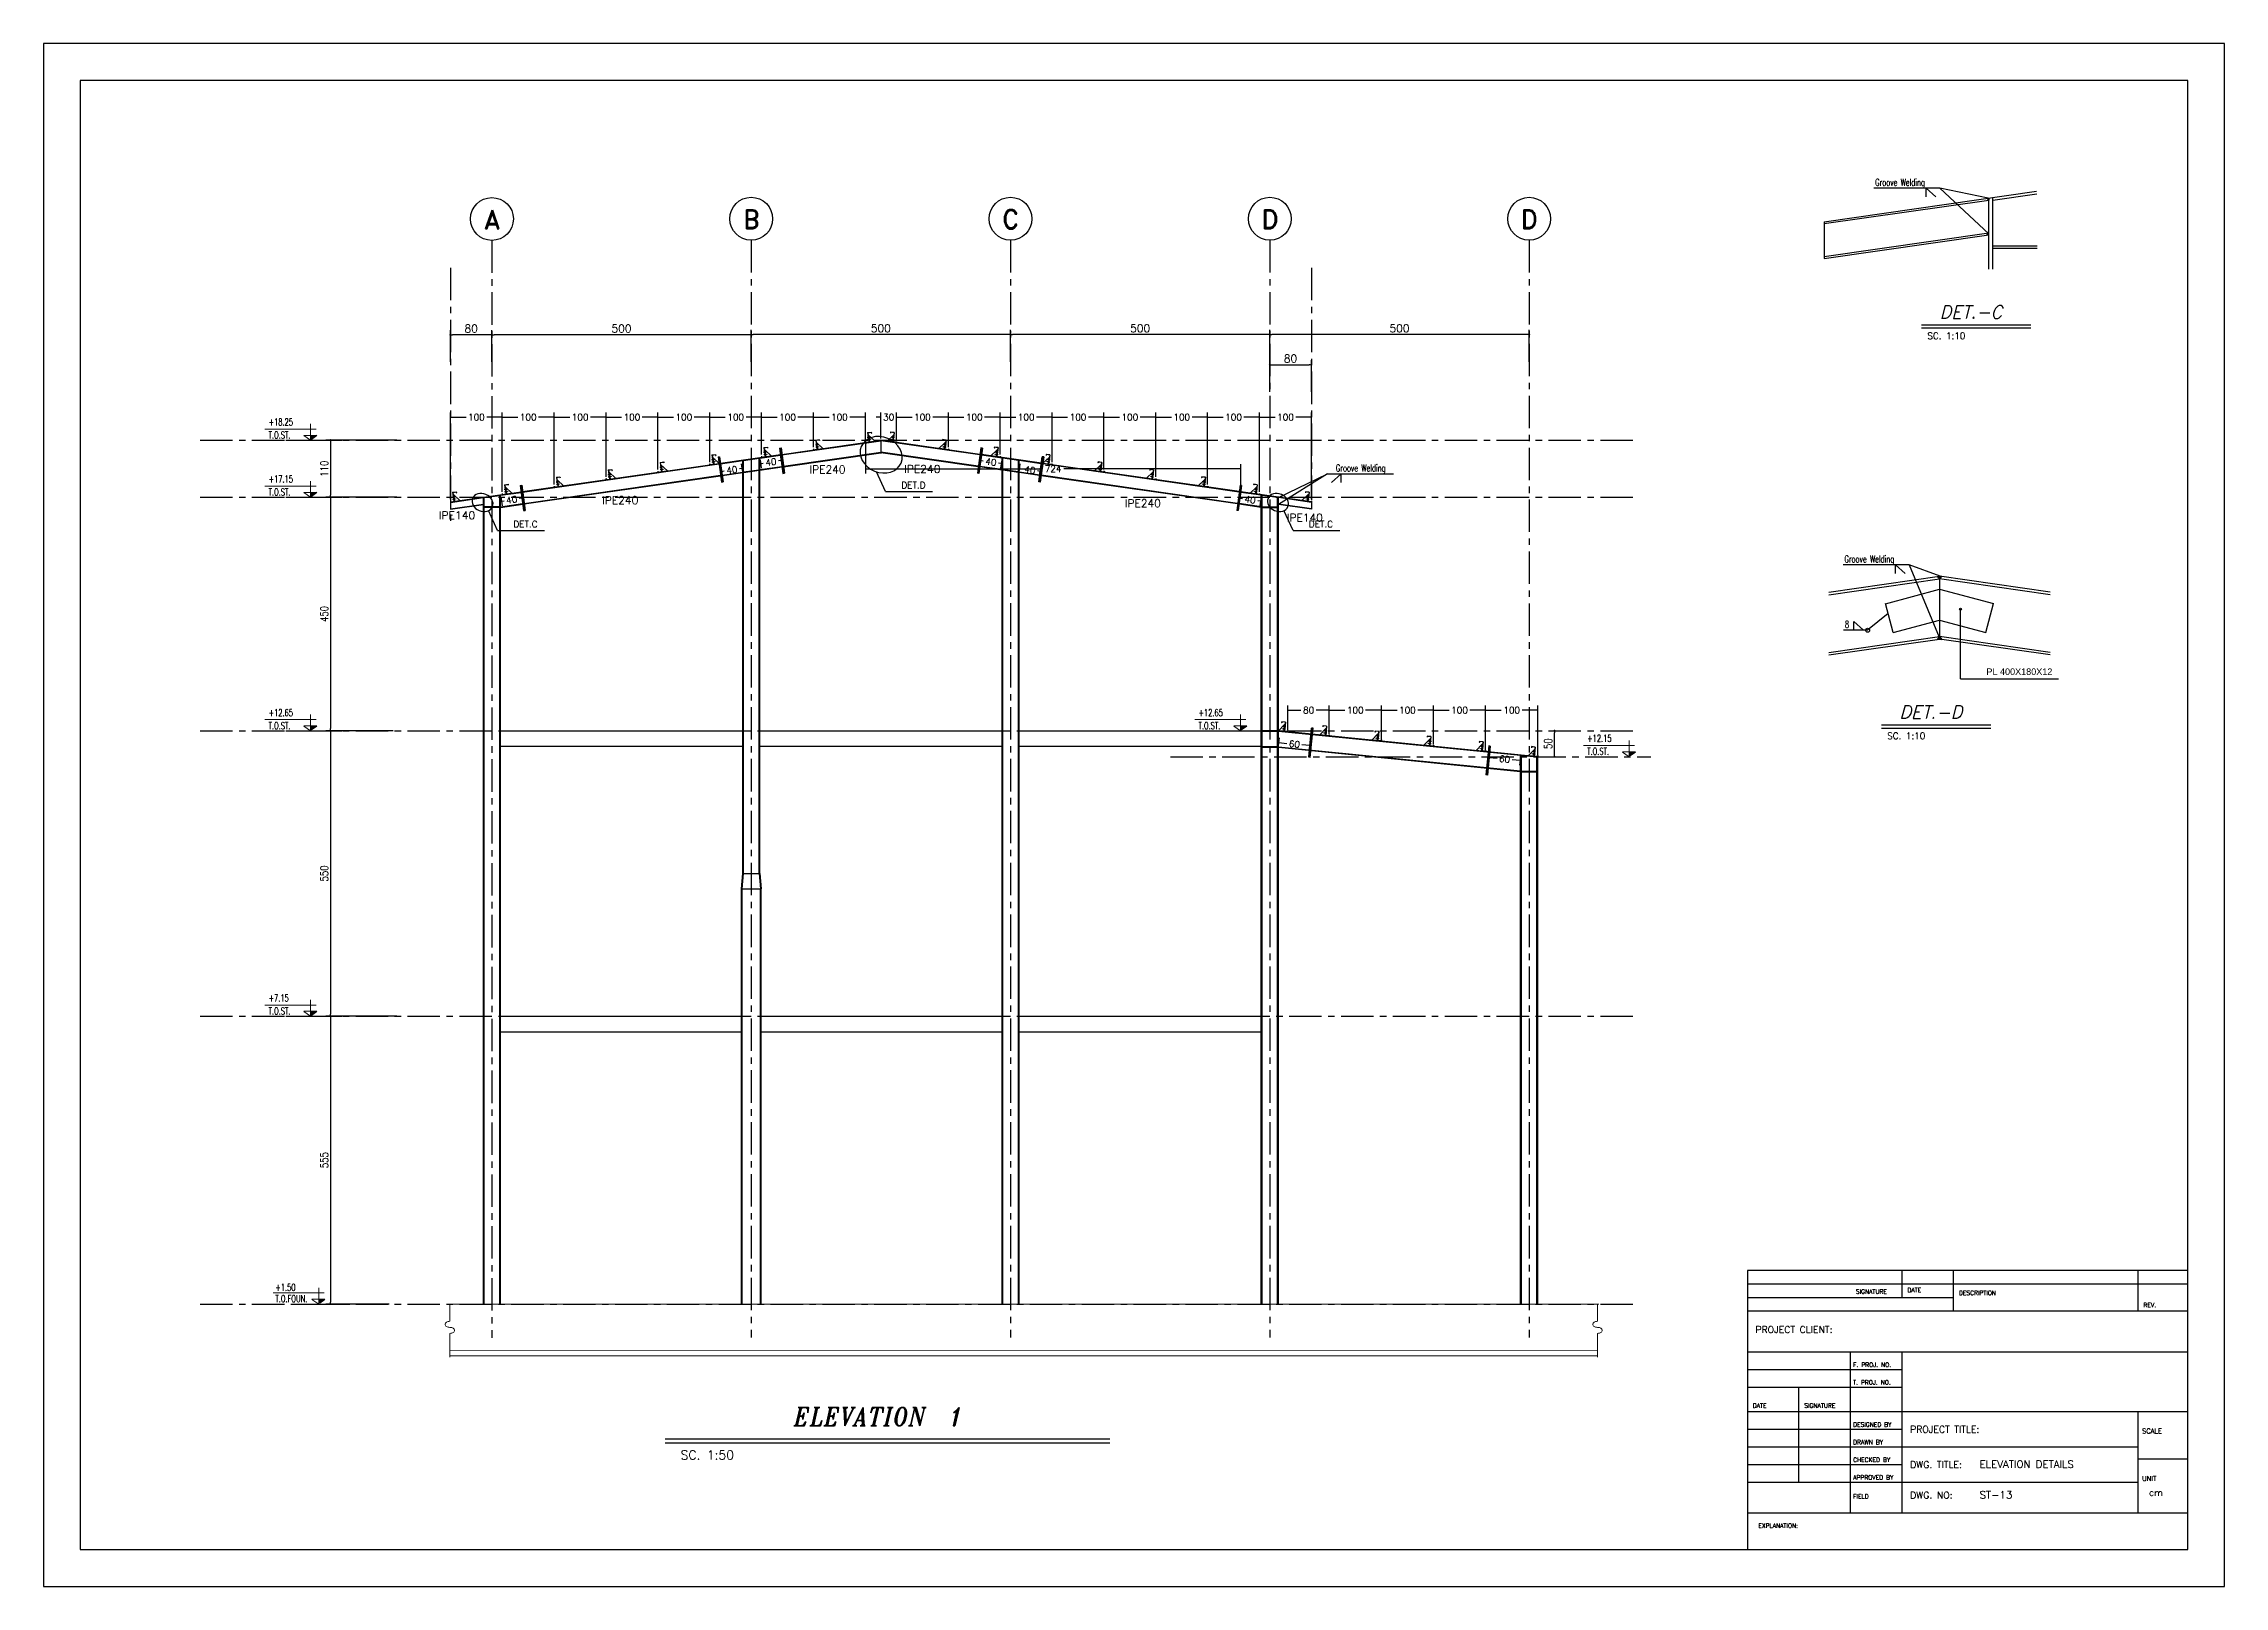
# Model space of a CAD drawing. Header units: inches. Extents: x 460503 to 460688, y 47570 to 48852.
# Drawn here: x 460506 to 460590.1, y 48007.6 to 48067.1 of the extents above; entities that cross this region are included whole.
import ezdxf
from ezdxf.enums import TextEntityAlignment as Align

# ---------------------------------------------------------------- set-up
doc = ezdxf.new("R2010")
doc.units = ezdxf.units.IN
doc.header["$MEASUREMENT"] = 0
for name, pattern in [('CENTER', [2, 1.25, -0.25, 0.25, -0.25]), ('DASHDOTX2', [2, 1, -0.5, 0, -0.5]), ('HIDDEN', [0.375, 0.25, -0.125])]:
    doc.linetypes.add(name, pattern=pattern)
for name, color, linetype in [('1', 1, 'Continuous'), ('1R', 1, 'Continuous'), ('2H', 2, 'HIDDEN'), ('2Y', 2, 'Continuous'), ('3', 3, 'HIDDEN'), ('3G', 3, 'Continuous'), ('4C', 4, 'Continuous'), ('6M', 6, 'Continuous'), ('Ax', 1, 'DASHDOTX2'), ('AXE', 1, 'CENTER'), ('D', 1, 'Continuous'), ('DIM', 8, 'Continuous'), ('E10', 3, 'Continuous'), ('lateral brace', 5, 'Continuous'), ('Layer4', 118, 'Continuous'), ('LEVEL', 3, 'HIDDEN'), ('TIE', 2, 'Continuous'), ('TXT', 3, 'Continuous'), ('wall', 4, 'Continuous')]:
    doc.layers.add(name, color=color, linetype=linetype)
doc.layers.add('2', color=2, linetype='Continuous', lineweight=9)
doc.layers.add('TEXT', color=250, linetype='Continuous', lineweight=30)
doc.styles.add('E100', font='SIMPLEX.shx', dxfattribs={"width": 0.7})
doc.styles.add('ITALICT', font='italict')
doc.styles.add('ROMANC', font='TXT.shx')
doc.styles.add('ROMAND', font='ROMAND.shx')
doc.styles.add('ROMANS', font='ROMANS', dxfattribs={"width": 0.8})
doc.styles.add('ROMANT', font='romant')
doc.styles.get("Standard").update_dxf_attribs({"font": 'arial.ttf'})
doc.dimstyles.new('1-100', dxfattribs={"dimtxt": 0.3, "dimasz": 0.08, "dimexe": 0.18, "dimexo": 0.0625, "dimgap": 0.09, "dimtad": 1, "dimdec": 0, "dimlfac": 100, "dimdsep": 46, "dimtxsty": 'ROMANT', "dimblk": 'DOT', "dimcen": 0.09, "dimclrd": 1, "dimclre": 1, "dimclrt": 3, "dimadec": 0, "dimazin": 0, "dimtfac": 1, "dimtdec": 0, "dimtix": 1, "dimtofl": 0, "dimtmove": 2, "dimatfit": 3, "dimldrblk": 'DOT', "dimfxl": 1, "dimtolj": 1, "dimarcsym": 0})
doc.dimstyles.new('1-50', dxfattribs={"dimscale": 0, "dimtxt": 0.25, "dimasz": 0.18, "dimexe": 0.18, "dimexo": 0.0625, "dimgap": 0.09, "dimtad": 0, "dimdec": 0, "dimlfac": 50, "dimzin": 0, "dimdsep": 46, "dimtxsty": 'ROMANT', "dimblk": 'OBLIQUE', "dimcen": 0.09, "dimclrd": 1, "dimclre": 1, "dimclrt": 2, "dimadec": 0, "dimazin": 0, "dimtfac": 1, "dimtdec": 0, "dimtofl": 0, "dimtmove": 2, "dimatfit": 3, "dimldrblk": 'OBLIQUE', "dimfxl": 0.18, "dimtolj": 1, "dimtzin": 0, "dimarcsym": 0})

msp = doc.modelspace()

# ---------------------------------------------------------------- texts
at = {"layer": '1', "style": 'ROMANS'}
for s, height, p in [('SIGNATURE', 0.167417309, (460575.93403606, 48018.88105748)), ('DATE', 0.167417309, (460577.92211661, 48018.93337539)), ('DESCRIPTION', 0.1674173092, (460579.91019716, 48018.82873957)), ('REV.', 0.167417309, (460587.0254328, 48018.35787839)), ('PROJECT CLIENT:', 0.2615895456, (460572.06251079, 48017.36657596)), ('F. PROJ. NO.', 0.1674173092, (460575.82940024, 48016.05589039)), ('T. PROJ. NO.', 0.1674173092, (460575.82940024, 48015.37575757)), ('DATE', 0.167417309, (460571.95787497, 48014.48635312)), ('SIGNATURE', 0.167417309, (460573.94595552, 48014.48635312)), ('DESIGNED BY', 0.1674173092, (460575.82940024, 48013.75390239)), ('PROJECT TITLE:', 0.2615895456, (460578.02675243, 48013.52225898)), ('SCALE', 0.188344473, (460586.97311489, 48013.49231284)), ('DRAWN BY', 0.167417309, (460575.82940024, 48013.07376957)), ('APPROVED BY', 0.1674173092, (460575.82940024, 48011.71350393)), ('CHECKED BY', 0.167417309, (460575.82940024, 48012.39363675)), ('DWG. TITLE:', 0.2615895456, (460578.02675243, 48012.16199335)), ('UNIT', 0.188344473, (460586.97311489, 48011.66118602)), ('FIELD', 0.167417309, (460575.82940024, 48010.98105321)), ('DWG. NO:', 0.261589546, (460578.02675243, 48010.98105321)), ('cm', 0.261589546, (460587.23470443, 48011.08568902)), ('EXPLANATION:', 0.1674173092, (460572.17270318, 48009.85231413))]:
    msp.add_text(s, height=height, dxfattribs=at).set_placement(p)
at = {"layer": '2Y', "style": 'ROMANC'}
for s, p in [('DET.D', (460539.12283267, 48049.92170664, 0.00743713)), ('DET.C', (460524.16146185, 48048.42089275, 0.01148818)), ('DET.C', (460554.83892386, 48048.42089275, 0.00648819))]:
    msp.add_text(s, height=0.249999306, dxfattribs=at).set_placement(p)
at = {"layer": '3', "color": 3, "style": 'ROMAND'}
for s, p in [('A', (460523.33772145, 48060.28670818, 0.005)), ('B', (460533.33772145, 48060.29666751, 0.005)), ('C', (460543.33772145, 48060.29666751, 0.005)), ('D', (460553.33772144, 48060.29660084, 0.005)), ('D', (460563.33772144, 48060.29653418, 0.005))]:
    msp.add_text(s, height=0.7299072, dxfattribs=at).set_placement(p, align=Align.MIDDLE_CENTER)
at = {"layer": '3G', "style": 'ROMANS'}
for p in [(460579.4247462, 48055.80349076, 0.02185374), (460577.87886111, 48040.38149236, 0.02185374)]:
    msp.add_text('SC. 1:10', height=0.25, dxfattribs=at).set_placement(p, align=Align.MIDDLE)
msp.add_text('SC. 1:50', height=0.35, dxfattribs=at).set_placement((460530.61307958, 48012.48846813))
at = {"layer": '4C', "style": 'ITALICT', "width": 0.9}
msp.add_text('ELEVATION  1', height=0.7, dxfattribs=at).set_placement((460534.97608808, 48013.79258939))
at = {"layer": '6M', "style": 'ITALICT'}
for s, p in [('DET.-C', (460579.15737393, 48056.46970176, 0.02185374)), ('DET.-D', (460577.61148884, 48041.04770336, 0.02185374))]:
    msp.add_text(s, height=0.5, dxfattribs=at).set_placement(p)
at = {"layer": 'E10', "color": 3, "style": 'E100'}
for s, p in [('ELEVATION DETAILS', (460580.70460128, 48012.16199335)), ('ST-13', (460580.70460128, 48010.98105321))]:
    msp.add_text(s, height=0.28865, dxfattribs=at).set_placement(p)
at = {"layer": 'LEVEL', "style": 'ROMANS', "width": 0.7}
for s, p in [('Groove Welding', (460576.6774616, 48061.58588192, 0.03759405)), ('+18.25', (460514.72268757, 48052.3474926)), ('T.O.ST.  ', (460514.72268757, 48051.84624569)), ('T.O.ST.  ', (460514.72268757, 48049.64624569)), ('+17.15', (460514.72268757, 48050.1474926)), ('Groove Welding', (460575.49506023, 48047.06122095)), ('8', (460575.5104822, 48044.54094413, 0.02324317)), ('+12.65', (460514.72268757, 48041.1474926)), ('+12.65', (460550.58330445, 48041.1474926, 0.00499999)), ('T.O.ST.  ', (460514.72268757, 48040.64624569)), ('T.O.ST.  ', (460550.58330445, 48040.64624569, 0.00499999)), ('T.O.ST.  ', (460565.57238018, 48039.64624569, 0.00999997)), ('+12.15', (460565.57238018, 48040.1474926, 0.00999997)), ('+7.15', (460514.72268757, 48030.1474926)), ('T.O.ST.  ', (460514.72268757, 48029.64624569)), ('T.O.FOUN.', (460514.98278565, 48018.5592398)), ('+1.50', (460514.98278565, 48018.98879716))]:
    msp.add_text(s, height=0.27, dxfattribs=at).set_placement(p)
msp.add_text('Groove Welding', height=0.27, rotation=0.0000002522, dxfattribs=at).set_placement((460555.87943504, 48050.56656183))
at = {"layer": 'TEXT', "color": 2, "style": 'ROMANT'}
for s, p in [('IPE240', (460535.57736647, 48050.49681133, 0.00000016)), ('IPE240', (460539.23074287, 48050.51474741, 0.00000016)), ('IPE140', (460521.28791226, 48048.73204973, 0.00000016)), ('IPE240', (460527.58252235, 48049.31198763, 0.00000016)), ('IPE240', (460547.73694965, 48049.19608739, 0.00000016)), ('IPE140', (460553.98427932, 48048.63859588, 0.00000016))]:
    msp.add_text(s, height=0.302224371, rotation=0.0817054825, dxfattribs=at).set_placement(p)
at = {"layer": 'TEXT', "color": 2}
msp.add_text('PL 400X180X12', height=0.25, dxfattribs=at).set_placement((460582.23952128, 48042.8567721), align=Align.MIDDLE)

# ---------------------------------------------------------------- blocks, each defined once
blk = doc.blocks.new('DOT')
at = {"layer": 'DIM', "color": 0, "linetype": 'ByBlock'}
blk.add_line((-0.5, 0), (-1, 0), dxfattribs=at)
at = {"layer": 'DIM', "color": 0, "linetype": 'ByBlock', "const_width": 0.5}
blk.add_lwpolyline([(-0.25, 0, 1), (0.25, 0, 1)], format="xyb", close=True, dxfattribs=at)
blk = doc.blocks.new('*D373')
at = {"layer": 'D', "color": 1, "lineweight": -2, "transparency": 16777216}
for p, q in [((460519.665, 48029.58), (460516.927, 48029.58)), ((460517.107, 48029.5), (460517.107, 48018.56)), ((460519.367, 48018.48), (460516.927, 48018.48))]:
    blk.add_line(p, q, dxfattribs=at)
at = {"layer": 'Defpoints', "color": 0, "transparency": 16777216}
for p in [(460519.727, 48029.58), (460517.107, 48018.48), (460519.429, 48018.48)]:
    blk.add_point(p, dxfattribs=at)
at = {"layer": 'D', "color": 1, "lineweight": -2, "transparency": 16777216, "xscale": 0.08, "yscale": 0.08, "zscale": 0.08}
for p, rotation in [((460517.107, 48029.58), 90), ((460517.107, 48018.48), 270)]:
    blk.add_blockref('DOT', p, dxfattribs=dict(at, rotation=rotation))
at = {"layer": 'D', "color": 2, "transparency": 16777216, "insert": (460516.867, 48024.03), "char_height": 0.3, "attachment_point": 5, "rotation": 90, "style": 'ROMANS'}
blk.add_mtext('\\A1;555', dxfattribs=at)
blk = doc.blocks.new('_Dot')
at = {"layer": 'DIM', "color": 0, "lineweight": -2}
blk.add_line((-0.5, 0), (-1, 0), dxfattribs=at)
at = {"layer": 'DIM', "color": 0, "const_width": 0.5}
blk.add_lwpolyline([(-0.25, 0, 1), (0.25, 0, 1)], format="xyb", close=True, dxfattribs=at)
blk = doc.blocks.new('*D374')
at = {"layer": 'D', "color": 1, "lineweight": -2, "transparency": 16777216}
for p, q in [((460519.525, 48040.58), (460516.927, 48040.58)), ((460517.107, 48040.5), (460517.107, 48029.66)), ((460519.367, 48029.58), (460516.927, 48029.58))]:
    blk.add_line(p, q, dxfattribs=at)
at = {"layer": 'Defpoints', "color": 0, "transparency": 16777216}
for p in [(460519.588, 48040.58), (460517.107, 48029.58), (460519.429, 48029.58)]:
    blk.add_point(p, dxfattribs=at)
at = {"layer": 'D', "color": 1, "lineweight": -2, "transparency": 16777216, "xscale": 0.08, "yscale": 0.08, "zscale": 0.08}
for p, rotation in [((460517.107, 48040.58), 90), ((460517.107, 48029.58), 270)]:
    blk.add_blockref('DOT', p, dxfattribs=dict(at, rotation=rotation))
at = {"layer": 'D', "color": 2, "transparency": 16777216, "insert": (460516.867, 48035.08), "char_height": 0.3, "attachment_point": 5, "rotation": 90, "style": 'ROMANS'}
blk.add_mtext('\\A1;550', dxfattribs=at)
blk = doc.blocks.new('*D375')
at = {"layer": 'D', "color": 1, "lineweight": -2, "transparency": 16777216}
for p, q in [((460519.665, 48049.58), (460516.927, 48049.58)), ((460517.107, 48049.5), (460517.107, 48040.66)), ((460519.367, 48040.58), (460516.927, 48040.58))]:
    blk.add_line(p, q, dxfattribs=at)
at = {"layer": 'Defpoints', "color": 0, "transparency": 16777216}
for p in [(460519.727, 48049.58), (460517.107, 48040.58), (460519.429, 48040.58)]:
    blk.add_point(p, dxfattribs=at)
at = {"layer": 'D', "color": 1, "lineweight": -2, "transparency": 16777216, "xscale": 0.08, "yscale": 0.08, "zscale": 0.08}
for p, rotation in [((460517.107, 48049.58), 90), ((460517.107, 48040.58), 270)]:
    blk.add_blockref('DOT', p, dxfattribs=dict(at, rotation=rotation))
at = {"layer": 'D', "color": 2, "transparency": 16777216, "insert": (460516.867, 48045.08), "char_height": 0.3, "attachment_point": 5, "rotation": 90, "style": 'ROMANS'}
blk.add_mtext('\\A1;450', dxfattribs=at)
blk = doc.blocks.new('*D376')
at = {"layer": 'Defpoints', "color": 0, "transparency": 16777216}
for p in [(460543.335, 48055.852), (460543.335, 48054.736), (460553.335, 48054.736)]:
    blk.add_point(p, dxfattribs=at)
at = {"layer": 'wall', "color": 1, "lineweight": -2, "transparency": 16777216}
for p, q in [((460543.335, 48054.798), (460543.335, 48056.032)), ((460553.255, 48055.852), (460543.415, 48055.852)), ((460553.335, 48054.798), (460553.335, 48056.032))]:
    blk.add_line(p, q, dxfattribs=at)
at = {"layer": 'wall', "color": 1, "lineweight": -2, "transparency": 16777216, "xscale": 0.08, "yscale": 0.08, "zscale": 0.08, "rotation": 180}
blk.add_blockref('DOT', (460543.335, 48055.852), dxfattribs=at)
at = {"layer": 'wall', "color": 1, "lineweight": -2, "transparency": 16777216, "xscale": 0.08, "yscale": 0.08, "zscale": 0.08}
blk.add_blockref('DOT', (460553.335, 48055.852), dxfattribs=at)
at = {"layer": 'wall', "color": 3, "transparency": 16777216, "insert": (460548.335, 48056.092), "char_height": 0.3, "attachment_point": 5, "style": 'ROMANT'}
blk.add_mtext('\\A1;500', dxfattribs=at)
blk = doc.blocks.new('*D377')
at = {"layer": 'Defpoints', "color": 0, "transparency": 16777216}
for p in [(460533.335, 48055.852), (460533.335, 48054.736), (460543.335, 48054.736)]:
    blk.add_point(p, dxfattribs=at)
at = {"layer": 'wall', "color": 1, "lineweight": -2, "transparency": 16777216}
for p, q in [((460533.335, 48054.798), (460533.335, 48056.032)), ((460543.255, 48055.852), (460533.415, 48055.852)), ((460543.335, 48054.798), (460543.335, 48056.032))]:
    blk.add_line(p, q, dxfattribs=at)
at = {"layer": 'wall', "color": 1, "lineweight": -2, "transparency": 16777216, "xscale": 0.08, "yscale": 0.08, "zscale": 0.08}
for p, rotation in [((460533.335, 48055.852), 180.0000000080041), ((460543.335, 48055.852), 8.004077400869392e-09)]:
    blk.add_blockref('DOT', p, dxfattribs=dict(at, rotation=rotation))
at = {"layer": 'wall', "color": 3, "transparency": 16777216, "insert": (460538.335, 48056.092), "char_height": 0.3, "attachment_point": 5, "rotation": 0, "style": 'ROMANT'}
blk.add_mtext('\\A1;500', dxfattribs=at)
blk = doc.blocks.new('*D378')
at = {"layer": 'Defpoints', "color": 0, "transparency": 16777216}
for p in [(460523.335, 48055.842), (460523.335, 48054.736), (460533.335, 48054.736)]:
    blk.add_point(p, dxfattribs=at)
at = {"layer": 'wall', "color": 1, "lineweight": -2, "transparency": 16777216}
for p, q in [((460523.335, 48054.798), (460523.335, 48056.022)), ((460533.255, 48055.842), (460523.415, 48055.842)), ((460533.335, 48054.798), (460533.335, 48056.022))]:
    blk.add_line(p, q, dxfattribs=at)
at = {"layer": 'wall', "color": 1, "lineweight": -2, "transparency": 16777216, "xscale": 0.08, "yscale": 0.08, "zscale": 0.08, "rotation": 180}
blk.add_blockref('DOT', (460523.335, 48055.842), dxfattribs=at)
at = {"layer": 'wall', "color": 1, "lineweight": -2, "transparency": 16777216, "xscale": 0.08, "yscale": 0.08, "zscale": 0.08}
blk.add_blockref('DOT', (460533.335, 48055.842), dxfattribs=at)
at = {"layer": 'wall', "color": 3, "transparency": 16777216, "insert": (460528.335, 48056.082), "char_height": 0.3, "attachment_point": 5, "style": 'ROMANT'}
blk.add_mtext('\\A1;500', dxfattribs=at)
blk = doc.blocks.new('*D390')
at = {"layer": 'Defpoints', "color": 0, "transparency": 16777216}
for p in [(460553.335, 48055.851), (460553.335, 48054.736), (460563.335, 48054.736)]:
    blk.add_point(p, dxfattribs=at)
at = {"layer": 'wall', "color": 1, "lineweight": -2, "transparency": 16777216}
for p, q in [((460553.335, 48054.798), (460553.335, 48056.031)), ((460563.255, 48055.851), (460553.415, 48055.851)), ((460563.335, 48054.798), (460563.335, 48056.031))]:
    blk.add_line(p, q, dxfattribs=at)
at = {"layer": 'wall', "color": 1, "lineweight": -2, "transparency": 16777216, "xscale": 0.08, "yscale": 0.08, "zscale": 0.08, "rotation": 180}
blk.add_blockref('DOT', (460553.335, 48055.851), dxfattribs=at)
at = {"layer": 'wall', "color": 1, "lineweight": -2, "transparency": 16777216, "xscale": 0.08, "yscale": 0.08, "zscale": 0.08}
blk.add_blockref('DOT', (460563.335, 48055.851), dxfattribs=at)
at = {"layer": 'wall', "color": 3, "transparency": 16777216, "insert": (460558.335, 48056.091), "char_height": 0.3, "attachment_point": 5, "style": 'ROMANT'}
blk.add_mtext('\\A1;500', dxfattribs=at)
blk = doc.blocks.new('ss')
at = {"layer": '2'}
for p, q in [((0, 0.137), (0, 0.514)), ((0, -0.137), (0, -0.674))]:
    blk.add_line(p, q, dxfattribs=at)
for points in [[(0, 0, -0.064661), (-0.043, 0.006, -0.077521), (-0.076, 0.02, -0.107173), (-0.1, 0.044, -0.145), (-0.107, 0.069, -0.145), (-0.1, 0.093, -0.107173), (-0.076, 0.117, -0.077521), (-0.043, 0.131, -0.064661), (0, 0.137, -0.064661)], [(0, -0.137, 0.064661), (0.043, -0.131, 0.077521), (0.076, -0.117, 0.107173), (0.1, -0.093, 0.145), (0.107, -0.069, 0.145), (0.1, -0.044, 0.107173), (0.076, -0.02, 0.077521), (0.043, -0.006, 0.064661), (0, 0, 0.064661)]]:
    blk.add_lwpolyline(points, format="xyb", dxfattribs=at)
blk = doc.blocks.new('TIE')
at = {"layer": 'TIE'}
for p, q in [((-8.4, 1.1), (-8.1, -1.2)), ((-8.4, 1.1), (-8.2, 1.1)), ((-8.2, 1.1), (-7.9, -0.9)), ((-7.9, -0.9), (-0.5, 0.2)), ((-3.5, 20), (4.4, 21.2)), ((-3.5, 20), (-0.5, 0.2)), ((-3.1, 19.7), (4.2, 20.8)), ((-3.1, 19.7), (-0.2, 0)), ((-1.6, 14.9), (-2.4, 14.8)), ((-1.6, 14.9), (-2.4, 14.8)), ((12.4, 1.9), (-1.6, 14.9)), ((-1.6, 14.9), (0.6, 0.1)), ((-0.2, 0), (12.4, 1.9)), ((4.2, 20.8), (4.5, 18.9)), ((4.4, 21.2), (4.8, 18.9)), ((4.5, 18.9), (4.8, 18.9)), ((-8.1, -1.2), (-0.2, 0))]:
    blk.add_line(p, q, dxfattribs=at)
blk = doc.blocks.new('*D415')
at = {"layer": 'Defpoints', "color": 0, "transparency": 16777216}
for p in [(460521.735, 48055.842), (460521.735, 48054.736), (460523.335, 48054.736)]:
    blk.add_point(p, dxfattribs=at)
at = {"layer": 'wall', "color": 1, "lineweight": -2, "transparency": 16777216}
for p, q in [((460521.735, 48054.798), (460521.735, 48056.022)), ((460523.255, 48055.842), (460521.815, 48055.842)), ((460523.335, 48054.798), (460523.335, 48056.022))]:
    blk.add_line(p, q, dxfattribs=at)
at = {"layer": 'wall', "color": 1, "lineweight": -2, "transparency": 16777216, "xscale": 0.08, "yscale": 0.08, "zscale": 0.08, "rotation": 180}
blk.add_blockref('DOT', (460521.735, 48055.842), dxfattribs=at)
at = {"layer": 'wall', "color": 1, "lineweight": -2, "transparency": 16777216, "xscale": 0.08, "yscale": 0.08, "zscale": 0.08}
blk.add_blockref('DOT', (460523.335, 48055.842), dxfattribs=at)
at = {"layer": 'wall', "color": 3, "transparency": 16777216, "insert": (460522.535, 48056.082), "char_height": 0.3, "attachment_point": 5, "style": 'ROMANT'}
blk.add_mtext('\\A1;80', dxfattribs=at)
blk = doc.blocks.new('*D416')
at = {"layer": 'Defpoints', "color": 0, "transparency": 16777216}
for p in [(460554.935, 48054.686), (460553.335, 48053.58), (460554.935, 48053.58)]:
    blk.add_point(p, dxfattribs=at)
at = {"layer": 'wall', "color": 1, "lineweight": -2, "transparency": 16777216}
for p, q in [((460553.335, 48053.642), (460553.335, 48054.866)), ((460554.935, 48053.642), (460554.935, 48054.866)), ((460553.415, 48054.686), (460554.855, 48054.686))]:
    blk.add_line(p, q, dxfattribs=at)
at = {"layer": 'wall', "color": 1, "lineweight": -2, "transparency": 16777216, "xscale": 0.08, "yscale": 0.08, "zscale": 0.08, "rotation": 180}
blk.add_blockref('DOT', (460553.335, 48054.686), dxfattribs=at)
at = {"layer": 'wall', "color": 1, "lineweight": -2, "transparency": 16777216, "xscale": 0.08, "yscale": 0.08, "zscale": 0.08}
blk.add_blockref('DOT', (460554.935, 48054.686), dxfattribs=at)
at = {"layer": 'wall', "color": 3, "transparency": 16777216, "insert": (460554.135, 48054.926), "char_height": 0.3, "attachment_point": 5, "style": 'ROMANT'}
blk.add_mtext('\\A1;80', dxfattribs=at)
blk = doc.blocks.new('*D421')
at = {"layer": 'D', "color": 1, "lineweight": -2, "transparency": 16777216}
for p, q in [((460519.665, 48051.78), (460516.927, 48051.78)), ((460517.107, 48051.7), (460517.107, 48049.66)), ((460519.367, 48049.58), (460516.927, 48049.58))]:
    blk.add_line(p, q, dxfattribs=at)
at = {"layer": 'Defpoints', "color": 0, "transparency": 16777216}
for p in [(460519.727, 48051.78), (460517.107, 48049.58), (460519.429, 48049.58)]:
    blk.add_point(p, dxfattribs=at)
at = {"layer": 'D', "color": 1, "lineweight": -2, "transparency": 16777216, "xscale": 0.08, "yscale": 0.08, "zscale": 0.08}
for p, rotation in [((460517.107, 48051.78), 90), ((460517.107, 48049.58), 270)]:
    blk.add_blockref('DOT', p, dxfattribs=dict(at, rotation=rotation))
at = {"layer": 'D', "color": 2, "transparency": 16777216, "insert": (460516.867, 48050.68), "char_height": 0.3, "attachment_point": 5, "rotation": 90, "style": 'ROMANS'}
blk.add_mtext('\\A1;110', dxfattribs=at)
blk = doc.blocks.new('*D542')
at = {"color": 1, "lineweight": -2, "transparency": 16777216}
for p, q in [((460537.735, 48051.672), (460537.735, 48050.496)), ((460537.735, 48050.676), (460544.557, 48050.676)), ((460552.213, 48050.676), (460545.392, 48050.676)), ((460552.213, 48049.851), (460552.213, 48050.856))]:
    blk.add_line(p, q, dxfattribs=at)
at = {"layer": 'Defpoints', "color": 0, "transparency": 16777216}
for p in [(460537.735, 48051.735), (460537.735, 48050.676), (460552.213, 48049.788, 0.005)]:
    blk.add_point(p, dxfattribs=at)
at = {"color": 2, "transparency": 16777216, "insert": (460544.974, 48050.676), "char_height": 0.25, "attachment_point": 5, "style": 'ROMANT'}
blk.add_mtext('\\A1;724', dxfattribs=at)
blk = doc.blocks.new('_OBLIQUE')
blk = doc.blocks.new('*D543')
at = {"color": 1, "lineweight": -2, "transparency": 16777216}
for p, q in [((460535.735, 48051.51), (460535.735, 48052.847)), ((460535.735, 48052.667), (460536.335, 48052.667)), ((460537.735, 48052.667), (460537.134, 48052.667)), ((460537.735, 48051.797), (460537.735, 48052.847))]:
    blk.add_line(p, q, dxfattribs=at)
at = {"layer": 'Defpoints', "color": 0, "transparency": 16777216}
for p in [(460535.735, 48052.667), (460535.735, 48051.448), (460537.735, 48051.735)]:
    blk.add_point(p, dxfattribs=at)
at = {"color": 2, "transparency": 16777216, "insert": (460536.735, 48052.667), "char_height": 0.25, "attachment_point": 5, "style": 'ROMANT'}
blk.add_mtext('\\A1;100', dxfattribs=at)
blk = doc.blocks.new('*D544')
at = {"color": 1, "lineweight": -2, "transparency": 16777216}
for p, q in [((460533.735, 48051.223), (460533.735, 48052.847)), ((460533.735, 48052.667), (460534.335, 48052.667)), ((460535.735, 48052.667), (460535.134, 48052.667)), ((460535.735, 48051.51), (460535.735, 48052.847))]:
    blk.add_line(p, q, dxfattribs=at)
at = {"layer": 'Defpoints', "color": 0, "transparency": 16777216}
for p in [(460533.735, 48052.667), (460535.735, 48051.448), (460533.735, 48051.161)]:
    blk.add_point(p, dxfattribs=at)
at = {"color": 2, "transparency": 16777216, "insert": (460534.735, 48052.667), "char_height": 0.25, "attachment_point": 5, "style": 'ROMANT'}
blk.add_mtext('\\A1;100', dxfattribs=at)
blk = doc.blocks.new('*D545')
at = {"color": 1, "lineweight": -2, "transparency": 16777216}
for p, q in [((460531.735, 48050.936), (460531.735, 48052.847)), ((460531.735, 48052.667), (460532.335, 48052.667)), ((460533.735, 48052.667), (460533.134, 48052.667)), ((460533.735, 48051.223), (460533.735, 48052.847))]:
    blk.add_line(p, q, dxfattribs=at)
at = {"layer": 'Defpoints', "color": 0, "transparency": 16777216}
for p in [(460531.735, 48052.667), (460531.735, 48050.874), (460533.735, 48051.161)]:
    blk.add_point(p, dxfattribs=at)
at = {"color": 2, "transparency": 16777216, "insert": (460532.735, 48052.667), "char_height": 0.25, "attachment_point": 5, "style": 'ROMANT'}
blk.add_mtext('\\A1;100', dxfattribs=at)
blk = doc.blocks.new('*D546')
at = {"color": 1, "lineweight": -2, "transparency": 16777216}
for p, q in [((460529.735, 48050.649), (460529.735, 48052.847)), ((460529.735, 48052.667), (460530.335, 48052.667)), ((460531.735, 48052.667), (460531.134, 48052.667)), ((460531.735, 48050.936), (460531.735, 48052.847))]:
    blk.add_line(p, q, dxfattribs=at)
at = {"layer": 'Defpoints', "color": 0, "transparency": 16777216}
for p in [(460529.735, 48052.667), (460529.735, 48050.587), (460531.735, 48050.874)]:
    blk.add_point(p, dxfattribs=at)
at = {"color": 2, "transparency": 16777216, "insert": (460530.735, 48052.667), "char_height": 0.25, "attachment_point": 5, "style": 'ROMANT'}
blk.add_mtext('\\A1;100', dxfattribs=at)
blk = doc.blocks.new('*D547')
at = {"color": 1, "lineweight": -2, "transparency": 16777216}
for p, q in [((460527.735, 48050.362), (460527.735, 48052.847)), ((460527.735, 48052.667), (460528.335, 48052.667)), ((460529.735, 48052.667), (460529.134, 48052.667)), ((460529.735, 48050.649), (460529.735, 48052.847))]:
    blk.add_line(p, q, dxfattribs=at)
at = {"layer": 'Defpoints', "color": 0, "transparency": 16777216}
for p in [(460527.735, 48052.667), (460529.735, 48050.587), (460527.735, 48050.3)]:
    blk.add_point(p, dxfattribs=at)
at = {"color": 2, "transparency": 16777216, "insert": (460528.735, 48052.667), "char_height": 0.25, "attachment_point": 5, "style": 'ROMANT'}
blk.add_mtext('\\A1;100', dxfattribs=at)
blk = doc.blocks.new('*D548')
at = {"color": 1, "lineweight": -2, "transparency": 16777216}
for p, q in [((460525.735, 48050.075), (460525.735, 48052.847)), ((460525.735, 48052.667), (460526.335, 48052.667)), ((460527.735, 48052.667), (460527.134, 48052.667)), ((460527.735, 48050.362), (460527.735, 48052.847))]:
    blk.add_line(p, q, dxfattribs=at)
at = {"layer": 'Defpoints', "color": 0, "transparency": 16777216}
for p in [(460525.735, 48052.667), (460525.735, 48050.013), (460527.735, 48050.3)]:
    blk.add_point(p, dxfattribs=at)
at = {"color": 2, "transparency": 16777216, "insert": (460526.735, 48052.667), "char_height": 0.25, "attachment_point": 5, "style": 'ROMANT'}
blk.add_mtext('\\A1;100', dxfattribs=at)
blk = doc.blocks.new('*D549')
at = {"color": 1, "lineweight": -2, "transparency": 16777216}
for p, q in [((460523.735, 48049.788), (460523.735, 48052.847)), ((460523.735, 48052.667), (460524.335, 48052.667)), ((460525.735, 48052.667), (460525.134, 48052.667)), ((460525.735, 48050.075), (460525.735, 48052.847))]:
    blk.add_line(p, q, dxfattribs=at)
at = {"layer": 'Defpoints', "color": 0, "transparency": 16777216}
for p in [(460523.735, 48052.667), (460523.735, 48049.726), (460525.735, 48050.013)]:
    blk.add_point(p, dxfattribs=at)
at = {"color": 2, "transparency": 16777216, "insert": (460524.735, 48052.667), "char_height": 0.25, "attachment_point": 5, "style": 'ROMANT'}
blk.add_mtext('\\A1;100', dxfattribs=at)
blk = doc.blocks.new('*D550')
at = {"color": 1, "lineweight": -2, "transparency": 16777216}
for p, q in [((460521.735, 48049.501), (460521.735, 48052.847)), ((460521.735, 48052.667), (460522.336, 48052.667)), ((460523.735, 48052.667), (460523.135, 48052.667)), ((460523.735, 48049.788), (460523.735, 48052.847))]:
    blk.add_line(p, q, dxfattribs=at)
at = {"layer": 'Defpoints', "color": 0, "transparency": 16777216}
for p in [(460521.735, 48052.667), (460523.735, 48049.726), (460521.735, 48049.439, 0.005)]:
    blk.add_point(p, dxfattribs=at)
at = {"color": 2, "transparency": 16777216, "insert": (460522.735, 48052.667), "char_height": 0.25, "attachment_point": 5, "style": 'ROMANT'}
blk.add_mtext('\\A1;100', dxfattribs=at)
blk = doc.blocks.new('*D551')
at = {"color": 1, "lineweight": -2, "transparency": 16777216}
for p, q in [((460538.335, 48052.667), (460538.155, 48052.667)), ((460538.335, 48051.842), (460538.335, 48052.847)), ((460538.936, 48051.797), (460538.936, 48052.847)), ((460538.936, 48052.667), (460539.116, 48052.667))]:
    blk.add_line(p, q, dxfattribs=at)
at = {"layer": 'Defpoints', "color": 0, "transparency": 16777216}
for p in [(460538.936, 48052.667), (460538.335, 48051.78), (460538.936, 48051.735)]:
    blk.add_point(p, dxfattribs=at)
at = {"color": 2, "transparency": 16777216, "insert": (460538.636, 48052.667), "char_height": 0.25, "attachment_point": 5, "rotation": 0, "style": 'ROMANT'}
blk.add_mtext('\\A1;30', dxfattribs=at)
blk = doc.blocks.new('*D552')
at = {"color": 1, "lineweight": -2, "transparency": 16777216}
for p, q in [((460538.936, 48051.797), (460538.936, 48052.847)), ((460538.936, 48052.667), (460539.536, 48052.667)), ((460540.936, 48052.667), (460540.335, 48052.667)), ((460540.936, 48051.51), (460540.936, 48052.847))]:
    blk.add_line(p, q, dxfattribs=at)
at = {"layer": 'Defpoints', "color": 0, "transparency": 16777216}
for p in [(460540.936, 48052.667), (460538.936, 48051.735), (460540.936, 48051.448)]:
    blk.add_point(p, dxfattribs=at)
at = {"color": 2, "transparency": 16777216, "insert": (460539.936, 48052.667), "char_height": 0.25, "attachment_point": 5, "rotation": 0, "style": 'ROMANT'}
blk.add_mtext('\\A1;100', dxfattribs=at)
blk = doc.blocks.new('*D553')
at = {"color": 1, "lineweight": -2, "transparency": 16777216}
for p, q in [((460540.936, 48051.51), (460540.936, 48052.847)), ((460540.936, 48052.667), (460541.536, 48052.667)), ((460542.936, 48052.667), (460542.335, 48052.667)), ((460542.936, 48051.223), (460542.936, 48052.847))]:
    blk.add_line(p, q, dxfattribs=at)
at = {"layer": 'Defpoints', "color": 0, "transparency": 16777216}
for p in [(460542.936, 48052.667), (460540.936, 48051.448), (460542.936, 48051.161)]:
    blk.add_point(p, dxfattribs=at)
at = {"color": 2, "transparency": 16777216, "insert": (460541.936, 48052.667), "char_height": 0.25, "attachment_point": 5, "rotation": 0, "style": 'ROMANT'}
blk.add_mtext('\\A1;100', dxfattribs=at)
blk = doc.blocks.new('*D554')
at = {"color": 1, "lineweight": -2, "transparency": 16777216}
for p, q in [((460542.936, 48051.223), (460542.936, 48052.847)), ((460542.936, 48052.667), (460543.536, 48052.667)), ((460544.936, 48052.667), (460544.335, 48052.667)), ((460544.936, 48050.936), (460544.936, 48052.847))]:
    blk.add_line(p, q, dxfattribs=at)
at = {"layer": 'Defpoints', "color": 0, "transparency": 16777216}
for p in [(460544.936, 48052.667), (460542.936, 48051.161), (460544.936, 48050.874)]:
    blk.add_point(p, dxfattribs=at)
at = {"color": 2, "transparency": 16777216, "insert": (460543.936, 48052.667), "char_height": 0.25, "attachment_point": 5, "rotation": 0, "style": 'ROMANT'}
blk.add_mtext('\\A1;100', dxfattribs=at)
blk = doc.blocks.new('*D555')
at = {"color": 1, "lineweight": -2, "transparency": 16777216}
for p, q in [((460544.936, 48050.936), (460544.936, 48052.847)), ((460544.936, 48052.667), (460545.536, 48052.667)), ((460546.936, 48052.667), (460546.335, 48052.667)), ((460546.936, 48050.649), (460546.936, 48052.847))]:
    blk.add_line(p, q, dxfattribs=at)
at = {"layer": 'Defpoints', "color": 0, "transparency": 16777216}
for p in [(460546.936, 48052.667), (460544.936, 48050.874), (460546.936, 48050.587)]:
    blk.add_point(p, dxfattribs=at)
at = {"color": 2, "transparency": 16777216, "insert": (460545.936, 48052.667), "char_height": 0.25, "attachment_point": 5, "rotation": 0, "style": 'ROMANT'}
blk.add_mtext('\\A1;100', dxfattribs=at)
blk = doc.blocks.new('*D556')
at = {"color": 1, "lineweight": -2, "transparency": 16777216}
for p, q in [((460546.936, 48050.649), (460546.936, 48052.847)), ((460546.936, 48052.667), (460547.536, 48052.667)), ((460548.936, 48052.667), (460548.335, 48052.667)), ((460548.936, 48050.362), (460548.936, 48052.847))]:
    blk.add_line(p, q, dxfattribs=at)
at = {"layer": 'Defpoints', "color": 0, "transparency": 16777216}
for p in [(460548.936, 48052.667), (460546.936, 48050.587), (460548.936, 48050.3)]:
    blk.add_point(p, dxfattribs=at)
at = {"color": 2, "transparency": 16777216, "insert": (460547.936, 48052.667), "char_height": 0.25, "attachment_point": 5, "rotation": 0, "style": 'ROMANT'}
blk.add_mtext('\\A1;100', dxfattribs=at)
blk = doc.blocks.new('*D557')
at = {"color": 1, "lineweight": -2, "transparency": 16777216}
for p, q in [((460548.936, 48050.362), (460548.936, 48052.847)), ((460548.936, 48052.667), (460549.536, 48052.667)), ((460550.936, 48052.667), (460550.335, 48052.667)), ((460550.936, 48050.075), (460550.936, 48052.847))]:
    blk.add_line(p, q, dxfattribs=at)
at = {"layer": 'Defpoints', "color": 0, "transparency": 16777216}
for p in [(460550.936, 48052.667), (460548.936, 48050.3), (460550.936, 48050.013)]:
    blk.add_point(p, dxfattribs=at)
at = {"color": 2, "transparency": 16777216, "insert": (460549.936, 48052.667), "char_height": 0.25, "attachment_point": 5, "rotation": 0, "style": 'ROMANT'}
blk.add_mtext('\\A1;100', dxfattribs=at)
blk = doc.blocks.new('*D558')
at = {"color": 1, "lineweight": -2, "transparency": 16777216}
for p, q in [((460550.936, 48050.075), (460550.936, 48052.847)), ((460550.936, 48052.667), (460551.536, 48052.667)), ((460552.936, 48052.667), (460552.335, 48052.667)), ((460552.936, 48049.788), (460552.936, 48052.847))]:
    blk.add_line(p, q, dxfattribs=at)
at = {"layer": 'Defpoints', "color": 0, "transparency": 16777216}
for p in [(460552.936, 48052.667), (460550.936, 48050.013), (460552.936, 48049.726)]:
    blk.add_point(p, dxfattribs=at)
at = {"color": 2, "transparency": 16777216, "insert": (460551.936, 48052.667), "char_height": 0.25, "attachment_point": 5, "rotation": 0, "style": 'ROMANT'}
blk.add_mtext('\\A1;100', dxfattribs=at)
blk = doc.blocks.new('*D559')
at = {"color": 1, "lineweight": -2, "transparency": 16777216}
for p, q in [((460552.936, 48049.788), (460552.936, 48052.847)), ((460552.936, 48052.667), (460553.536, 48052.667)), ((460554.935, 48052.667), (460554.335, 48052.667)), ((460554.935, 48049.501), (460554.935, 48052.847))]:
    blk.add_line(p, q, dxfattribs=at)
at = {"layer": 'Defpoints', "color": 0, "transparency": 16777216}
for p in [(460554.935, 48052.667), (460552.936, 48049.726), (460554.935, 48049.439, 0.005)]:
    blk.add_point(p, dxfattribs=at)
at = {"color": 2, "transparency": 16777216, "insert": (460553.936, 48052.667), "char_height": 0.25, "attachment_point": 5, "rotation": 0, "style": 'ROMANT'}
blk.add_mtext('\\A1;100', dxfattribs=at)
blk = doc.blocks.new('*D621')
at = {"color": 1, "lineweight": -2, "transparency": 16777216}
for p, q in [((460524.469, 48049.706), (460524.518, 48049.363)), ((460523.674, 48049.592), (460523.723, 48049.249)), ((460523.698, 48049.427), (460523.8, 48049.442)), ((460524.493, 48049.541), (460524.391, 48049.527))]:
    blk.add_line(p, q, dxfattribs=at)
at = {"layer": 'Defpoints', "color": 0, "transparency": 16777216}
for p in [(460524.46, 48049.768, 0.005), (460523.665, 48049.654, 0.005), (460524.493, 48049.541)]:
    blk.add_point(p, dxfattribs=at)
at = {"color": 2, "transparency": 16777216, "insert": (460524.095, 48049.484), "char_height": 0.25, "attachment_point": 5, "rotation": 8.16673, "style": 'ROMANT'}
blk.add_mtext('\\A1;40', dxfattribs=at)
blk = doc.blocks.new('*D622')
at = {"color": 1, "lineweight": -2, "transparency": 16777216}
for p, q in [((460532.202, 48050.498), (460532.165, 48050.756)), ((460532.19, 48050.577), (460532.292, 48050.592)), ((460532.985, 48050.692), (460532.883, 48050.677)), ((460532.996, 48050.612), (460532.959, 48050.87))]:
    blk.add_line(p, q, dxfattribs=at)
at = {"layer": 'Defpoints', "color": 0, "transparency": 16777216}
for p in [(460532.19, 48050.577), (460533.005, 48050.55, 0.002), (460532.211, 48050.436, 0.002)]:
    blk.add_point(p, dxfattribs=at)
at = {"color": 2, "transparency": 16777216, "insert": (460532.588, 48050.635), "char_height": 0.25, "attachment_point": 5, "rotation": 8.16673, "style": 'ROMANT'}
blk.add_mtext('\\A1;40', dxfattribs=at)
blk = doc.blocks.new('*D623')
at = {"color": 1, "lineweight": -2, "transparency": 16777216}
for p, q in [((460533.674, 48051.027), (460533.721, 48050.703)), ((460533.695, 48050.881), (460533.797, 48050.896)), ((460534.49, 48050.995), (460534.388, 48050.98)), ((460534.469, 48051.142), (460534.515, 48050.817))]:
    blk.add_line(p, q, dxfattribs=at)
at = {"layer": 'Defpoints', "color": 0, "transparency": 16777216}
for p in [(460533.665, 48051.089, 0.002), (460534.46, 48051.203, 0.001), (460534.49, 48050.995)]:
    blk.add_point(p, dxfattribs=at)
at = {"color": 2, "transparency": 16777216, "insert": (460534.093, 48050.938), "char_height": 0.25, "attachment_point": 5, "rotation": 8.16673, "style": 'ROMANT'}
blk.add_mtext('\\A1;40', dxfattribs=at)
blk = doc.blocks.new('*D624')
at = {"color": 1, "lineweight": -2, "transparency": 16777216}
for p, q in [((460552.202, 48049.706), (460552.153, 48049.363)), ((460552.178, 48049.541), (460552.28, 48049.527)), ((460552.973, 48049.427), (460552.871, 48049.442)), ((460552.996, 48049.592), (460552.947, 48049.249))]:
    blk.add_line(p, q, dxfattribs=at)
at = {"layer": 'Defpoints', "color": 0, "transparency": 16777216}
for p in [(460552.211, 48049.768, 0.005), (460552.178, 48049.541), (460553.005, 48049.654, 0.005)]:
    blk.add_point(p, dxfattribs=at)
at = {"color": 2, "transparency": 16777216, "insert": (460552.575, 48049.484), "char_height": 0.25, "attachment_point": 5, "rotation": 351.83327, "style": 'ROMANT'}
blk.add_mtext('\\A1;40', dxfattribs=at)
blk = doc.blocks.new('*D625')
at = {"color": 1, "lineweight": -2, "transparency": 16777216}
for p, q in [((460543.674, 48050.612), (460543.711, 48050.87)), ((460543.686, 48050.692), (460543.788, 48050.677)), ((460544.48, 48050.577), (460544.378, 48050.592)), ((460544.469, 48050.498), (460544.506, 48050.756))]:
    blk.add_line(p, q, dxfattribs=at)
at = {"layer": 'Defpoints', "color": 0, "transparency": 16777216}
for p in [(460543.665, 48050.55, 0.002), (460544.48, 48050.577), (460544.46, 48050.436, 0.002)]:
    blk.add_point(p, dxfattribs=at)
at = {"color": 2, "transparency": 16777216, "insert": (460544.083, 48050.635), "char_height": 0.25, "attachment_point": 5, "rotation": 351.83327, "style": 'ROMANT'}
blk.add_mtext('\\A1;40', dxfattribs=at)
blk = doc.blocks.new('*D626')
at = {"color": 1, "lineweight": -2, "transparency": 16777216}
for p, q in [((460542.202, 48051.142), (460542.155, 48050.817)), ((460542.181, 48050.995), (460542.283, 48050.98)), ((460542.975, 48050.881), (460542.873, 48050.896)), ((460542.996, 48051.027), (460542.95, 48050.703))]:
    blk.add_line(p, q, dxfattribs=at)
at = {"layer": 'Defpoints', "color": 0, "transparency": 16777216}
for p in [(460542.181, 48050.995), (460542.211, 48051.203, 0.001), (460543.005, 48051.089, 0.002)]:
    blk.add_point(p, dxfattribs=at)
at = {"color": 2, "transparency": 16777216, "insert": (460542.578, 48050.938), "char_height": 0.25, "attachment_point": 5, "rotation": 351.83327, "style": 'ROMANT'}
blk.add_mtext('\\A1;40', dxfattribs=at)
blk = doc.blocks.new('*D848')
at = {"layer": 'D', "color": 1, "lineweight": -2, "transparency": 16777216}
for p, q in [((460564.078, 48040.58), (460564.488, 48040.58)), ((460564.308, 48039.66), (460564.308, 48040.5)), ((460564.078, 48039.58), (460564.488, 48039.58))]:
    blk.add_line(p, q, dxfattribs=at)
at = {"layer": 'Defpoints', "color": 0, "transparency": 16777216}
for p in [(460564.015, 48040.58, -0.005), (460564.308, 48040.58), (460564.015, 48039.58)]:
    blk.add_point(p, dxfattribs=at)
at = {"layer": 'D', "color": 1, "lineweight": -2, "transparency": 16777216, "xscale": 0.08, "yscale": 0.08, "zscale": 0.08}
for p, rotation in [((460564.308, 48040.58), 90), ((460564.308, 48039.58), 270)]:
    blk.add_blockref('DOT', p, dxfattribs=dict(at, rotation=rotation))
at = {"layer": 'D', "color": 2, "transparency": 16777216, "insert": (460564.068, 48040.08), "char_height": 0.3, "attachment_point": 5, "rotation": 90, "style": 'ROMANS'}
blk.add_mtext('\\A1;50', dxfattribs=at)
blk = doc.blocks.new('*D843')
at = {"color": 1, "lineweight": -2, "transparency": 16777216}
for p, q in [((460561.655, 48039.842), (460561.655, 48041.555)), ((460561.655, 48041.375), (460562.261, 48041.375)), ((460563.665, 48041.375), (460563.06, 48041.375)), ((460563.665, 48039.642), (460563.665, 48041.555))]:
    blk.add_line(p, q, dxfattribs=at)
at = {"layer": 'Defpoints', "color": 0, "transparency": 16777216}
for p in [(460561.655, 48041.375), (460561.655, 48039.78, 0), (460563.665, 48039.58, 0.005)]:
    blk.add_point(p, dxfattribs=at)
at = {"color": 2, "transparency": 16777216, "insert": (460562.66, 48041.375), "char_height": 0.25, "attachment_point": 5, "style": 'ROMANT'}
blk.add_mtext('\\A1;100', dxfattribs=at)
blk = doc.blocks.new('*D844')
at = {"color": 1, "lineweight": -2, "transparency": 16777216}
for p, q in [((460559.644, 48040.044), (460559.644, 48041.555)), ((460559.644, 48041.375), (460560.25, 48041.375)), ((460561.655, 48041.375), (460561.049, 48041.375)), ((460561.655, 48039.842), (460561.655, 48041.555))]:
    blk.add_line(p, q, dxfattribs=at)
at = {"layer": 'Defpoints', "color": 0, "transparency": 16777216}
for p in [(460559.644, 48041.375), (460559.644, 48039.982, -0.006), (460561.655, 48039.78, 0)]:
    blk.add_point(p, dxfattribs=at)
at = {"color": 2, "transparency": 16777216, "insert": (460560.65, 48041.375), "char_height": 0.25, "attachment_point": 5, "style": 'ROMANT'}
blk.add_mtext('\\A1;100', dxfattribs=at)
blk = doc.blocks.new('*D845')
at = {"color": 1, "lineweight": -2, "transparency": 16777216}
for p, q in [((460557.634, 48040.245), (460557.634, 48041.555)), ((460557.634, 48041.375), (460558.24, 48041.375)), ((460559.644, 48041.375), (460559.039, 48041.375)), ((460559.644, 48040.044), (460559.644, 48041.555))]:
    blk.add_line(p, q, dxfattribs=at)
at = {"layer": 'Defpoints', "color": 0, "transparency": 16777216}
for p in [(460557.634, 48041.375), (460557.634, 48040.183, -0.011), (460559.644, 48039.982, -0.006)]:
    blk.add_point(p, dxfattribs=at)
at = {"color": 2, "transparency": 16777216, "insert": (460558.639, 48041.375), "char_height": 0.25, "attachment_point": 5, "style": 'ROMANT'}
blk.add_mtext('\\A1;100', dxfattribs=at)
blk = doc.blocks.new('*D846')
at = {"color": 1, "lineweight": -2, "transparency": 16777216}
for p, q in [((460555.623, 48040.446), (460555.623, 48041.555)), ((460555.623, 48041.375), (460556.229, 48041.375)), ((460557.634, 48041.375), (460557.028, 48041.375)), ((460557.634, 48040.245), (460557.634, 48041.555))]:
    blk.add_line(p, q, dxfattribs=at)
at = {"layer": 'Defpoints', "color": 0, "transparency": 16777216}
for p in [(460555.623, 48041.375), (460555.623, 48040.384, -0.017), (460557.634, 48040.183, -0.011)]:
    blk.add_point(p, dxfattribs=at)
at = {"color": 2, "transparency": 16777216, "insert": (460556.629, 48041.375), "char_height": 0.25, "attachment_point": 5, "style": 'ROMANT'}
blk.add_mtext('\\A1;100', dxfattribs=at)
blk = doc.blocks.new('*D847')
at = {"color": 1, "lineweight": -2, "transparency": 16777216}
for p, q in [((460554.032, 48040.606), (460554.032, 48041.555)), ((460554.032, 48041.375), (460554.535, 48041.375)), ((460555.623, 48041.375), (460555.12, 48041.375)), ((460555.623, 48040.446), (460555.623, 48041.555))]:
    blk.add_line(p, q, dxfattribs=at)
at = {"layer": 'Defpoints', "color": 0, "transparency": 16777216}
for p in [(460554.032, 48041.375), (460554.032, 48040.543, 0.005), (460555.623, 48040.384, -0.017)]:
    blk.add_point(p, dxfattribs=at)
at = {"color": 2, "transparency": 16777216, "insert": (460554.828, 48041.375), "char_height": 0.25, "attachment_point": 5, "style": 'ROMANT'}
blk.add_mtext('\\A1;80', dxfattribs=at)
blk = doc.blocks.new('*D841')
at = {"color": 1, "lineweight": -2, "transparency": 16777216}
for p, q in [((460553.672, 48040.015), (460553.701, 48040.304)), ((460553.683, 48040.125), (460553.99, 48040.094)), ((460554.879, 48040.005), (460554.572, 48040.036)), ((460554.868, 48039.895), (460554.897, 48040.185))]:
    blk.add_line(p, q, dxfattribs=at)
at = {"layer": 'Defpoints', "color": 0, "transparency": 16777216}
for p in [(460553.665, 48039.953, 0.005), (460554.862, 48039.833, 0.005), (460554.879, 48040.005)]:
    blk.add_point(p, dxfattribs=at)
at = {"color": 2, "transparency": 16777216, "insert": (460554.281, 48040.065), "char_height": 0.25, "attachment_point": 5, "rotation": 354.28941, "style": 'ROMANT'}
blk.add_mtext('\\A1;60', dxfattribs=at)
blk = doc.blocks.new('*D842')
at = {"color": 1, "lineweight": -2, "transparency": 16777216}
for p, q in [((460561.803, 48039.679), (460561.772, 48039.369)), ((460561.79, 48039.548), (460562.097, 48039.517)), ((460562.986, 48039.429), (460562.679, 48039.459)), ((460562.999, 48039.559), (460562.968, 48039.249))]:
    blk.add_line(p, q, dxfattribs=at)
at = {"layer": 'Defpoints', "color": 0, "transparency": 16777216}
for p in [(460561.809, 48039.741, 0.005), (460563.005, 48039.622, 0.005), (460561.79, 48039.548)]:
    blk.add_point(p, dxfattribs=at)
at = {"color": 2, "transparency": 16777216, "insert": (460562.388, 48039.488), "char_height": 0.25, "attachment_point": 5, "rotation": 354.28941, "style": 'ROMANT'}
blk.add_mtext('\\A1;60', dxfattribs=at)

# ---------------------------------------------------------------- dimensions: what is measured, and where the dimension line sits
for base, p1, p2, picture, middle in [((460521.73534581, 48052.66722259), (460523.73484197, 48049.72563707), (460521.73534581, 48049.43869015, 0.00541421), '*D550', (460522.73509389, 48052.66722259)), ((460523.73484197, 48052.66722259), (460525.73484196, 48050.01265598), (460523.73484197, 48049.72563707), '*D549', (460524.73484196, 48052.66722259)), ((460525.73484196, 48052.66722259), (460527.73484196, 48050.2996749), (460525.73484196, 48050.01265598), '*D548', (460526.73484196, 48052.66722259)), ((460527.73484196, 48052.66722259), (460529.73484196, 48050.58669382), (460527.73484196, 48050.2996749), '*D547', (460528.73484196, 48052.66722259)), ((460529.73484196, 48052.66722259), (460531.73484197, 48050.87371273), (460529.73484196, 48050.58669382), '*D546', (460530.73484196, 48052.66722259)), ((460531.73484197, 48052.66722259), (460533.73484196, 48051.16073165), (460531.73484197, 48050.87371273), '*D545', (460532.73484196, 48052.66722259)), ((460533.73484196, 48052.66722259), (460535.73484196, 48051.44775057), (460533.73484196, 48051.16073165), '*D544', (460534.73484196, 48052.66722259)), ((460535.73484196, 48052.66722259), (460537.73484196, 48051.73476948), (460535.73484196, 48051.44775057), '*D543', (460536.73484196, 48052.66722259)), ((460537.73484196, 48050.67558213), (460552.21345866, 48049.7881041, 0.00452644), (460537.73484196, 48051.73476948), '*D542', (460544.97415031, 48050.67558213)), ((460554.03214165, 48041.37453514), (460555.62349559, 48040.38392958, -0.01665684), (460554.03214165, 48040.54306498, 0.00499999), '*D847', (460554.82781862, 48041.37453514))]:
    dim = msp.add_linear_dim(base=base, p1=p1, p2=p2, dimstyle='1-50', override={"dimscale": 1})
    dim.commit()
    dim.dimension.update_dxf_attribs({"geometry": picture, "text_midpoint": middle})
for base, p1, p2, picture, middle in [((460538.93584965, 48052.66722259), (460538.33534581, 48051.77974456), (460538.93584966, 48051.73476949), '*D551', (460538.63559773, 48052.66722259)), ((460540.93584965, 48052.66722259), (460538.93584966, 48051.73476949), (460540.93584966, 48051.44775057), '*D552', (460539.93584965, 48052.66722259)), ((460542.93584965, 48052.6672226), (460540.93584966, 48051.44775057), (460542.93584966, 48051.16073166), '*D553', (460541.93584965, 48052.66722259)), ((460544.93584964, 48052.6672226), (460542.93584966, 48051.16073166), (460544.93584964, 48050.87371275), '*D554', (460543.93584965, 48052.6672226)), ((460546.93584965, 48052.66722261), (460544.93584964, 48050.87371275), (460546.93584966, 48050.58669383), '*D555', (460545.93584965, 48052.6672226)), ((460548.93584965, 48052.66722261), (460546.93584966, 48050.58669383), (460548.93584966, 48050.29967492), '*D556', (460547.93584965, 48052.66722261)), ((460550.93584965, 48052.66722261), (460548.93584966, 48050.29967492), (460550.93584966, 48050.01265601), '*D557', (460549.93584965, 48052.66722261)), ((460552.93584964, 48052.66722262), (460550.93584966, 48050.01265601), (460552.93584965, 48049.7256371), '*D558', (460551.93584965, 48052.66722262)), ((460554.9353458, 48052.66722262), (460552.93584965, 48049.7256371), (460554.93534581, 48049.43869019, 0.00541421), '*D559', (460553.93559772, 48052.66722262))]:
    dim = msp.add_linear_dim(base=base, p1=p1, p2=p2, angle=180.0000001238, dimstyle='1-50', override={"dimscale": 1})
    dim.commit()
    dim.dimension.update_dxf_attribs({"geometry": picture, "text_midpoint": middle})
for p1, p2, distance, picture, middle in [((460533.00534581, 48050.55012645, 0.00175973), (460532.21061657, 48050.43607528, 0.00201894), -0.14285471, '*D622', (460532.58768809, 48050.63450687)), ((460533.66534581, 48051.08935049, 0.00152408), (460534.45994294, 48051.20338269, 0.00126492), -0.21053833, '*D623', (460534.09255221, 48050.93796335)), ((460543.0053458, 48051.08935049, 0.00152408), (460542.21074867, 48051.20338269, 0.00126492), 0.21053833, '*D626', (460542.5781394, 48050.93796335)), ((460543.6653458, 48050.55012645, 0.00175973), (460544.46007504, 48050.43607528, 0.00201894), 0.14285471, '*D625', (460544.08300352, 48050.63450687)), ((460523.66534581, 48049.6542559, 0.00478565), (460524.45993873, 48049.7682875, 0.00452649), -0.22937057, '*D621', (460524.0952253, 48049.4842272)), ((460553.0053458, 48049.6542559, 0.00478565), (460552.21075288, 48049.7682875, 0.00452649), 0.22937057, '*D624', (460552.57546631, 48049.4842272)), ((460553.66534582, 48039.95263232, 0.00499999), (460554.86177854, 48039.83298905, 0.00499999), 0.17334903, '*D841', (460554.28081105, 48040.06529942)), ((460563.00534581, 48039.62162486, 0.00499999), (460561.8089131, 48039.74126813, 0.00499999), 0.19401483, '*D842', (460562.38782426, 48039.48839453))]:
    dim = msp.add_aligned_dim(p1=p1, p2=p2, distance=distance, dimstyle='1-50', override={"dimscale": 1})
    dim.commit()
    dim.dimension.update_dxf_attribs({"geometry": picture, "text_midpoint": middle})
for base, p1, p2, picture, middle in [((460555.62349559, 48041.37453514), (460557.6339583, 48040.18288331, -0.01124263), (460555.62349559, 48040.38392958, -0.01665684), '*D846', (460556.62872695, 48041.37453514)), ((460557.6339583, 48041.37453514), (460559.64442071, 48039.98183707, -0.00582843), (460557.6339583, 48040.18288331, -0.01124263), '*D845', (460558.63918951, 48041.37453514)), ((460559.64442071, 48041.37453514), (460561.65476632, 48039.77961603, -0.00041422), (460559.64442071, 48039.98183707, -0.00582843), '*D844', (460560.64959351, 48041.37453514)), ((460561.65476632, 48041.37453514), (460563.66534581, 48039.57974456, 0.00499999), (460561.65476632, 48039.77961603, -0.00041422), '*D843', (460562.66005606, 48041.37453514))]:
    dim = msp.add_linear_dim(base=base, p1=p1, p2=p2, text='100', dimstyle='1-50', override={"dimscale": 1})
    dim.commit()
    dim.dimension.update_dxf_attribs({"geometry": picture, "text_midpoint": middle})
at = {"layer": 'D'}
for base, p1, p2, text, picture, middle in [((460517.1073024, 48049.57974456), (460519.7274975, 48051.77974456), (460519.42931754, 48049.57974456), '110', '*D421', (460516.8673024, 48050.67974456)), ((460517.1073024, 48040.57974456), (460519.7274975, 48049.57974456), (460519.42931754, 48040.57974456), '450', '*D375', (460516.8673024, 48045.07974456)), ((460517.1073024, 48029.57974456), (460519.58755882, 48040.57974456), (460519.42931754, 48029.57974456), '550', '*D374', (460516.8673024, 48035.07974456)), ((460564.30775728, 48040.57974456, 0.00499999), (460564.01534581, 48039.57974456, 0.00499999), (460564.01534581, 48040.57974456), '50', '*D848', (460564.06775728, 48040.07974456, 0.00499999)), ((460517.1073024, 48018.47974456), (460519.7274975, 48029.57974456), (460519.42931754, 48018.47974456), '555', '*D373', (460516.8673024, 48024.02974456))]:
    dim = msp.add_linear_dim(base=base, p1=p1, p2=p2, angle=90, text=text, dimstyle='1-100', override={"dimtxsty": 'ROMANS', "dimclrt": 2, "dimtmove": 1}, dxfattribs=at)
    dim.commit()
    dim.dimension.update_dxf_attribs({"geometry": picture, "text_midpoint": middle})
at = {"layer": 'wall'}
for base, p1, p2, text, picture, middle in [((460521.73534581, 48055.84167191, 0.00499999), (460523.33534581, 48054.73583917, 0.00499999), (460521.73534581, 48054.73583917, 0.00499999), '80', '*D415', (460522.53534581, 48056.08167191, 0.00499999)), ((460523.33534581, 48055.84167191, 0.00499999), (460533.33534581, 48054.73583917, 0.00499999), (460523.33534581, 48054.73583917, 0.00499999), '500', '*D378', (460528.33534581, 48056.08167191, 0.00499999)), ((460543.33534581, 48055.85156458, 0.00499999), (460553.3353458, 48054.73583917, 0.00499999), (460543.33534581, 48054.73583917, 0.00499999), '500', '*D376', (460548.33534581, 48056.09156458, 0.00499999)), ((460553.3353458, 48055.85149791, 0.00499999), (460563.3353458, 48054.73577251, 0.00499999), (460553.3353458, 48054.73577251, 0.00499999), '500', '*D390', (460558.3353458, 48056.09149791, 0.00499999))]:
    dim = msp.add_linear_dim(base=base, p1=p1, p2=p2, text=text, dimstyle='1-100', dxfattribs=at)
    dim.commit()
    dim.dimension.update_dxf_attribs({"geometry": picture, "text_midpoint": middle})
dim = msp.add_aligned_dim(p1=(460543.33534581, 48054.73583917, 0.00499999), p2=(460533.33534581, 48054.73583917, 0.00499999), distance=-1.11579207, text='500', dimstyle='1-100', dxfattribs=at)
dim.commit()
dim.dimension.update_dxf_attribs({"geometry": '*D377', "text_midpoint": (460538.33534581, 48056.09163125, 0.00499999)})
dim = msp.add_linear_dim(base=(460554.93534581, 48054.68583138, 0.00499999), p1=(460553.33534581, 48053.57999863, 0.00499999), p2=(460554.93534581, 48053.57999863, 0.00499999), angle=180, text='80', dimstyle='1-100', dxfattribs=at)
dim.commit()
dim.dimension.update_dxf_attribs({"geometry": '*D416', "text_midpoint": (460554.13534581, 48054.92583138, 0.00499999)})

# ---------------------------------------------------------------- hatches: boundary and pattern name
h = msp.add_hatch(color=1)
h.dxf.hatch_style = 1
h.paths.add_polyline_path([(460581.05967561, 48061.036639), (460581.05967561, 48061.11240738), (460580.99376194, 48061.10294814)])
h = msp.add_hatch(color=1)
h.dxf.hatch_style = 1
h.paths.add_polyline_path([(460581.05967561, 48059.77383275), (460580.97047886, 48059.6852638), (460581.05967561, 48059.69806437)])
h = msp.add_hatch(color=1)
h.dxf.hatch_style = 1
h.paths.add_polyline_path([(460538.33534581, 48051.77974456), (460538.31655942, 48051.77704854), (460538.33534581, 48051.75953966)])
h.paths.add_polyline_path([(460538.35413219, 48051.77704854), (460538.33534581, 48051.77974456), (460538.33534581, 48051.75953966)])
h = msp.add_hatch(color=1)
h.dxf.hatch_style = 1
h.paths.add_polyline_path([(460538.33534581, 48051.29482696), (460538.31731762, 48051.29223975), (460538.33534581, 48051.31503186)])
h.paths.add_polyline_path([(460538.35337399, 48051.29223975), (460538.33534581, 48051.29482696), (460538.33534581, 48051.31503186)])
h = msp.add_hatch(color=1)
h.dxf.hatch_style = 1
h.paths.add_polyline_path([(460523.00534581, 48049.31202964), (460522.98750646, 48049.29431585), (460523.00534581, 48049.29687596)])
h = msp.add_hatch(color=1)
h.dxf.hatch_style = 1
h.paths.add_polyline_path([(460523.00534581, 48049.56459089), (460523.00534581, 48049.57974456), (460522.99216307, 48049.57785271)])
h = msp.add_hatch(color=1)
h.dxf.hatch_style = 1
h.paths.add_polyline_path([(460553.66534581, 48049.56459095), (460553.66534581, 48049.57974463), (460553.67852855, 48049.57785278)])
h = msp.add_hatch(color=1)
h.dxf.hatch_style = 1
h.paths.add_polyline_path([(460553.66534582, 48049.3120297), (460553.68318517, 48049.29431591), (460553.66534582, 48049.29687603)])
h = msp.add_hatch(color=1)
h.dxf.hatch_style = 1
h.paths.add_polyline_path([(460579.06570201, 48046.52296171), (460579.15963394, 48046.43541734), (460579.15963394, 48046.53644183)])
h.paths.add_polyline_path([(460579.15963394, 48046.53644183), (460579.15963394, 48046.43541733), (460579.25356587, 48046.52296171)])
h = msp.add_hatch(color=1)
h.dxf.hatch_style = 1
h.paths.add_polyline_path([(460579.15963394, 48044.11185383), (460579.06949302, 48044.09891775), (460579.15963394, 48044.21287832)])
h.paths.add_polyline_path([(460579.24977485, 48044.09891775), (460579.15963394, 48044.11185383), (460579.15963394, 48044.21287833)])
at = {"layer": '1R'}
h = msp.add_hatch(color=256, dxfattribs=at)
h.dxf.hatch_style = 1
h.paths.add_polyline_path([(460533.00534581, 48035.10116786), (460533.00534581, 48035.07974456), (460533.03534581, 48035.07974456)])
h.paths.add_polyline_path([(460533.00534581, 48035.07974456), (460533.00366149, 48035.05953279), (460533.03534581, 48035.07974456)])
h = msp.add_hatch(color=256, dxfattribs=at)
h.dxf.hatch_style = 1
h.paths.add_polyline_path([(460533.66534581, 48035.07974456), (460533.66534581, 48035.10116786), (460533.63534581, 48035.07974456)])
h.paths.add_polyline_path([(460533.66703012, 48035.05953279), (460533.66534581, 48035.07974456), (460533.63534581, 48035.07974456)])
h = msp.add_hatch(color=256, dxfattribs=at)
h.dxf.hatch_style = 1
h.paths.add_polyline_path([(460532.9569858, 48034.49942444), (460532.95534581, 48034.47974456), (460532.98534581, 48034.47974456)])
h.paths.add_polyline_path([(460532.95534581, 48034.47974456), (460532.95534581, 48034.45832127), (460532.98534581, 48034.47974456)])
h = msp.add_hatch(color=256, dxfattribs=at)
h.dxf.hatch_style = 1
h.paths.add_polyline_path([(460533.71534581, 48034.47974456), (460533.71370582, 48034.49942444), (460533.68534581, 48034.47974456)])
h.paths.add_polyline_path([(460533.71534581, 48034.45832127), (460533.71534581, 48034.47974456), (460533.68534581, 48034.47974456)])

# ---------------------------------------------------------------- linework, layer by layer
at = {"color": 1}
for p, q in [((460580.99376194, 48061.10294814, 0.03620546), (460581.05967561, 48061.11240738, 0.04685367)), ((460581.05967561, 48061.036639, 0.04685715), (460580.99376194, 48061.10294814, 0.03620546)), ((460581.05967561, 48061.11240738, 0.04685367), (460581.05967561, 48061.036639, 0.04685715)), ((460581.05967561, 48059.77383275, 0.04691506), (460580.97047886, 48059.6852638, 0.02998739)), ((460580.97047886, 48059.6852638, 0.02998739), (460581.05967561, 48059.69806437, 0.04691854)), ((460581.05967561, 48059.69806437, 0.04691854), (460581.05967561, 48059.77383275, 0.04691506)), ((460538.33534581, 48051.75953966, 0.00000093), (460538.31655942, 48051.77704854, 0.00000069)), ((460538.33534581, 48051.75953966, 0.00000093), (460538.35413219, 48051.77704854, 0.00000069)), ((460538.33534581, 48051.31503186, 0.00000093), (460538.31731762, 48051.29223975, 0.00000093)), ((460538.33534581, 48051.31503186, 0.00000093), (460538.35337399, 48051.29223975, 0.00002789)), ((460523.00534581, 48049.31202964, 0.00501227), (460522.98750646, 48049.29431585, 0.00162673)), ((460522.98750646, 48049.29431585, 0.00162673), (460523.00534581, 48049.29687596, 0.00501296)), ((460522.99216307, 48049.57785271, 0.00287034), (460523.00534581, 48049.57974456, 0.00499999)), ((460523.00534581, 48049.56459089, 0.00500068), (460522.99216307, 48049.57785271, 0.00287034)), ((460523.00534581, 48049.57974456, 0.00499999), (460523.00534581, 48049.56459089, 0.00500068)), ((460523.00534581, 48049.29687596, 0.00501296), (460523.00534581, 48049.31202964, 0.00501227)), ((460553.67852855, 48049.57785278, 0.00287034), (460553.66534581, 48049.57974463, 0.00499999)), ((460553.66534581, 48049.57974463, 0.00499999), (460553.66534581, 48049.56459095, 0.00500068)), ((460553.66534581, 48049.56459095, 0.00500068), (460553.67852855, 48049.57785278, 0.00287034)), ((460553.66534582, 48049.3120297, 0.00501227), (460553.68318517, 48049.29431591, 0.00162673)), ((460553.66534582, 48049.29687603, 0.00501296), (460553.66534582, 48049.3120297, 0.00501227)), ((460553.68318517, 48049.29431591, 0.00162673), (460553.66534582, 48049.29687603, 0.00501296)), ((460579.15963394, 48046.43541733, 0.0218549), (460579.06570201, 48046.52296171, 0.02185374)), ((460579.15963394, 48046.43541733, 0.0218549), (460579.25356587, 48046.52296171, 0.02185374)), ((460579.15963394, 48044.21287833, 0.0218549), (460579.06949302, 48044.09891775, 0.0218549)), ((460579.15963394, 48044.21287833, 0.0218549), (460579.24977485, 48044.09891775, 0.0219897))]:
    msp.add_line(p, q, dxfattribs=at)
for points, elevation in [([(460538.33534581, 48051.75953966), (460538.31655942, 48051.77704854), (460538.33534581, 48051.77974456), (460538.35413219, 48051.77704854)], 0.00000093), ([(460538.33534581, 48051.31503186), (460538.31731762, 48051.29223975), (460538.33534581, 48051.29482696), (460538.35337399, 48051.29223975)], 0.00000093), ([(460579.15963394, 48046.43541733), (460579.06570201, 48046.52296171), (460579.15963394, 48046.53644183), (460579.25356587, 48046.52296171)], 0.0218549), ([(460579.15963394, 48044.21287833), (460579.06949302, 48044.09891775), (460579.15963394, 48044.11185383), (460579.24977485, 48044.09891775)], 0.0218549)]:
    msp.add_lwpolyline(points, close=True, dxfattribs=dict(at, elevation=elevation))
at = {"layer": '1'}
for p, q in [((460571.74860333, 48019.77046194), (460571.74860333, 48009.01534443)), ((460571.74860333, 48019.77046194), (460571.74860333, 48010.42792797)), ((460588.72955203, 48019.77046194), (460571.74860333, 48019.77046194)), ((460577.71284497, 48018.72410375), (460577.71284497, 48019.77046194)), ((460579.70092552, 48018.20092466), (460579.70092552, 48019.77046194)), ((460586.81616116, 48018.20092466), (460586.81616116, 48019.77046194)), ((460588.72955203, 48019.24728285), (460571.74860333, 48019.24728285)), ((460579.70092552, 48018.72410375), (460571.74860333, 48018.72410375)), ((460588.72955203, 48018.20092466), (460571.74860333, 48018.20092466)), ((460588.72955203, 48016.63138739), (460571.74860333, 48016.63138739)), ((460575.72476443, 48010.42792797), (460575.72476443, 48016.63138739)), ((460577.71284497, 48010.42792797), (460577.71284497, 48016.63138739)), ((460577.71284497, 48015.95125457), (460571.74860333, 48015.95125457)), ((460577.71284497, 48015.27112175), (460571.74860333, 48015.27112175)), ((460573.73668388, 48011.60886811), (460573.73668388, 48015.27112175)), ((460577.71284497, 48014.32939939), (460571.74860333, 48014.32939939)), ((460577.71284497, 48013.64926657), (460571.74860333, 48013.64926657)), ((460588.72955203, 48014.32939939), (460577.71284497, 48014.32939939)), ((460586.81616116, 48010.42792797), (460586.81616116, 48014.32939939)), ((460586.81616116, 48012.96913375), (460571.74860333, 48012.96913375)), ((460577.71284497, 48012.28900093), (460571.74860333, 48012.28900093)), ((460588.72955203, 48012.49827257), (460586.81616116, 48012.49827257)), ((460577.71284497, 48011.60886811), (460571.74860333, 48011.60886811)), ((460586.81616116, 48011.60886811), (460577.71284497, 48011.60886811)), ((460571.74860333, 48010.42792797), (460588.72955203, 48010.42792797))]:
    msp.add_line(p, q, dxfattribs=at)
msp.add_lwpolyline([(460507.46120186, 48009.01534443), (460588.72955203, 48009.01534443), (460588.72955203, 48065.64834106), (460507.46120186, 48065.64834106)], close=True, dxfattribs=at)
at = {"layer": '1R'}
for p, q in [((460579.1734907, 48061.49805495, 0.03759405), (460576.62622593, 48061.49805495, 0.03759405)), ((460581.0303674, 48061.10921892, 0.03759405), (460579.1734907, 48061.49805495, 0.03759405)), ((460579.1734907, 48061.49805495, 0.03759405), (460581.05967561, 48059.73594856, 0.0469168)), ((460553.66828856, 48049.57276302), (460555.55240595, 48050.47873486)), ((460555.55240595, 48050.47873486), (460553.6719384, 48049.30051361)), ((460555.55240595, 48050.47873486), (460558.09967072, 48050.47873487)), ((460577.99108932, 48046.97339398), (460575.44382455, 48046.97339398)), ((460579.18655567, 48046.53735864, 0.02185374), (460577.99108932, 48046.97339398)), ((460577.99108932, 48046.97339398), (460579.1494959, 48044.19097613, 0.0218549)), ((460577.17739608, 48045.09655631, 0.02186904), (460576.3866523, 48044.45311716, 0.02324317)), ((460579.97076872, 48042.57605889), (460579.97076872, 48045.26835301)), ((460576.3866523, 48044.45311716, 0.02324317), (460575.45924652, 48044.45311716, 0.02324317)), ((460579.97076872, 48042.57605889), (460583.74454407, 48042.57605889)), ((460533.03534581, 48035.07974456, 0.01999995), (460533.00366252, 48035.05954508, 0.01437496)), ((460533.03534581, 48035.07974456, 0.01999995), (460533.00534581, 48035.10116786, 0.01999995)), ((460533.00534581, 48035.07974456, 0.00499999), (460533.66534581, 48035.07974456, 0.00499999)), ((460533.05534581, 48035.07974456, 0.01999995), (460533.66534581, 48035.07974456, 0.01999995)), ((460533.63534581, 48035.07974456, 0.01999995), (460533.66534581, 48035.10116786, 0.01999995)), ((460533.63534581, 48035.07974456, 0.01999995), (460533.66701534, 48035.0597102, 0.01437496)), ((460532.95534581, 48034.47974456, 0.00499999), (460533.71534581, 48034.47974456, 0.00499999)), ((460532.95534581, 48034.47974456, 0.00499999), (460533.71534581, 48034.47974456, 0.00499999)), ((460532.95534581, 48034.47974456, 0.00499999), (460533.56534581, 48034.47974456, 0.00499999)), ((460532.95534581, 48034.47974456, 0.00499999), (460533.56534581, 48034.47974456, 0.00499999)), ((460532.98534581, 48034.47974456, 0.00499999), (460532.95534581, 48034.45832127, 0.00499999)), ((460532.98534581, 48034.47974456, 0.00499999), (460532.9569858, 48034.49942444, 0.00499999)), ((460533.68534581, 48034.47974456, 0.00499999), (460533.71370582, 48034.49942444, 0.00499999)), ((460533.68534581, 48034.47974456, 0.00499999), (460533.71534581, 48034.45832127, 0.00499999))]:
    msp.add_line(p, q, dxfattribs=at)
at = {"layer": '2'}
for p, q in [((460516.34069642, 48051.77974456), (460516.34069642, 48052.40417523)), ((460516.55354241, 48052.20785847), (460514.58188934, 48052.20785847)), ((460516.34069642, 48051.77974456), (460516.08065155, 48051.95990742)), ((460516.08071815, 48051.96461826), (460516.58080442, 48051.96461826)), ((460535.94527534, 48051.61599191), (460535.80726589, 48051.59597795)), ((460535.95766932, 48051.5286766), (460535.81965987, 48051.50866263)), ((460535.82341807, 48051.61139609), (460535.82712998, 48051.58580006)), ((460535.82477017, 48051.6081636), (460535.82385062, 48051.60871303)), ((460535.8250676, 48051.60611263), (460535.824342, 48051.60532463)), ((460535.82728326, 48051.59134496), (460535.82628261, 48051.59194284)), ((460535.8274356, 48051.58927295), (460535.82677399, 48051.58855445)), ((460535.82733122, 48051.61663671), (460535.83591288, 48051.61788121)), ((460535.827806, 48051.6075568), (460535.8372123, 48051.60892089)), ((460535.83031909, 48051.59073816), (460535.83965284, 48051.59209173)), ((460535.8323706, 48051.58188691), (460535.84095226, 48051.58313141)), ((460535.83591288, 48051.61788121), (460535.84095226, 48051.58313141)), ((460535.83607491, 48051.52411889), (460535.83978681, 48051.49852286)), ((460535.837427, 48051.5208864), (460535.83650746, 48051.52143583)), ((460535.83772443, 48051.51883543), (460535.83699884, 48051.51804743)), ((460535.84089804, 48051.6205753), (460535.83738796, 48051.62006627)), ((460535.83994009, 48051.50406776), (460535.83893945, 48051.50466564)), ((460535.84009243, 48051.50199575), (460535.83943083, 48051.50127725)), ((460535.83998806, 48051.52935951), (460535.84856972, 48051.53060401)), ((460535.84046284, 48051.5202796), (460535.84986913, 48051.52164369)), ((460535.84290759, 48051.61907477), (460535.84799787, 48051.58397396)), ((460535.84297593, 48051.50346096), (460535.85230968, 48051.50481453)), ((460535.84649734, 48051.58196441), (460535.84298726, 48051.58145538)), ((460535.8632325, 48051.61484469), (460535.8439254, 48051.61205634)), ((460535.84502743, 48051.49460971), (460535.85360909, 48051.49585421)), ((460535.86628717, 48051.59378075), (460535.84698007, 48051.5909924)), ((460535.84856972, 48051.53060401), (460535.85360909, 48051.49585421)), ((460535.85355488, 48051.5332981), (460535.85004479, 48051.53278907)), ((460535.85556443, 48051.53179757), (460535.86065471, 48051.49669676)), ((460535.85915418, 48051.49468721), (460535.8556441, 48051.49417818)), ((460535.87588934, 48051.52756749), (460535.85658223, 48051.52477914)), ((460535.878944, 48051.50650355), (460535.8596369, 48051.5037152)), ((460535.8622147, 48051.62186312), (460535.86730497, 48051.58676231)), ((460535.8672253, 48051.6243817), (460535.86371522, 48051.62387268)), ((460535.86923486, 48051.62288118), (460535.87432513, 48051.58778037)), ((460535.88242311, 48051.62461453), (460535.86926031, 48051.62270567)), ((460535.86926031, 48051.62270567), (460535.87429968, 48051.58795587)), ((460535.87282461, 48051.58577082), (460535.86931453, 48051.58526179)), ((460535.88320605, 48051.61751064), (460535.87028541, 48051.6156369)), ((460535.88605933, 48051.59732464), (460535.87321124, 48051.59546142)), ((460535.88746249, 48051.58986473), (460535.87429968, 48051.58795587)), ((460535.87487153, 48051.53458592), (460535.87996181, 48051.49948511)), ((460535.87988214, 48051.5371045), (460535.87637206, 48051.53659548)), ((460535.88189169, 48051.53560398), (460535.88698197, 48051.50050317)), ((460535.89507995, 48051.53733733), (460535.88191714, 48051.53542847)), ((460535.88191714, 48051.53542847), (460535.88695652, 48051.50067867)), ((460535.88548144, 48051.49849362), (460535.88197136, 48051.49798459)), ((460535.88242311, 48051.62461453), (460535.88652494, 48051.62104309)), ((460535.89586288, 48051.53023344), (460535.88294225, 48051.5283597)), ((460535.89871616, 48051.51004744), (460535.88586807, 48051.50818422)), ((460535.88594445, 48051.61895481), (460535.88667005, 48051.61974281)), ((460535.88624188, 48051.61690384), (460535.88716143, 48051.61635441)), ((460535.88652494, 48051.62104309), (460535.89038082, 48051.59445422)), ((460535.90342554, 48051.62067344), (460535.88692555, 48051.61828063)), ((460535.90011932, 48051.50258753), (460535.88695652, 48051.50067867)), ((460535.89038082, 48051.59445422), (460535.88746249, 48051.58986473)), ((460535.89863068, 48051.59847117), (460535.88756104, 48051.61389847)), ((460535.88879773, 48051.59876881), (460535.88958732, 48051.5996263)), ((460535.89368825, 48051.59775442), (460535.88894323, 48051.60436735)), ((460535.88924025, 48051.59673888), (460535.8900787, 48051.59623791)), ((460535.90357312, 48051.59918791), (460535.88959558, 48051.61866783)), ((460535.90648021, 48051.59960949), (460535.88998021, 48051.59721669)), ((460535.90591101, 48051.60353452), (460535.89453802, 48051.61938458)), ((460535.89507995, 48051.53733733), (460535.89918177, 48051.53376589)), ((460535.89860129, 48051.53167761), (460535.89932688, 48051.53246561)), ((460535.89889872, 48051.52962664), (460535.89981826, 48051.52907721)), ((460535.89918177, 48051.53376589), (460535.90303766, 48051.50717702)), ((460535.90452881, 48051.61306564), (460535.89948046, 48051.62010132)), ((460535.91608238, 48051.53339624), (460535.89958238, 48051.53100343)), ((460535.90303766, 48051.50717702), (460535.90011932, 48051.50258753)), ((460535.91128752, 48051.51119397), (460535.90021788, 48051.52662127)), ((460535.90145457, 48051.51149161), (460535.90224416, 48051.51234911)), ((460535.90634508, 48051.51047722), (460535.90160007, 48051.51709015)), ((460535.90189709, 48051.50946168), (460535.90273554, 48051.50896071)), ((460535.91622996, 48051.51191071), (460535.90225242, 48051.53139063)), ((460535.91913704, 48051.5123323), (460535.90263705, 48051.50993949)), ((460535.90342554, 48051.62067344), (460535.90648021, 48051.59960949)), ((460535.91856784, 48051.51625732), (460535.90719486, 48051.53210738)), ((460535.91718565, 48051.52578844), (460535.91213729, 48051.53282412)), ((460535.91608238, 48051.53339624), (460535.91913704, 48051.5123323)), ((460537.94527534, 48051.90301083), (460537.80726589, 48051.88299687)), ((460537.95766932, 48051.81569551), (460537.81965987, 48051.79568155)), ((460537.82341807, 48051.89841501), (460537.82712998, 48051.87281898)), ((460537.82477017, 48051.89518252), (460537.82385062, 48051.89573194)), ((460537.8250676, 48051.89313155), (460537.824342, 48051.89234355)), ((460537.82728326, 48051.87836388), (460537.82628261, 48051.87896176)), ((460537.8274356, 48051.87629187), (460537.82677399, 48051.87557336)), ((460537.82733122, 48051.90365563), (460537.83591288, 48051.90490013)), ((460537.827806, 48051.89457572), (460537.8372123, 48051.89593981)), ((460537.83031909, 48051.87775708), (460537.83965284, 48051.87911065)), ((460537.8323706, 48051.86890583), (460537.84095226, 48051.87015033)), ((460537.83591288, 48051.90490013), (460537.84095226, 48051.87015033)), ((460537.83607491, 48051.81113781), (460537.83978681, 48051.78554178)), ((460537.837427, 48051.80790532), (460537.83650746, 48051.80845474)), ((460537.83772443, 48051.80585435), (460537.83699884, 48051.80506635)), ((460537.84089804, 48051.90759422), (460537.83738796, 48051.90708519)), ((460537.83994009, 48051.79108668), (460537.83893945, 48051.79168456)), ((460537.84009243, 48051.78901467), (460537.83943083, 48051.78829616)), ((460537.83998806, 48051.81637843), (460537.84856972, 48051.81762293)), ((460537.84046284, 48051.80729852), (460537.84986913, 48051.80866261)), ((460537.84290759, 48051.90609369), (460537.84799787, 48051.87099288)), ((460537.84297593, 48051.79047988), (460537.85230968, 48051.79183345)), ((460537.84649734, 48051.86898333), (460537.84298726, 48051.8684743)), ((460537.8632325, 48051.90186361), (460537.8439254, 48051.89907526)), ((460537.84502743, 48051.78162863), (460537.85360909, 48051.78287313)), ((460537.86628717, 48051.88079967), (460537.84698007, 48051.87801131)), ((460537.84856972, 48051.81762293), (460537.85360909, 48051.78287313)), ((460537.85355488, 48051.82031702), (460537.85004479, 48051.81980799)), ((460537.85556443, 48051.81881649), (460537.86065471, 48051.78371568)), ((460537.85915418, 48051.78170613), (460537.8556441, 48051.7811971)), ((460537.87588934, 48051.81458641), (460537.85658223, 48051.81179806)), ((460537.878944, 48051.79352247), (460537.8596369, 48051.79073412)), ((460537.8622147, 48051.90888204), (460537.86730497, 48051.87378123)), ((460537.8672253, 48051.91140062), (460537.86371522, 48051.91089159)), ((460537.86923486, 48051.90990009), (460537.87432513, 48051.87479929)), ((460537.88242311, 48051.91163344), (460537.86926031, 48051.90972459)), ((460537.86926031, 48051.90972459), (460537.87429968, 48051.87497479)), ((460537.87282461, 48051.87278973), (460537.86931453, 48051.87228071)), ((460537.88320605, 48051.90452955), (460537.87028541, 48051.90265582)), ((460537.88605933, 48051.88434355), (460537.87321124, 48051.88248034)), ((460537.88746249, 48051.87688365), (460537.87429968, 48051.87497479)), ((460537.87487153, 48051.82160484), (460537.87996181, 48051.78650403)), ((460537.87988214, 48051.82412342), (460537.87637206, 48051.82361439)), ((460537.88189169, 48051.82262289), (460537.88698197, 48051.78752209)), ((460537.89507995, 48051.82435625), (460537.88191714, 48051.82244739)), ((460537.88191714, 48051.82244739), (460537.88695652, 48051.78769759)), ((460537.88548144, 48051.78551253), (460537.88197136, 48051.78500351)), ((460537.88242311, 48051.91163344), (460537.88652494, 48051.908062)), ((460537.89586288, 48051.81725235), (460537.88294225, 48051.81537862)), ((460537.89871616, 48051.79706635), (460537.88586807, 48051.79520314)), ((460537.88594445, 48051.90597373), (460537.88667005, 48051.90676173)), ((460537.88624188, 48051.90392275), (460537.88716143, 48051.90337333)), ((460537.88652494, 48051.908062), (460537.89038082, 48051.88147314)), ((460537.90342554, 48051.90769235), (460537.88692555, 48051.90529954)), ((460537.90011932, 48051.78960645), (460537.88695652, 48051.78769759)), ((460537.89038082, 48051.88147314), (460537.88746249, 48051.87688365)), ((460537.89863068, 48051.88549008), (460537.88756104, 48051.90091739)), ((460537.88879773, 48051.88578773), (460537.88958732, 48051.88664522)), ((460537.89368825, 48051.88477334), (460537.88894323, 48051.89138627)), ((460537.88924025, 48051.88375779), (460537.8900787, 48051.88325683)), ((460537.90357312, 48051.88620683), (460537.88959558, 48051.90568675)), ((460537.90648021, 48051.88662841), (460537.88998021, 48051.8842356)), ((460537.90591101, 48051.89055343), (460537.89453802, 48051.9064035)), ((460537.89507995, 48051.82435625), (460537.89918177, 48051.8207848)), ((460537.89860129, 48051.81869653), (460537.89932688, 48051.81948453)), ((460537.89889872, 48051.81664555), (460537.89981826, 48051.81609613)), ((460537.89918177, 48051.8207848), (460537.90303766, 48051.79419594)), ((460537.90452881, 48051.90008456), (460537.89948046, 48051.90712024)), ((460537.91608238, 48051.82041515), (460537.89958238, 48051.81802234)), ((460537.90303766, 48051.79419594), (460537.90011932, 48051.78960645)), ((460537.91128752, 48051.79821288), (460537.90021788, 48051.81364019)), ((460537.90145457, 48051.79851053), (460537.90224416, 48051.79936802)), ((460537.90634508, 48051.79749614), (460537.90160007, 48051.80410907)), ((460537.90189709, 48051.79648059), (460537.90273554, 48051.79597963)), ((460537.91622996, 48051.79892963), (460537.90225242, 48051.81840955)), ((460537.91913704, 48051.79935121), (460537.90263705, 48051.7969584)), ((460537.90342554, 48051.90769235), (460537.90648021, 48051.88662841)), ((460537.91856784, 48051.80327623), (460537.90719486, 48051.8191263)), ((460537.91718565, 48051.81280736), (460537.91213729, 48051.81984304)), ((460537.91608238, 48051.82041515), (460537.91913704, 48051.79935121)), ((460538.71302229, 48051.81569551), (460538.85103174, 48051.79568155)), ((460538.72541627, 48051.90301083), (460538.86342572, 48051.88299687)), ((460538.75460924, 48051.82041515), (460538.75155457, 48051.79935121)), ((460538.75155457, 48051.79935121), (460538.76805456, 48051.7969584)), ((460538.75212377, 48051.80327623), (460538.76349676, 48051.8191263)), ((460538.75350596, 48051.81280736), (460538.75855432, 48051.81984304)), ((460538.75446166, 48051.79892963), (460538.76843919, 48051.81840955)), ((460538.75460924, 48051.82041515), (460538.77110923, 48051.81802234)), ((460538.75940409, 48051.79821288), (460538.77047374, 48051.81364019)), ((460538.76726607, 48051.90769235), (460538.7642114, 48051.88662841)), ((460538.7642114, 48051.88662841), (460538.7807114, 48051.8842356)), ((460538.76434653, 48051.79749614), (460538.76909154, 48051.80410907)), ((460538.76478061, 48051.89055343), (460538.77615359, 48051.9064035)), ((460538.7661628, 48051.90008456), (460538.77121115, 48051.90712024)), ((460538.76711849, 48051.88620683), (460538.78109603, 48051.90568675)), ((460538.76726607, 48051.90769235), (460538.78376607, 48051.90529954)), ((460538.77150984, 48051.8207848), (460538.76765395, 48051.79419594)), ((460538.76765395, 48051.79419594), (460538.77057229, 48051.78960645)), ((460538.76879453, 48051.79648059), (460538.76795608, 48051.79597963)), ((460538.76923704, 48051.79851053), (460538.76844746, 48051.79936802)), ((460538.77057229, 48051.78960645), (460538.78373509, 48051.78769759)), ((460538.77179289, 48051.81664555), (460538.77087335, 48051.81609613)), ((460538.77209032, 48051.81869653), (460538.77136473, 48051.81948453)), ((460538.77561166, 48051.82435625), (460538.77150984, 48051.8207848)), ((460538.77197545, 48051.79706635), (460538.78482354, 48051.79520314)), ((460538.77206093, 48051.88549008), (460538.78313057, 48051.90091739)), ((460538.77482873, 48051.81725235), (460538.78774936, 48051.81537862)), ((460538.77561166, 48051.82435625), (460538.78877447, 48051.82244739)), ((460538.77700337, 48051.88477334), (460538.78174838, 48051.89138627)), ((460538.78416668, 48051.908062), (460538.78031079, 48051.88147314)), ((460538.78031079, 48051.88147314), (460538.78322913, 48051.87688365)), ((460538.78145136, 48051.88375779), (460538.78061291, 48051.88325683)), ((460538.78189388, 48051.88578773), (460538.78110429, 48051.88664522)), ((460538.78322913, 48051.87688365), (460538.79639193, 48051.87497479)), ((460538.78444973, 48051.90392275), (460538.78353018, 48051.90337333)), ((460538.78879992, 48051.82262289), (460538.78370964, 48051.78752209)), ((460538.78877447, 48051.82244739), (460538.78373509, 48051.78769759)), ((460538.78474716, 48051.90597373), (460538.78402156, 48051.90676173)), ((460538.7882685, 48051.91163344), (460538.78416668, 48051.908062)), ((460538.78463228, 48051.88434355), (460538.79748037, 48051.88248034)), ((460538.78521017, 48051.78551253), (460538.78872025, 48051.78500351)), ((460538.78748556, 48051.90452955), (460538.8004062, 48051.90265582)), ((460538.7882685, 48051.91163344), (460538.8014313, 48051.90972459)), ((460538.79582008, 48051.82160484), (460538.7907298, 48051.78650403)), ((460538.79080947, 48051.82412342), (460538.79431955, 48051.82361439)), ((460538.79174761, 48051.79352247), (460538.81105471, 48051.79073412)), ((460538.79480228, 48051.81458641), (460538.81410938, 48051.81179806)), ((460538.80145675, 48051.90990009), (460538.79636648, 48051.87479929)), ((460538.8014313, 48051.90972459), (460538.79639193, 48051.87497479)), ((460538.797867, 48051.87278973), (460538.80137708, 48051.87228071)), ((460538.80847692, 48051.90888204), (460538.80338664, 48051.87378123)), ((460538.80346631, 48051.91140062), (460538.80697639, 48051.91089159)), ((460538.80440444, 48051.88079967), (460538.82371155, 48051.87801131)), ((460538.80745911, 48051.90186361), (460538.82676621, 48051.89907526)), ((460538.81512718, 48051.81881649), (460538.8100369, 48051.78371568)), ((460538.81153743, 48051.78170613), (460538.81504751, 48051.7811971)), ((460538.82212189, 48051.81762293), (460538.81708252, 48051.78287313)), ((460538.82566418, 48051.78162863), (460538.81708252, 48051.78287313)), ((460538.81713674, 48051.82031702), (460538.82064682, 48051.81980799)), ((460538.82771569, 48051.79047988), (460538.81838193, 48051.79183345)), ((460538.83022878, 48051.80729852), (460538.82082248, 48051.80866261)), ((460538.83070355, 48051.81637843), (460538.82212189, 48051.81762293)), ((460538.82778402, 48051.90609369), (460538.82269374, 48051.87099288)), ((460538.82419427, 48051.86898333), (460538.82770435, 48051.8684743)), ((460538.83477873, 48051.90490013), (460538.82973935, 48051.87015033)), ((460538.83832101, 48051.86890583), (460538.82973935, 48051.87015033)), ((460538.82979357, 48051.90759422), (460538.83330365, 48051.90708519)), ((460538.83059918, 48051.78901467), (460538.83126078, 48051.78829616)), ((460538.83075152, 48051.79108668), (460538.83175216, 48051.79168456)), ((460538.8346167, 48051.81113781), (460538.8309048, 48051.78554178)), ((460538.84037252, 48051.87775708), (460538.83103877, 48051.87911065)), ((460538.83296718, 48051.80585435), (460538.83369277, 48051.80506635)), ((460538.83326461, 48051.80790532), (460538.83418416, 48051.80845474)), ((460538.84288561, 48051.89457572), (460538.83347931, 48051.89593981)), ((460538.84336039, 48051.90365563), (460538.83477873, 48051.90490013)), ((460538.84325601, 48051.87629187), (460538.84391762, 48051.87557336)), ((460538.84340835, 48051.87836388), (460538.844409, 48051.87896176)), ((460538.84727354, 48051.89841501), (460538.84356163, 48051.87281898)), ((460538.84562401, 48051.89313155), (460538.84634961, 48051.89234355)), ((460538.84592144, 48051.89518252), (460538.84684099, 48051.89573194)), ((460540.71302229, 48051.5286766), (460540.85103174, 48051.50866263)), ((460540.72541627, 48051.61599191), (460540.86342572, 48051.59597795)), ((460540.75460924, 48051.53339624), (460540.75155457, 48051.5123323)), ((460540.75155457, 48051.5123323), (460540.76805456, 48051.50993949)), ((460540.75212377, 48051.51625732), (460540.76349676, 48051.53210738)), ((460540.75350596, 48051.52578844), (460540.75855432, 48051.53282412)), ((460540.75446166, 48051.51191071), (460540.76843919, 48051.53139063)), ((460540.75460924, 48051.53339624), (460540.77110923, 48051.53100343)), ((460540.75940409, 48051.51119397), (460540.77047374, 48051.52662127)), ((460540.76726607, 48051.62067344), (460540.7642114, 48051.59960949)), ((460540.7642114, 48051.59960949), (460540.7807114, 48051.59721669)), ((460540.76434653, 48051.51047722), (460540.76909154, 48051.51709015)), ((460540.76478061, 48051.60353452), (460540.77615359, 48051.61938458)), ((460540.7661628, 48051.61306564), (460540.77121115, 48051.62010132)), ((460540.76711849, 48051.59918791), (460540.78109603, 48051.61866783)), ((460540.76726607, 48051.62067344), (460540.78376607, 48051.61828063)), ((460540.77150984, 48051.53376589), (460540.76765395, 48051.50717702)), ((460540.76765395, 48051.50717702), (460540.77057229, 48051.50258753)), ((460540.76879453, 48051.50946168), (460540.76795608, 48051.50896071)), ((460540.76923704, 48051.51149161), (460540.76844746, 48051.51234911)), ((460540.77057229, 48051.50258753), (460540.78373509, 48051.50067867)), ((460540.77179289, 48051.52962664), (460540.77087335, 48051.52907721)), ((460540.77209032, 48051.53167761), (460540.77136473, 48051.53246561)), ((460540.77561166, 48051.53733733), (460540.77150984, 48051.53376589)), ((460540.77197545, 48051.51004744), (460540.78482354, 48051.50818422)), ((460540.77206093, 48051.59847117), (460540.78313057, 48051.61389847)), ((460540.77482873, 48051.53023344), (460540.78774936, 48051.5283597)), ((460540.77561166, 48051.53733733), (460540.78877447, 48051.53542847)), ((460540.77700337, 48051.59775442), (460540.78174838, 48051.60436735)), ((460540.78416668, 48051.62104309), (460540.78031079, 48051.59445422)), ((460540.78031079, 48051.59445422), (460540.78322913, 48051.58986473)), ((460540.78145136, 48051.59673888), (460540.78061291, 48051.59623791)), ((460540.78189388, 48051.59876881), (460540.78110429, 48051.5996263)), ((460540.78322913, 48051.58986473), (460540.79639193, 48051.58795587)), ((460540.78444973, 48051.61690384), (460540.78353018, 48051.61635441)), ((460540.78879992, 48051.53560398), (460540.78370964, 48051.50050317)), ((460540.78877447, 48051.53542847), (460540.78373509, 48051.50067867)), ((460540.78474716, 48051.61895481), (460540.78402156, 48051.61974281)), ((460540.7882685, 48051.62461453), (460540.78416668, 48051.62104309)), ((460540.78463228, 48051.59732464), (460540.79748037, 48051.59546142)), ((460540.78521017, 48051.49849362), (460540.78872025, 48051.49798459)), ((460540.78748556, 48051.61751064), (460540.8004062, 48051.6156369)), ((460540.7882685, 48051.62461453), (460540.8014313, 48051.62270567)), ((460540.79582008, 48051.53458592), (460540.7907298, 48051.49948511)), ((460540.79080947, 48051.5371045), (460540.79431955, 48051.53659548)), ((460540.79174761, 48051.50650355), (460540.81105471, 48051.5037152)), ((460540.79480228, 48051.52756749), (460540.81410938, 48051.52477914)), ((460540.80145675, 48051.62288118), (460540.79636648, 48051.58778037)), ((460540.8014313, 48051.62270567), (460540.79639193, 48051.58795587)), ((460540.797867, 48051.58577082), (460540.80137708, 48051.58526179)), ((460540.80847692, 48051.62186312), (460540.80338664, 48051.58676231)), ((460540.80346631, 48051.6243817), (460540.80697639, 48051.62387268)), ((460540.80440444, 48051.59378075), (460540.82371155, 48051.5909924)), ((460540.80745911, 48051.61484469), (460540.82676621, 48051.61205634)), ((460540.81512718, 48051.53179757), (460540.8100369, 48051.49669676)), ((460540.81153743, 48051.49468721), (460540.81504751, 48051.49417818)), ((460540.82212189, 48051.53060401), (460540.81708252, 48051.49585421)), ((460540.82566418, 48051.49460971), (460540.81708252, 48051.49585421)), ((460540.81713674, 48051.5332981), (460540.82064682, 48051.53278907)), ((460540.82771569, 48051.50346096), (460540.81838193, 48051.50481453)), ((460540.83022878, 48051.5202796), (460540.82082248, 48051.52164369)), ((460540.83070355, 48051.52935951), (460540.82212189, 48051.53060401)), ((460540.82778402, 48051.61907477), (460540.82269374, 48051.58397396)), ((460540.82419427, 48051.58196441), (460540.82770435, 48051.58145538)), ((460540.83477873, 48051.61788121), (460540.82973935, 48051.58313141)), ((460540.83832101, 48051.58188691), (460540.82973935, 48051.58313141)), ((460540.82979357, 48051.6205753), (460540.83330365, 48051.62006627)), ((460540.83059918, 48051.50199575), (460540.83126078, 48051.50127725)), ((460540.83075152, 48051.50406776), (460540.83175216, 48051.50466564)), ((460540.8346167, 48051.52411889), (460540.8309048, 48051.49852286)), ((460540.84037252, 48051.59073816), (460540.83103877, 48051.59209173)), ((460540.83296718, 48051.51883543), (460540.83369277, 48051.51804743)), ((460540.83326461, 48051.5208864), (460540.83418416, 48051.52143583)), ((460540.84288561, 48051.6075568), (460540.83347931, 48051.60892089)), ((460540.84336039, 48051.61663671), (460540.83477873, 48051.61788121)), ((460540.84325601, 48051.58927295), (460540.84391762, 48051.58855445)), ((460540.84340835, 48051.59134496), (460540.844409, 48051.59194284)), ((460540.84727354, 48051.61139609), (460540.84356163, 48051.58580006)), ((460540.84562401, 48051.60611263), (460540.84634961, 48051.60532463)), ((460540.84592144, 48051.6081636), (460540.84684099, 48051.60871303)), ((460529.94527534, 48050.75493516), (460529.80726589, 48050.7349212)), ((460529.95766932, 48050.66761984), (460529.81965987, 48050.64760588)), ((460529.82341807, 48050.75033934), (460529.82712998, 48050.72474331)), ((460529.82477017, 48050.74710685), (460529.82385062, 48050.74765627)), ((460529.8250676, 48050.74505588), (460529.824342, 48050.74426788)), ((460529.82728326, 48050.73028821), (460529.82628261, 48050.73088609)), ((460529.8274356, 48050.7282162), (460529.82677399, 48050.72749769)), ((460529.82733122, 48050.75557996), (460529.83591288, 48050.75682446)), ((460529.827806, 48050.74650005), (460529.8372123, 48050.74786414)), ((460529.83031909, 48050.72968141), (460529.83965284, 48050.73103498)), ((460529.8323706, 48050.72083016), (460529.84095226, 48050.72207466)), ((460529.83591288, 48050.75682446), (460529.84095226, 48050.72207466)), ((460529.83607491, 48050.66306214), (460529.83978681, 48050.63746611)), ((460529.837427, 48050.65982965), (460529.83650746, 48050.66037907)), ((460529.83772443, 48050.65777868), (460529.83699884, 48050.65699068)), ((460529.84089804, 48050.75951855), (460529.83738796, 48050.75900952)), ((460529.83994009, 48050.64301101), (460529.83893945, 48050.64360889)), ((460529.84009243, 48050.640939), (460529.83943083, 48050.64022049)), ((460529.83998806, 48050.66830276), (460529.84856972, 48050.66954726)), ((460529.84046284, 48050.65922285), (460529.84986913, 48050.66058694)), ((460529.84290759, 48050.75801802), (460529.84799787, 48050.72291721)), ((460529.84297593, 48050.64240421), (460529.85230968, 48050.64375778)), ((460529.84649734, 48050.72090766), (460529.84298726, 48050.72039863)), ((460529.8632325, 48050.75378794), (460529.8439254, 48050.75099959)), ((460529.84502743, 48050.63355296), (460529.85360909, 48050.63479746)), ((460529.86628717, 48050.732724), (460529.84698007, 48050.72993565)), ((460529.84856972, 48050.66954726), (460529.85360909, 48050.63479746)), ((460529.85355488, 48050.67224135), (460529.85004479, 48050.67173232)), ((460529.85556443, 48050.67074082), (460529.86065471, 48050.63564001)), ((460529.85915418, 48050.63363046), (460529.8556441, 48050.63312143)), ((460529.87588934, 48050.66651074), (460529.85658223, 48050.66372239)), ((460529.878944, 48050.6454468), (460529.8596369, 48050.64265845)), ((460529.8622147, 48050.76080637), (460529.86730497, 48050.72570556)), ((460529.8672253, 48050.76332495), (460529.86371522, 48050.76281592)), ((460529.86923486, 48050.76182443), (460529.87432513, 48050.72672362)), ((460529.88242311, 48050.76355778), (460529.86926031, 48050.76164892)), ((460529.86926031, 48050.76164892), (460529.87429968, 48050.72689912)), ((460529.87282461, 48050.72471406), (460529.86931453, 48050.72420504)), ((460529.88320605, 48050.75645389), (460529.87028541, 48050.75458015)), ((460529.88605933, 48050.73626788), (460529.87321124, 48050.73440467)), ((460529.88746249, 48050.72880798), (460529.87429968, 48050.72689912)), ((460529.87487153, 48050.67352917), (460529.87996181, 48050.63842836)), ((460529.87988214, 48050.67604775), (460529.87637206, 48050.67553873)), ((460529.88189169, 48050.67454723), (460529.88698197, 48050.63944642)), ((460529.89507995, 48050.67628058), (460529.88191714, 48050.67437172)), ((460529.88191714, 48050.67437172), (460529.88695652, 48050.63962192)), ((460529.88548144, 48050.63743686), (460529.88197136, 48050.63692784)), ((460529.88242311, 48050.76355778), (460529.88652494, 48050.75998634)), ((460529.89586288, 48050.66917669), (460529.88294225, 48050.66730295)), ((460529.89871616, 48050.64899069), (460529.88586807, 48050.64712747)), ((460529.88594445, 48050.75789806), (460529.88667005, 48050.75868606)), ((460529.88624188, 48050.75584709), (460529.88716143, 48050.75529766)), ((460529.88652494, 48050.75998634), (460529.89038082, 48050.73339747)), ((460529.90342554, 48050.75961668), (460529.88692555, 48050.75722387)), ((460529.90011932, 48050.64153078), (460529.88695652, 48050.63962192)), ((460529.89038082, 48050.73339747), (460529.88746249, 48050.72880798)), ((460529.89863068, 48050.73741441), (460529.88756104, 48050.75284172)), ((460529.88879773, 48050.73771206), (460529.88958732, 48050.73856955)), ((460529.89368825, 48050.73669767), (460529.88894323, 48050.7433106)), ((460529.88924025, 48050.73568213), (460529.8900787, 48050.73518116)), ((460529.90357312, 48050.73813116), (460529.88959558, 48050.75761108)), ((460529.90648021, 48050.73855274), (460529.88998021, 48050.73615993)), ((460529.90591101, 48050.74247776), (460529.89453802, 48050.75832783)), ((460529.89507995, 48050.67628058), (460529.89918177, 48050.67270914)), ((460529.89860129, 48050.67062086), (460529.89932688, 48050.67140886)), ((460529.89889872, 48050.66856989), (460529.89981826, 48050.66802046)), ((460529.89918177, 48050.67270914), (460529.90303766, 48050.64612027)), ((460529.90452881, 48050.75200889), (460529.89948046, 48050.75904457)), ((460529.91608238, 48050.67233948), (460529.89958238, 48050.66994667)), ((460529.90303766, 48050.64612027), (460529.90011932, 48050.64153078)), ((460529.91128752, 48050.65013721), (460529.90021788, 48050.66556452)), ((460529.90145457, 48050.65043486), (460529.90224416, 48050.65129235)), ((460529.90634508, 48050.64942047), (460529.90160007, 48050.6560334)), ((460529.90189709, 48050.64840493), (460529.90273554, 48050.64790396)), ((460529.91622996, 48050.65085396), (460529.90225242, 48050.67033388)), ((460529.91913704, 48050.65127554), (460529.90263705, 48050.64888273)), ((460529.90342554, 48050.75961668), (460529.90648021, 48050.73855274)), ((460529.91856784, 48050.65520056), (460529.90719486, 48050.67105063)), ((460529.91718565, 48050.66473169), (460529.91213729, 48050.67176737)), ((460529.91608238, 48050.67233948), (460529.91913704, 48050.65127554)), ((460531.94527535, 48051.04195408), (460531.80726591, 48051.02194012)), ((460531.95766934, 48050.95463876), (460531.81965989, 48050.9346248)), ((460531.82341809, 48051.03735826), (460531.82712999, 48051.01176223)), ((460531.82477018, 48051.03412577), (460531.82385063, 48051.03467519)), ((460531.82506761, 48051.0320748), (460531.82434202, 48051.0312868)), ((460531.82728327, 48051.01730713), (460531.82628263, 48051.01790501)), ((460531.82743561, 48051.01523512), (460531.82677401, 48051.01451661)), ((460531.82733124, 48051.04259888), (460531.8359129, 48051.04384338)), ((460531.82780601, 48051.03351897), (460531.83721231, 48051.03488306)), ((460531.8303191, 48051.01670033), (460531.83965286, 48051.0180539)), ((460531.83237061, 48051.00784908), (460531.84095227, 48051.00909358)), ((460531.8359129, 48051.04384338), (460531.84095227, 48051.00909358)), ((460531.83607492, 48050.95008106), (460531.83978683, 48050.92448503)), ((460531.83742702, 48050.94684857), (460531.83650747, 48050.94739799)), ((460531.83772445, 48050.9447976), (460531.83699885, 48050.9440096)), ((460531.84089805, 48051.04653747), (460531.83738797, 48051.04602844)), ((460531.83994011, 48050.93002993), (460531.83893946, 48050.93062781)), ((460531.84009245, 48050.92795792), (460531.83943084, 48050.92723941)), ((460531.83998807, 48050.95532168), (460531.84856973, 48050.95656618)), ((460531.84046285, 48050.94624177), (460531.84986915, 48050.94760586)), ((460531.84290761, 48051.04503694), (460531.84799789, 48051.00993613)), ((460531.84297594, 48050.92942313), (460531.85230969, 48050.9307767)), ((460531.84649736, 48051.00792658), (460531.84298728, 48051.00741755)), ((460531.86323251, 48051.04080686), (460531.84392541, 48051.03801851)), ((460531.84502745, 48050.92057188), (460531.85360911, 48050.92181638)), ((460531.86628718, 48051.01974292), (460531.84698008, 48051.01695457)), ((460531.84856973, 48050.95656618), (460531.85360911, 48050.92181638)), ((460531.85355489, 48050.95926027), (460531.85004481, 48050.95875124)), ((460531.85556444, 48050.95775974), (460531.86065472, 48050.92265893)), ((460531.8591542, 48050.92064938), (460531.85564411, 48050.92014035)), ((460531.87588935, 48050.95352966), (460531.85658225, 48050.95074131)), ((460531.87894402, 48050.93246572), (460531.85963692, 48050.92967737)), ((460531.86221471, 48051.04782529), (460531.86730499, 48051.01272448)), ((460531.86722532, 48051.05034387), (460531.86371524, 48051.04983484)), ((460531.86923487, 48051.04884335), (460531.87432515, 48051.01374254)), ((460531.88242313, 48051.0505767), (460531.86926032, 48051.04866784)), ((460531.86926032, 48051.04866784), (460531.8742997, 48051.01391804)), ((460531.87282462, 48051.01173298), (460531.86931454, 48051.01122396)), ((460531.88320606, 48051.0434728), (460531.87028543, 48051.04159907)), ((460531.88605934, 48051.0232868), (460531.87321125, 48051.02142359)), ((460531.8874625, 48051.0158269), (460531.8742997, 48051.01391804)), ((460531.87487155, 48050.96054809), (460531.87996182, 48050.92544728)), ((460531.87988215, 48050.96306667), (460531.87637207, 48050.96255764)), ((460531.88189171, 48050.96156615), (460531.88698198, 48050.92646534)), ((460531.89507996, 48050.9632995), (460531.88191716, 48050.96139064)), ((460531.88191716, 48050.96139064), (460531.88695653, 48050.92664084)), ((460531.88548146, 48050.92445578), (460531.88197138, 48050.92394676)), ((460531.88242313, 48051.0505767), (460531.88652495, 48051.04700525)), ((460531.8958629, 48050.95619561), (460531.88294226, 48050.95432187)), ((460531.89871618, 48050.9360096), (460531.88586809, 48050.93414639)), ((460531.88594447, 48051.04491698), (460531.88667006, 48051.04570498)), ((460531.8862419, 48051.042866), (460531.88716144, 48051.04231658)), ((460531.88652495, 48051.04700525), (460531.89038084, 48051.02041639)), ((460531.90342555, 48051.0466356), (460531.88692556, 48051.04424279)), ((460531.90011934, 48050.9285497), (460531.88695653, 48050.92664084)), ((460531.89038084, 48051.02041639), (460531.8874625, 48051.0158269)), ((460531.8986307, 48051.02443333), (460531.88756105, 48051.03986064)), ((460531.88879775, 48051.02473098), (460531.88958733, 48051.02558847)), ((460531.89368826, 48051.02371659), (460531.88894325, 48051.03032952)), ((460531.88924027, 48051.02270104), (460531.89007871, 48051.02220008)), ((460531.90357313, 48051.02515008), (460531.8895956, 48051.04463)), ((460531.90648022, 48051.02557166), (460531.88998023, 48051.02317885)), ((460531.90591102, 48051.02949668), (460531.89453803, 48051.04534675)), ((460531.89507996, 48050.9632995), (460531.89918179, 48050.95972805)), ((460531.8986013, 48050.95763978), (460531.8993269, 48050.95842778)), ((460531.89889873, 48050.9555888), (460531.89981828, 48050.95503938)), ((460531.89918179, 48050.95972805), (460531.90303767, 48050.93313919)), ((460531.90452883, 48051.03902781), (460531.89948047, 48051.04606349)), ((460531.91608239, 48050.9593584), (460531.8995824, 48050.95696559)), ((460531.90303767, 48050.93313919), (460531.90011934, 48050.9285497)), ((460531.91128753, 48050.93715613), (460531.90021789, 48050.95258344)), ((460531.90145458, 48050.93745378), (460531.90224417, 48050.93831127)), ((460531.9063451, 48050.93643939), (460531.90160008, 48050.94305232)), ((460531.9018971, 48050.93542384), (460531.90273555, 48050.93492288)), ((460531.91622997, 48050.93787288), (460531.90225243, 48050.9573528)), ((460531.91913706, 48050.93829446), (460531.90263706, 48050.93590165)), ((460531.90342555, 48051.0466356), (460531.90648022, 48051.02557166)), ((460531.91856786, 48050.94221948), (460531.90719487, 48050.95806955)), ((460531.91718566, 48050.95175061), (460531.91213731, 48050.95878629)), ((460531.91608239, 48050.9593584), (460531.91913706, 48050.93829446)), ((460533.94527534, 48051.328973), (460533.80726589, 48051.30895903)), ((460533.95766932, 48051.24165768), (460533.81965987, 48051.22164371)), ((460533.82341807, 48051.32437717), (460533.82712998, 48051.29878114)), ((460533.82477017, 48051.32114469), (460533.82385062, 48051.32169411)), ((460533.8250676, 48051.31909371), (460533.824342, 48051.31830571)), ((460533.82728326, 48051.30432605), (460533.82628261, 48051.30492392)), ((460533.8274356, 48051.30225403), (460533.82677399, 48051.30153553)), ((460533.82733122, 48051.32961779), (460533.83591288, 48051.3308623)), ((460533.827806, 48051.32053788), (460533.8372123, 48051.32190198)), ((460533.83031909, 48051.30371925), (460533.83965284, 48051.30507282)), ((460533.8323706, 48051.29486799), (460533.84095226, 48051.2961125)), ((460533.83591288, 48051.3308623), (460533.84095226, 48051.2961125)), ((460533.83607491, 48051.23709997), (460533.83978681, 48051.21150394)), ((460533.837427, 48051.23386749), (460533.83650746, 48051.23441691)), ((460533.83772443, 48051.23181651), (460533.83699884, 48051.23102851)), ((460533.84089804, 48051.33355638), (460533.83738796, 48051.33304735)), ((460533.83994009, 48051.21704885), (460533.83893945, 48051.21764672)), ((460533.84009243, 48051.21497683), (460533.83943083, 48051.21425833)), ((460533.83998806, 48051.24234059), (460533.84856972, 48051.2435851)), ((460533.84046284, 48051.23326069), (460533.84986913, 48051.23462478)), ((460533.84290759, 48051.33205585), (460533.84799787, 48051.29695505)), ((460533.84297593, 48051.21644205), (460533.85230968, 48051.21779562)), ((460533.84649734, 48051.29494549), (460533.84298726, 48051.29443647)), ((460533.8632325, 48051.32782577), (460533.8439254, 48051.32503742)), ((460533.84502743, 48051.20759079), (460533.85360909, 48051.2088353)), ((460533.86628717, 48051.30676183), (460533.84698007, 48051.30397348)), ((460533.84856972, 48051.2435851), (460533.85360909, 48051.2088353)), ((460533.85355488, 48051.24627918), (460533.85004479, 48051.24577015)), ((460533.85556443, 48051.24477866), (460533.86065471, 48051.20967785)), ((460533.85915418, 48051.20766829), (460533.8556441, 48051.20715927)), ((460533.87588934, 48051.24054857), (460533.85658223, 48051.23776022)), ((460533.878944, 48051.21948463), (460533.8596369, 48051.21669628)), ((460533.8622147, 48051.33484421), (460533.86730497, 48051.2997434)), ((460533.8672253, 48051.33736279), (460533.86371522, 48051.33685376)), ((460533.86923486, 48051.33586226), (460533.87432513, 48051.30076145)), ((460533.88242311, 48051.33759561), (460533.86926031, 48051.33568676)), ((460533.86926031, 48051.33568676), (460533.87429968, 48051.30093696)), ((460533.87282461, 48051.2987519), (460533.86931453, 48051.29824287)), ((460533.88320605, 48051.33049172), (460533.87028541, 48051.32861798)), ((460533.88605933, 48051.31030572), (460533.87321124, 48051.3084425)), ((460533.88746249, 48051.30284581), (460533.87429968, 48051.30093696)), ((460533.87487153, 48051.24756701), (460533.87996181, 48051.2124662)), ((460533.87988214, 48051.25008559), (460533.87637206, 48051.24957656)), ((460533.88189169, 48051.24858506), (460533.88698197, 48051.21348425)), ((460533.89507995, 48051.25031841), (460533.88191714, 48051.24840956)), ((460533.88191714, 48051.24840956), (460533.88695652, 48051.21365976)), ((460533.88548144, 48051.2114747), (460533.88197136, 48051.21096567)), ((460533.88242311, 48051.33759561), (460533.88652494, 48051.33402417)), ((460533.89586288, 48051.24321452), (460533.88294225, 48051.24134078)), ((460533.89871616, 48051.22302852), (460533.88586807, 48051.2211653)), ((460533.88594445, 48051.33193589), (460533.88667005, 48051.33272389)), ((460533.88624188, 48051.32988492), (460533.88716143, 48051.3293355)), ((460533.88652494, 48051.33402417), (460533.89038082, 48051.30743531)), ((460533.90342554, 48051.33365452), (460533.88692555, 48051.33126171)), ((460533.90011932, 48051.21556861), (460533.88695652, 48051.21365976)), ((460533.89038082, 48051.30743531), (460533.88746249, 48051.30284581)), ((460533.89863068, 48051.31145225), (460533.88756104, 48051.32687956)), ((460533.88879773, 48051.31174989), (460533.88958732, 48051.31260739)), ((460533.89368825, 48051.3107355), (460533.88894323, 48051.31734843)), ((460533.88924025, 48051.30971996), (460533.8900787, 48051.30921899)), ((460533.90357312, 48051.312169), (460533.88959558, 48051.33164891)), ((460533.90648021, 48051.31259058), (460533.88998021, 48051.31019777)), ((460533.90591101, 48051.3165156), (460533.89453802, 48051.33236566)), ((460533.89507995, 48051.25031841), (460533.89918177, 48051.24674697)), ((460533.89860129, 48051.24465869), (460533.89932688, 48051.24544669)), ((460533.89889872, 48051.24260772), (460533.89981826, 48051.2420583)), ((460533.89918177, 48051.24674697), (460533.90303766, 48051.22015811)), ((460533.90452881, 48051.32604672), (460533.89948046, 48051.33308241)), ((460533.91608238, 48051.24637732), (460533.89958238, 48051.24398451)), ((460533.90303766, 48051.22015811), (460533.90011932, 48051.21556861)), ((460533.91128752, 48051.22417505), (460533.90021788, 48051.23960236)), ((460533.90145457, 48051.22447269), (460533.90224416, 48051.22533019)), ((460533.90634508, 48051.2234583), (460533.90160007, 48051.23007123)), ((460533.90189709, 48051.22244276), (460533.90273554, 48051.22194179)), ((460533.91622996, 48051.2248918), (460533.90225242, 48051.24437171)), ((460533.91913704, 48051.22531338), (460533.90263705, 48051.22292057)), ((460533.90342554, 48051.33365452), (460533.90648021, 48051.31259058)), ((460533.91856784, 48051.2292384), (460533.90719486, 48051.24508846)), ((460533.91718565, 48051.23876952), (460533.91213729, 48051.24580521)), ((460533.91608238, 48051.24637732), (460533.91913704, 48051.22531338)), ((460542.71302229, 48051.24165768), (460542.85103174, 48051.22164371)), ((460542.72541627, 48051.328973), (460542.86342572, 48051.30895903)), ((460542.75460924, 48051.24637732), (460542.75155457, 48051.22531338)), ((460542.75155457, 48051.22531338), (460542.76805456, 48051.22292057)), ((460542.75212377, 48051.2292384), (460542.76349676, 48051.24508846)), ((460542.75350596, 48051.23876952), (460542.75855432, 48051.24580521)), ((460542.75446166, 48051.2248918), (460542.76843919, 48051.24437171)), ((460542.75460924, 48051.24637732), (460542.77110923, 48051.24398451)), ((460542.75940409, 48051.22417505), (460542.77047374, 48051.23960236)), ((460542.76726607, 48051.33365452), (460542.7642114, 48051.31259058)), ((460542.7642114, 48051.31259058), (460542.7807114, 48051.31019777)), ((460542.76434653, 48051.2234583), (460542.76909154, 48051.23007123)), ((460542.76478061, 48051.3165156), (460542.77615359, 48051.33236566)), ((460542.7661628, 48051.32604672), (460542.77121115, 48051.33308241)), ((460542.76711849, 48051.312169), (460542.78109603, 48051.33164891)), ((460542.76726607, 48051.33365452), (460542.78376607, 48051.33126171)), ((460542.77150984, 48051.24674697), (460542.76765395, 48051.22015811)), ((460542.76765395, 48051.22015811), (460542.77057229, 48051.21556861)), ((460542.76879453, 48051.22244276), (460542.76795608, 48051.22194179)), ((460542.76923704, 48051.22447269), (460542.76844746, 48051.22533019)), ((460542.77057229, 48051.21556861), (460542.78373509, 48051.21365976)), ((460542.77179289, 48051.24260772), (460542.77087335, 48051.2420583)), ((460542.77209032, 48051.24465869), (460542.77136473, 48051.24544669)), ((460542.77561166, 48051.25031841), (460542.77150984, 48051.24674697)), ((460542.77197545, 48051.22302852), (460542.78482354, 48051.2211653)), ((460542.77206093, 48051.31145225), (460542.78313057, 48051.32687956)), ((460542.77482873, 48051.24321452), (460542.78774936, 48051.24134078)), ((460542.77561166, 48051.25031841), (460542.78877447, 48051.24840956)), ((460542.77700337, 48051.3107355), (460542.78174838, 48051.31734843)), ((460542.78416668, 48051.33402417), (460542.78031079, 48051.30743531)), ((460542.78031079, 48051.30743531), (460542.78322913, 48051.30284581)), ((460542.78145136, 48051.30971996), (460542.78061291, 48051.30921899)), ((460542.78189388, 48051.31174989), (460542.78110429, 48051.31260739)), ((460542.78322913, 48051.30284581), (460542.79639193, 48051.30093696)), ((460542.78444973, 48051.32988492), (460542.78353018, 48051.3293355)), ((460542.78879992, 48051.24858506), (460542.78370964, 48051.21348425)), ((460542.78877447, 48051.24840956), (460542.78373509, 48051.21365976)), ((460542.78474716, 48051.33193589), (460542.78402156, 48051.33272389)), ((460542.7882685, 48051.33759561), (460542.78416668, 48051.33402417)), ((460542.78463228, 48051.31030572), (460542.79748037, 48051.3084425)), ((460542.78521017, 48051.2114747), (460542.78872025, 48051.21096567)), ((460542.78748556, 48051.33049172), (460542.8004062, 48051.32861798)), ((460542.7882685, 48051.33759561), (460542.8014313, 48051.33568676)), ((460542.79582008, 48051.24756701), (460542.7907298, 48051.2124662)), ((460542.79080947, 48051.25008559), (460542.79431955, 48051.24957656)), ((460542.79174761, 48051.21948463), (460542.81105471, 48051.21669628)), ((460542.79480228, 48051.24054857), (460542.81410938, 48051.23776022)), ((460542.80145675, 48051.33586226), (460542.79636648, 48051.30076145)), ((460542.8014313, 48051.33568676), (460542.79639193, 48051.30093696)), ((460542.797867, 48051.2987519), (460542.80137708, 48051.29824287)), ((460542.80847692, 48051.33484421), (460542.80338664, 48051.2997434)), ((460542.80346631, 48051.33736279), (460542.80697639, 48051.33685376)), ((460542.80440444, 48051.30676183), (460542.82371155, 48051.30397348)), ((460542.80745911, 48051.32782577), (460542.82676621, 48051.32503742)), ((460542.81512718, 48051.24477866), (460542.8100369, 48051.20967785)), ((460542.81153743, 48051.20766829), (460542.81504751, 48051.20715927)), ((460542.82212189, 48051.2435851), (460542.81708252, 48051.2088353)), ((460542.82566418, 48051.20759079), (460542.81708252, 48051.2088353)), ((460542.81713674, 48051.24627918), (460542.82064682, 48051.24577015)), ((460542.82771569, 48051.21644205), (460542.81838193, 48051.21779562)), ((460542.83022878, 48051.23326069), (460542.82082248, 48051.23462478)), ((460542.83070355, 48051.24234059), (460542.82212189, 48051.2435851)), ((460542.82778402, 48051.33205585), (460542.82269374, 48051.29695505)), ((460542.82419427, 48051.29494549), (460542.82770435, 48051.29443647)), ((460542.83477873, 48051.3308623), (460542.82973935, 48051.2961125)), ((460542.83832101, 48051.29486799), (460542.82973935, 48051.2961125)), ((460542.82979357, 48051.33355638), (460542.83330365, 48051.33304735)), ((460542.83059918, 48051.21497683), (460542.83126078, 48051.21425833)), ((460542.83075152, 48051.21704885), (460542.83175216, 48051.21764672)), ((460542.8346167, 48051.23709997), (460542.8309048, 48051.21150394)), ((460542.84037252, 48051.30371925), (460542.83103877, 48051.30507282)), ((460542.83296718, 48051.23181651), (460542.83369277, 48051.23102851)), ((460542.83326461, 48051.23386749), (460542.83418416, 48051.23441691)), ((460542.84288561, 48051.32053788), (460542.83347931, 48051.32190198)), ((460542.84336039, 48051.32961779), (460542.83477873, 48051.3308623)), ((460542.84325601, 48051.30225403), (460542.84391762, 48051.30153553)), ((460542.84340835, 48051.30432605), (460542.844409, 48051.30492392)), ((460542.84727354, 48051.32437717), (460542.84356163, 48051.29878114)), ((460542.84562401, 48051.31909371), (460542.84634961, 48051.31830571)), ((460542.84592144, 48051.32114469), (460542.84684099, 48051.32169411)), ((460544.71302228, 48050.95463876), (460544.85103172, 48050.9346248)), ((460544.72541626, 48051.04195408), (460544.86342571, 48051.02194012)), ((460544.75460922, 48050.9593584), (460544.75155455, 48050.93829446)), ((460544.75155455, 48050.93829446), (460544.76805455, 48050.93590165)), ((460544.75212376, 48050.94221948), (460544.76349674, 48050.95806955)), ((460544.75350595, 48050.95175061), (460544.7585543, 48050.95878629)), ((460544.75446164, 48050.93787288), (460544.76843918, 48050.9573528)), ((460544.75460922, 48050.9593584), (460544.77110922, 48050.95696559)), ((460544.75940408, 48050.93715613), (460544.77047372, 48050.95258344)), ((460544.76726606, 48051.0466356), (460544.76421139, 48051.02557166)), ((460544.76421139, 48051.02557166), (460544.78071138, 48051.02317885)), ((460544.76434652, 48050.93643939), (460544.76909153, 48050.94305232)), ((460544.76478059, 48051.02949668), (460544.77615358, 48051.04534675)), ((460544.76616278, 48051.03902781), (460544.77121114, 48051.04606349)), ((460544.76711848, 48051.02515008), (460544.78109601, 48051.04463)), ((460544.76726606, 48051.0466356), (460544.78376605, 48051.04424279)), ((460544.77150982, 48050.95972805), (460544.76765394, 48050.93313919)), ((460544.76765394, 48050.93313919), (460544.77057228, 48050.9285497)), ((460544.76879451, 48050.93542384), (460544.76795606, 48050.93492288)), ((460544.76923703, 48050.93745378), (460544.76844744, 48050.93831127)), ((460544.77057228, 48050.9285497), (460544.78373508, 48050.92664084)), ((460544.77179288, 48050.9555888), (460544.77087333, 48050.95503938)), ((460544.77209031, 48050.95763978), (460544.77136471, 48050.95842778)), ((460544.77561165, 48050.9632995), (460544.77150982, 48050.95972805)), ((460544.77197543, 48050.9360096), (460544.78482352, 48050.93414639)), ((460544.77206091, 48051.02443333), (460544.78313056, 48051.03986064)), ((460544.77482871, 48050.95619561), (460544.78774935, 48050.95432187)), ((460544.77561165, 48050.9632995), (460544.78877445, 48050.96139064)), ((460544.77700335, 48051.02371659), (460544.78174837, 48051.03032952)), ((460544.78416666, 48051.04700525), (460544.78031078, 48051.02041639)), ((460544.78031078, 48051.02041639), (460544.78322911, 48051.0158269)), ((460544.78145135, 48051.02270104), (460544.7806129, 48051.02220008)), ((460544.78189387, 48051.02473098), (460544.78110428, 48051.02558847)), ((460544.78322911, 48051.0158269), (460544.79639191, 48051.01391804)), ((460544.78444972, 48051.042866), (460544.78353017, 48051.04231658)), ((460544.7887999, 48050.96156615), (460544.78370963, 48050.92646534)), ((460544.78877445, 48050.96139064), (460544.78373508, 48050.92664084)), ((460544.78474715, 48051.04491698), (460544.78402155, 48051.04570498)), ((460544.78826849, 48051.0505767), (460544.78416666, 48051.04700525)), ((460544.78463227, 48051.0232868), (460544.79748036, 48051.02142359)), ((460544.78521015, 48050.92445578), (460544.78872023, 48050.92394676)), ((460544.78748555, 48051.0434728), (460544.80040618, 48051.04159907)), ((460544.78826849, 48051.0505767), (460544.80143129, 48051.04866784)), ((460544.79582007, 48050.96054809), (460544.79072979, 48050.92544728)), ((460544.79080946, 48050.96306667), (460544.79431954, 48050.96255764)), ((460544.79174759, 48050.93246572), (460544.81105469, 48050.92967737)), ((460544.79480226, 48050.95352966), (460544.81410936, 48050.95074131)), ((460544.80145674, 48051.04884335), (460544.79636646, 48051.01374254)), ((460544.80143129, 48051.04866784), (460544.79639191, 48051.01391804)), ((460544.79786699, 48051.01173298), (460544.80137707, 48051.01122396)), ((460544.8084769, 48051.04782529), (460544.80338662, 48051.01272448)), ((460544.80346629, 48051.05034387), (460544.80697638, 48051.04983484)), ((460544.80440443, 48051.01974292), (460544.82371153, 48051.01695457)), ((460544.8074591, 48051.04080686), (460544.8267662, 48051.03801851)), ((460544.81512717, 48050.95775974), (460544.81003689, 48050.92265893)), ((460544.81153742, 48050.92064938), (460544.8150475, 48050.92014035)), ((460544.82212188, 48050.95656618), (460544.8170825, 48050.92181638)), ((460544.82566416, 48050.92057188), (460544.8170825, 48050.92181638)), ((460544.81713672, 48050.95926027), (460544.8206468, 48050.95875124)), ((460544.82771567, 48050.92942313), (460544.81838192, 48050.9307767)), ((460544.83022876, 48050.94624177), (460544.82082246, 48050.94760586)), ((460544.83070354, 48050.95532168), (460544.82212188, 48050.95656618)), ((460544.827784, 48051.04503694), (460544.82269373, 48051.00993613)), ((460544.82419425, 48051.00792658), (460544.82770433, 48051.00741755)), ((460544.83477871, 48051.04384338), (460544.82973934, 48051.00909358)), ((460544.838321, 48051.00784908), (460544.82973934, 48051.00909358)), ((460544.82979356, 48051.04653747), (460544.83330364, 48051.04602844)), ((460544.83059916, 48050.92795792), (460544.83126077, 48050.92723941)), ((460544.8307515, 48050.93002993), (460544.83175215, 48050.93062781)), ((460544.83461669, 48050.95008106), (460544.83090478, 48050.92448503)), ((460544.84037251, 48051.01670033), (460544.83103875, 48051.0180539)), ((460544.83296716, 48050.9447976), (460544.83369276, 48050.9440096)), ((460544.83326459, 48050.94684857), (460544.83418414, 48050.94739799)), ((460544.8428856, 48051.03351897), (460544.8334793, 48051.03488306)), ((460544.84336037, 48051.04259888), (460544.83477871, 48051.04384338)), ((460544.843256, 48051.01523512), (460544.8439176, 48051.01451661)), ((460544.84340834, 48051.01730713), (460544.84440898, 48051.01790501)), ((460544.84727353, 48051.03735826), (460544.84356162, 48051.01176223)), ((460544.845624, 48051.0320748), (460544.8463496, 48051.0312868)), ((460544.84592143, 48051.03412577), (460544.84684098, 48051.03467519)), ((460546.71302229, 48050.66761984), (460546.85103174, 48050.64760588)), ((460546.72541627, 48050.75493516), (460546.86342572, 48050.7349212)), ((460546.75460924, 48050.67233948), (460546.75155457, 48050.65127554)), ((460546.75155457, 48050.65127554), (460546.76805456, 48050.64888273)), ((460546.75212377, 48050.65520056), (460546.76349676, 48050.67105063)), ((460546.75350596, 48050.66473169), (460546.75855432, 48050.67176737)), ((460546.75446166, 48050.65085396), (460546.76843919, 48050.67033388)), ((460546.75460924, 48050.67233948), (460546.77110923, 48050.66994667)), ((460546.75940409, 48050.65013721), (460546.77047374, 48050.66556452)), ((460546.76726607, 48050.75961668), (460546.7642114, 48050.73855274)), ((460546.7642114, 48050.73855274), (460546.7807114, 48050.73615993)), ((460546.76434653, 48050.64942047), (460546.76909154, 48050.6560334)), ((460546.76478061, 48050.74247776), (460546.77615359, 48050.75832783)), ((460546.7661628, 48050.75200889), (460546.77121115, 48050.75904457)), ((460546.76711849, 48050.73813116), (460546.78109603, 48050.75761108)), ((460546.76726607, 48050.75961668), (460546.78376607, 48050.75722387)), ((460546.77150984, 48050.67270914), (460546.76765395, 48050.64612027)), ((460546.76765395, 48050.64612027), (460546.77057229, 48050.64153078)), ((460546.76879453, 48050.64840493), (460546.76795608, 48050.64790396)), ((460546.76923704, 48050.65043486), (460546.76844746, 48050.65129235)), ((460546.77057229, 48050.64153078), (460546.78373509, 48050.63962192)), ((460546.77179289, 48050.66856989), (460546.77087335, 48050.66802046)), ((460546.77209032, 48050.67062086), (460546.77136473, 48050.67140886)), ((460546.77561166, 48050.67628058), (460546.77150984, 48050.67270914)), ((460546.77197545, 48050.64899069), (460546.78482354, 48050.64712747)), ((460546.77206093, 48050.73741441), (460546.78313057, 48050.75284172)), ((460546.77482873, 48050.66917669), (460546.78774936, 48050.66730295)), ((460546.77561166, 48050.67628058), (460546.78877447, 48050.67437172)), ((460546.77700337, 48050.73669767), (460546.78174838, 48050.7433106)), ((460546.78416668, 48050.75998634), (460546.78031079, 48050.73339747)), ((460546.78031079, 48050.73339747), (460546.78322913, 48050.72880798)), ((460546.78145136, 48050.73568213), (460546.78061291, 48050.73518116)), ((460546.78189388, 48050.73771206), (460546.78110429, 48050.73856955)), ((460546.78322913, 48050.72880798), (460546.79639193, 48050.72689912)), ((460546.78444973, 48050.75584709), (460546.78353018, 48050.75529766)), ((460546.78879992, 48050.67454723), (460546.78370964, 48050.63944642)), ((460546.78877447, 48050.67437172), (460546.78373509, 48050.63962192)), ((460546.78474716, 48050.75789806), (460546.78402156, 48050.75868606)), ((460546.7882685, 48050.76355778), (460546.78416668, 48050.75998634)), ((460546.78463228, 48050.73626788), (460546.79748037, 48050.73440467)), ((460546.78521017, 48050.63743686), (460546.78872025, 48050.63692784)), ((460546.78748556, 48050.75645389), (460546.8004062, 48050.75458015)), ((460546.7882685, 48050.76355778), (460546.8014313, 48050.76164892)), ((460546.79582008, 48050.67352917), (460546.7907298, 48050.63842836)), ((460546.79080947, 48050.67604775), (460546.79431955, 48050.67553873)), ((460546.79174761, 48050.6454468), (460546.81105471, 48050.64265845)), ((460546.79480228, 48050.66651074), (460546.81410938, 48050.66372239)), ((460546.80145675, 48050.76182443), (460546.79636648, 48050.72672362)), ((460546.8014313, 48050.76164892), (460546.79639193, 48050.72689912)), ((460546.797867, 48050.72471406), (460546.80137708, 48050.72420504)), ((460546.80847692, 48050.76080637), (460546.80338664, 48050.72570556)), ((460546.80346631, 48050.76332495), (460546.80697639, 48050.76281592)), ((460546.80440444, 48050.732724), (460546.82371155, 48050.72993565)), ((460546.80745911, 48050.75378794), (460546.82676621, 48050.75099959)), ((460546.81512718, 48050.67074082), (460546.8100369, 48050.63564001)), ((460546.81153743, 48050.63363046), (460546.81504751, 48050.63312143)), ((460546.82212189, 48050.66954726), (460546.81708252, 48050.63479746)), ((460546.82566418, 48050.63355296), (460546.81708252, 48050.63479746)), ((460546.81713674, 48050.67224135), (460546.82064682, 48050.67173232)), ((460546.82771569, 48050.64240421), (460546.81838193, 48050.64375778)), ((460546.83022878, 48050.65922285), (460546.82082248, 48050.66058694)), ((460546.83070355, 48050.66830276), (460546.82212189, 48050.66954726)), ((460546.82778402, 48050.75801802), (460546.82269374, 48050.72291721)), ((460546.82419427, 48050.72090766), (460546.82770435, 48050.72039863)), ((460546.83477873, 48050.75682446), (460546.82973935, 48050.72207466)), ((460546.83832101, 48050.72083016), (460546.82973935, 48050.72207466)), ((460546.82979357, 48050.75951855), (460546.83330365, 48050.75900952)), ((460546.83059918, 48050.640939), (460546.83126078, 48050.64022049)), ((460546.83075152, 48050.64301101), (460546.83175216, 48050.64360889)), ((460546.8346167, 48050.66306214), (460546.8309048, 48050.63746611)), ((460546.84037252, 48050.72968141), (460546.83103877, 48050.73103498)), ((460546.83296718, 48050.65777868), (460546.83369277, 48050.65699068)), ((460546.83326461, 48050.65982965), (460546.83418416, 48050.66037907)), ((460546.84288561, 48050.74650005), (460546.83347931, 48050.74786414)), ((460546.84336039, 48050.75557996), (460546.83477873, 48050.75682446)), ((460546.84325601, 48050.7282162), (460546.84391762, 48050.72749769)), ((460546.84340835, 48050.73028821), (460546.844409, 48050.73088609)), ((460546.84727354, 48050.75033934), (460546.84356163, 48050.72474331)), ((460546.84562401, 48050.74505588), (460546.84634961, 48050.74426788)), ((460546.84592144, 48050.74710685), (460546.84684099, 48050.74765627)), ((460516.55354241, 48050.00785847), (460514.58188934, 48050.00785847)), ((460516.34069642, 48049.57974456), (460516.08065155, 48049.75990742)), ((460516.08071815, 48049.76461826), (460516.58080442, 48049.76461826)), ((460516.34069642, 48049.57974456), (460516.34069642, 48050.20417523)), ((460523.94527535, 48049.89387841), (460523.80726591, 48049.87386445)), ((460523.95766934, 48049.8065631), (460523.81965989, 48049.78654913)), ((460523.82341809, 48049.88928259), (460523.82712999, 48049.86368656)), ((460523.82477018, 48049.8860501), (460523.82385063, 48049.88659952)), ((460523.82506761, 48049.88399913), (460523.82434202, 48049.88321113)), ((460523.82728327, 48049.86923146), (460523.82628263, 48049.86982934)), ((460523.82743561, 48049.86715945), (460523.82677401, 48049.86644094)), ((460523.82733124, 48049.89452321), (460523.8359129, 48049.89576771)), ((460523.82780601, 48049.8854433), (460523.83721231, 48049.88680739)), ((460523.8303191, 48049.86862466), (460523.83965286, 48049.86997823)), ((460523.83237061, 48049.85977341), (460523.84095227, 48049.86101791)), ((460523.8359129, 48049.89576771), (460523.84095227, 48049.86101791)), ((460523.83607492, 48049.80200539), (460523.83978683, 48049.77640936)), ((460523.83742702, 48049.7987729), (460523.83650747, 48049.79932232)), ((460523.83772445, 48049.79672193), (460523.83699885, 48049.79593393)), ((460523.84089805, 48049.8984618), (460523.83738797, 48049.89795277)), ((460523.83994011, 48049.78195426), (460523.83893946, 48049.78255214)), ((460523.84009245, 48049.77988225), (460523.83943084, 48049.77916374)), ((460523.83998807, 48049.80724601), (460523.84856973, 48049.80849051)), ((460523.84046285, 48049.7981661), (460523.84986915, 48049.79953019)), ((460523.84290761, 48049.89696127), (460523.84799789, 48049.86186046)), ((460523.84297594, 48049.78134746), (460523.85230969, 48049.78270103)), ((460523.84649736, 48049.85985091), (460523.84298728, 48049.85934188)), ((460523.86323251, 48049.89273119), (460523.84392541, 48049.88994284)), ((460523.84502745, 48049.77249621), (460523.85360911, 48049.77374071)), ((460523.86628718, 48049.87166725), (460523.84698008, 48049.8688789)), ((460523.84856973, 48049.80849051), (460523.85360911, 48049.77374071)), ((460523.85355489, 48049.8111846), (460523.85004481, 48049.81067557)), ((460523.85556444, 48049.80968407), (460523.86065472, 48049.77458326)), ((460523.8591542, 48049.77257371), (460523.85564411, 48049.77206468)), ((460523.87588935, 48049.80545399), (460523.85658225, 48049.80266564)), ((460523.87894402, 48049.78439005), (460523.85963692, 48049.7816017)), ((460523.86221471, 48049.89974962), (460523.86730499, 48049.86464881)), ((460523.86722532, 48049.9022682), (460523.86371524, 48049.90175918)), ((460523.86923487, 48049.90076768), (460523.87432515, 48049.86566687)), ((460523.88242313, 48049.90250103), (460523.86926032, 48049.90059217)), ((460523.86926032, 48049.90059217), (460523.8742997, 48049.86584237)), ((460523.87282462, 48049.86365731), (460523.86931454, 48049.86314829)), ((460523.88320606, 48049.89539714), (460523.87028543, 48049.8935234)), ((460523.88605934, 48049.87521114), (460523.87321125, 48049.87334792)), ((460523.8874625, 48049.86775123), (460523.8742997, 48049.86584237)), ((460523.87487155, 48049.81247242), (460523.87996182, 48049.77737161)), ((460523.87988215, 48049.814991), (460523.87637207, 48049.81448198)), ((460523.88189171, 48049.81349048), (460523.88698198, 48049.77838967)), ((460523.89507996, 48049.81522383), (460523.88191716, 48049.81331497)), ((460523.88191716, 48049.81331497), (460523.88695653, 48049.77856517)), ((460523.88548146, 48049.77638011), (460523.88197138, 48049.77587109)), ((460523.88242313, 48049.90250103), (460523.88652495, 48049.89892959)), ((460523.8958629, 48049.80811994), (460523.88294226, 48049.8062462)), ((460523.89871618, 48049.78793394), (460523.88586809, 48049.78607072)), ((460523.88594447, 48049.89684131), (460523.88667006, 48049.89762931)), ((460523.8862419, 48049.89479034), (460523.88716144, 48049.89424091)), ((460523.88652495, 48049.89892959), (460523.89038084, 48049.87234072)), ((460523.90342555, 48049.89855993), (460523.88692556, 48049.89616713)), ((460523.90011934, 48049.78047403), (460523.88695653, 48049.77856517)), ((460523.89038084, 48049.87234072), (460523.8874625, 48049.86775123)), ((460523.8986307, 48049.87635767), (460523.88756105, 48049.89178497)), ((460523.88879775, 48049.87665531), (460523.88958733, 48049.8775128)), ((460523.89368826, 48049.87564092), (460523.88894325, 48049.88225385)), ((460523.88924027, 48049.87462538), (460523.89007871, 48049.87412441)), ((460523.90357313, 48049.87707441), (460523.8895956, 48049.89655433)), ((460523.90648022, 48049.87749599), (460523.88998023, 48049.87510318)), ((460523.90591102, 48049.88142102), (460523.89453803, 48049.89727108)), ((460523.89507996, 48049.81522383), (460523.89918179, 48049.81165239)), ((460523.8986013, 48049.80956411), (460523.8993269, 48049.81035211)), ((460523.89889873, 48049.80751314), (460523.89981828, 48049.80696371)), ((460523.89918179, 48049.81165239), (460523.90303767, 48049.78506352)), ((460523.90452883, 48049.89095214), (460523.89948047, 48049.89798782)), ((460523.91608239, 48049.81128273), (460523.8995824, 48049.80888993)), ((460523.90303767, 48049.78506352), (460523.90011934, 48049.78047403)), ((460523.91128753, 48049.78908047), (460523.90021789, 48049.80450777)), ((460523.90145458, 48049.78937811), (460523.90224417, 48049.7902356)), ((460523.9063451, 48049.78836372), (460523.90160008, 48049.79497665)), ((460523.9018971, 48049.78734818), (460523.90273555, 48049.78684721)), ((460523.91622997, 48049.78979721), (460523.90225243, 48049.80927713)), ((460523.91913706, 48049.79021879), (460523.90263706, 48049.78782598)), ((460523.90342555, 48049.89855993), (460523.90648022, 48049.87749599)), ((460523.91856786, 48049.79414382), (460523.90719487, 48049.80999388)), ((460523.91718566, 48049.80367494), (460523.91213731, 48049.81071062)), ((460523.91608239, 48049.81128273), (460523.91913706, 48049.79021879)), ((460525.94527534, 48050.18089733), (460525.80726589, 48050.16088336)), ((460525.95766932, 48050.09358201), (460525.81965987, 48050.07356804)), ((460525.82341807, 48050.1763015), (460525.82712998, 48050.15070548)), ((460525.82477017, 48050.17306902), (460525.82385062, 48050.17361844)), ((460525.8250676, 48050.17101804), (460525.824342, 48050.17023004)), ((460525.82728326, 48050.15625038), (460525.82628261, 48050.15684826)), ((460525.8274356, 48050.15417836), (460525.82677399, 48050.15345986)), ((460525.82733122, 48050.18154212), (460525.83591288, 48050.18278663)), ((460525.827806, 48050.17246222), (460525.8372123, 48050.17382631)), ((460525.83031909, 48050.15564358), (460525.83965284, 48050.15699715)), ((460525.8323706, 48050.14679232), (460525.84095226, 48050.14803683)), ((460525.83591288, 48050.18278663), (460525.84095226, 48050.14803683)), ((460525.83607491, 48050.0890243), (460525.83978681, 48050.06342828)), ((460525.837427, 48050.08579182), (460525.83650746, 48050.08634124)), ((460525.83772443, 48050.08374084), (460525.83699884, 48050.08295284)), ((460525.84089804, 48050.18548071), (460525.83738796, 48050.18497168)), ((460525.83994009, 48050.06897318), (460525.83893945, 48050.06957106)), ((460525.84009243, 48050.06690116), (460525.83943083, 48050.06618266)), ((460525.83998806, 48050.09426492), (460525.84856972, 48050.09550943)), ((460525.84046284, 48050.08518502), (460525.84986913, 48050.08654911)), ((460525.84290759, 48050.18398019), (460525.84799787, 48050.14887938)), ((460525.84297593, 48050.06836638), (460525.85230968, 48050.06971995)), ((460525.84649734, 48050.14686982), (460525.84298726, 48050.1463608)), ((460525.8632325, 48050.1797501), (460525.8439254, 48050.17696175)), ((460525.84502743, 48050.05951512), (460525.85360909, 48050.06075963)), ((460525.86628717, 48050.15868616), (460525.84698007, 48050.15589781)), ((460525.84856972, 48050.09550943), (460525.85360909, 48050.06075963)), ((460525.85355488, 48050.09820351), (460525.85004479, 48050.09769449)), ((460525.85556443, 48050.09670299), (460525.86065471, 48050.06160218)), ((460525.85915418, 48050.05959262), (460525.8556441, 48050.0590836)), ((460525.87588934, 48050.0924729), (460525.85658223, 48050.08968455)), ((460525.878944, 48050.07140896), (460525.8596369, 48050.06862061)), ((460525.8622147, 48050.18676854), (460525.86730497, 48050.15166773)), ((460525.8672253, 48050.18928712), (460525.86371522, 48050.18877809)), ((460525.86923486, 48050.18778659), (460525.87432513, 48050.15268578)), ((460525.88242311, 48050.18951994), (460525.86926031, 48050.18761109)), ((460525.86926031, 48050.18761109), (460525.87429968, 48050.15286129)), ((460525.87282461, 48050.15067623), (460525.86931453, 48050.1501672)), ((460525.88320605, 48050.18241605), (460525.87028541, 48050.18054232)), ((460525.88605933, 48050.16223005), (460525.87321124, 48050.16036684)), ((460525.88746249, 48050.15477014), (460525.87429968, 48050.15286129)), ((460525.87487153, 48050.09949134), (460525.87996181, 48050.06439053)), ((460525.87988214, 48050.10200992), (460525.87637206, 48050.10150089)), ((460525.88189169, 48050.10050939), (460525.88698197, 48050.06540858)), ((460525.89507995, 48050.10224274), (460525.88191714, 48050.10033389)), ((460525.88191714, 48050.10033389), (460525.88695652, 48050.06558409)), ((460525.88548144, 48050.06339903), (460525.88197136, 48050.06289)), ((460525.88242311, 48050.18951994), (460525.88652494, 48050.1859485)), ((460525.89586288, 48050.09513885), (460525.88294225, 48050.09326512)), ((460525.89871616, 48050.07495285), (460525.88586807, 48050.07308964)), ((460525.88594445, 48050.18386022), (460525.88667005, 48050.18464822)), ((460525.88624188, 48050.18180925), (460525.88716143, 48050.18125983)), ((460525.88652494, 48050.1859485), (460525.89038082, 48050.15935964)), ((460525.90342554, 48050.18557885), (460525.88692555, 48050.18318604)), ((460525.90011932, 48050.06749294), (460525.88695652, 48050.06558409)), ((460525.89038082, 48050.15935964), (460525.88746249, 48050.15477014)), ((460525.89863068, 48050.16337658), (460525.88756104, 48050.17880389)), ((460525.88879773, 48050.16367422), (460525.88958732, 48050.16453172)), ((460525.89368825, 48050.16265983), (460525.88894323, 48050.16927276)), ((460525.88924025, 48050.16164429), (460525.8900787, 48050.16114332)), ((460525.90357312, 48050.16409333), (460525.88959558, 48050.18357325)), ((460525.90648021, 48050.16451491), (460525.88998021, 48050.1621221)), ((460525.90591101, 48050.16843993), (460525.89453802, 48050.18428999)), ((460525.89507995, 48050.10224274), (460525.89918177, 48050.0986713)), ((460525.89860129, 48050.09658302), (460525.89932688, 48050.09737102)), ((460525.89889872, 48050.09453205), (460525.89981826, 48050.09398263)), ((460525.89918177, 48050.0986713), (460525.90303766, 48050.07208244)), ((460525.90452881, 48050.17797105), (460525.89948046, 48050.18500674)), ((460525.91608238, 48050.09830165), (460525.89958238, 48050.09590884)), ((460525.90303766, 48050.07208244), (460525.90011932, 48050.06749294)), ((460525.91128752, 48050.07609938), (460525.90021788, 48050.09152669)), ((460525.90145457, 48050.07639702), (460525.90224416, 48050.07725452)), ((460525.90634508, 48050.07538263), (460525.90160007, 48050.08199556)), ((460525.90189709, 48050.07436709), (460525.90273554, 48050.07386612)), ((460525.91622996, 48050.07681613), (460525.90225242, 48050.09629605)), ((460525.91913704, 48050.07723771), (460525.90263705, 48050.0748449)), ((460525.90342554, 48050.18557885), (460525.90648021, 48050.16451491)), ((460525.91856784, 48050.08116273), (460525.90719486, 48050.09701279)), ((460525.91718565, 48050.09069385), (460525.91213729, 48050.09772954)), ((460525.91608238, 48050.09830165), (460525.91913704, 48050.07723771)), ((460527.94527534, 48050.46791625), (460527.80726589, 48050.44790228)), ((460527.95766932, 48050.38060093), (460527.81965987, 48050.36058696)), ((460527.82341807, 48050.46332042), (460527.82712998, 48050.43772439)), ((460527.82477017, 48050.46008793), (460527.82385062, 48050.46063736)), ((460527.8250676, 48050.45803696), (460527.824342, 48050.45724896)), ((460527.82728326, 48050.44326929), (460527.82628261, 48050.44386717)), ((460527.8274356, 48050.44119728), (460527.82677399, 48050.44047878)), ((460527.82733122, 48050.46856104), (460527.83591288, 48050.46980554)), ((460527.827806, 48050.45948113), (460527.8372123, 48050.46084522)), ((460527.83031909, 48050.44266249), (460527.83965284, 48050.44401606)), ((460527.8323706, 48050.43381124), (460527.84095226, 48050.43505574)), ((460527.83591288, 48050.46980554), (460527.84095226, 48050.43505574)), ((460527.83607491, 48050.37604322), (460527.83978681, 48050.35044719)), ((460527.837427, 48050.37281073), (460527.83650746, 48050.37336016)), ((460527.83772443, 48050.37075976), (460527.83699884, 48050.36997176)), ((460527.84089804, 48050.47249963), (460527.83738796, 48050.4719906)), ((460527.83994009, 48050.35599209), (460527.83893945, 48050.35658997)), ((460527.84009243, 48050.35392008), (460527.83943083, 48050.35320158)), ((460527.83998806, 48050.38128384), (460527.84856972, 48050.38252834)), ((460527.84046284, 48050.37220393), (460527.84986913, 48050.37356802)), ((460527.84290759, 48050.4709991), (460527.84799787, 48050.4358983)), ((460527.84297593, 48050.35538529), (460527.85230968, 48050.35673886)), ((460527.84649734, 48050.43388874), (460527.84298726, 48050.43337971)), ((460527.8632325, 48050.46676902), (460527.8439254, 48050.46398067)), ((460527.84502743, 48050.34653404), (460527.85360909, 48050.34777854)), ((460527.86628717, 48050.44570508), (460527.84698007, 48050.44291673)), ((460527.84856972, 48050.38252834), (460527.85360909, 48050.34777854)), ((460527.85355488, 48050.38522243), (460527.85004479, 48050.3847134)), ((460527.85556443, 48050.3837219), (460527.86065471, 48050.3486211)), ((460527.85915418, 48050.34661154), (460527.8556441, 48050.34610251)), ((460527.87588934, 48050.37949182), (460527.85658223, 48050.37670347)), ((460527.878944, 48050.35842788), (460527.8596369, 48050.35563953)), ((460527.8622147, 48050.47378745), (460527.86730497, 48050.43868665)), ((460527.8672253, 48050.47630604), (460527.86371522, 48050.47579701)), ((460527.86923486, 48050.47480551), (460527.87432513, 48050.4397047)), ((460527.88242311, 48050.47653886), (460527.86926031, 48050.47463001)), ((460527.86926031, 48050.47463001), (460527.87429968, 48050.43988021)), ((460527.87282461, 48050.43769515), (460527.86931453, 48050.43718612)), ((460527.88320605, 48050.46943497), (460527.87028541, 48050.46756123)), ((460527.88605933, 48050.44924897), (460527.87321124, 48050.44738575)), ((460527.88746249, 48050.44178906), (460527.87429968, 48050.43988021)), ((460527.87487153, 48050.38651025), (460527.87996181, 48050.35140945)), ((460527.87988214, 48050.38902884), (460527.87637206, 48050.38851981)), ((460527.88189169, 48050.38752831), (460527.88698197, 48050.3524275)), ((460527.89507995, 48050.38926166), (460527.88191714, 48050.38735281)), ((460527.88191714, 48050.38735281), (460527.88695652, 48050.35260301)), ((460527.88548144, 48050.35041795), (460527.88197136, 48050.34990892)), ((460527.88242311, 48050.47653886), (460527.88652494, 48050.47296742)), ((460527.89586288, 48050.38215777), (460527.88294225, 48050.38028403)), ((460527.89871616, 48050.36197177), (460527.88586807, 48050.36010855)), ((460527.88594445, 48050.47087914), (460527.88667005, 48050.47166714)), ((460527.88624188, 48050.46882817), (460527.88716143, 48050.46827875)), ((460527.88652494, 48050.47296742), (460527.89038082, 48050.44637856)), ((460527.90342554, 48050.47259777), (460527.88692555, 48050.47020496)), ((460527.90011932, 48050.35451186), (460527.88695652, 48050.35260301)), ((460527.89038082, 48050.44637856), (460527.88746249, 48050.44178906)), ((460527.89863068, 48050.4503955), (460527.88756104, 48050.4658228)), ((460527.88879773, 48050.45069314), (460527.88958732, 48050.45155064)), ((460527.89368825, 48050.44967875), (460527.88894323, 48050.45629168)), ((460527.88924025, 48050.44866321), (460527.8900787, 48050.44816224)), ((460527.90357312, 48050.45111224), (460527.88959558, 48050.47059216)), ((460527.90648021, 48050.45153383), (460527.88998021, 48050.44914102)), ((460527.90591101, 48050.45545885), (460527.89453802, 48050.47130891)), ((460527.89507995, 48050.38926166), (460527.89918177, 48050.38569022)), ((460527.89860129, 48050.38360194), (460527.89932688, 48050.38438994)), ((460527.89889872, 48050.38155097), (460527.89981826, 48050.38100155)), ((460527.89918177, 48050.38569022), (460527.90303766, 48050.35910136)), ((460527.90452881, 48050.46498997), (460527.89948046, 48050.47202566)), ((460527.91608238, 48050.38532057), (460527.89958238, 48050.38292776)), ((460527.90303766, 48050.35910136), (460527.90011932, 48050.35451186)), ((460527.91128752, 48050.3631183), (460527.90021788, 48050.3785456)), ((460527.90145457, 48050.36341594), (460527.90224416, 48050.36427344)), ((460527.90634508, 48050.36240155), (460527.90160007, 48050.36901448)), ((460527.90189709, 48050.36138601), (460527.90273554, 48050.36088504)), ((460527.91622996, 48050.36383504), (460527.90225242, 48050.38331496)), ((460527.91913704, 48050.36425663), (460527.90263705, 48050.36186382)), ((460527.90342554, 48050.47259777), (460527.90648021, 48050.45153383)), ((460527.91856784, 48050.36818165), (460527.90719486, 48050.38403171)), ((460527.91718565, 48050.37771277), (460527.91213729, 48050.38474846)), ((460527.91608238, 48050.38532057), (460527.91913704, 48050.36425663)), ((460548.71302229, 48050.38060093), (460548.85103174, 48050.36058696)), ((460548.72541627, 48050.46791625), (460548.86342572, 48050.44790228)), ((460548.75460924, 48050.38532057), (460548.75155457, 48050.36425663)), ((460548.75155457, 48050.36425663), (460548.76805456, 48050.36186382)), ((460548.75212377, 48050.36818165), (460548.76349676, 48050.38403171)), ((460548.75350596, 48050.37771277), (460548.75855432, 48050.38474846)), ((460548.75446166, 48050.36383504), (460548.76843919, 48050.38331496)), ((460548.75460924, 48050.38532057), (460548.77110923, 48050.38292776)), ((460548.75940409, 48050.3631183), (460548.77047374, 48050.3785456)), ((460548.76726607, 48050.47259777), (460548.7642114, 48050.45153383)), ((460548.7642114, 48050.45153383), (460548.7807114, 48050.44914102)), ((460548.76434653, 48050.36240155), (460548.76909154, 48050.36901448)), ((460548.76478061, 48050.45545885), (460548.77615359, 48050.47130891)), ((460548.7661628, 48050.46498997), (460548.77121115, 48050.47202566)), ((460548.76711849, 48050.45111224), (460548.78109603, 48050.47059216)), ((460548.76726607, 48050.47259777), (460548.78376607, 48050.47020496)), ((460548.77150984, 48050.38569022), (460548.76765395, 48050.35910136)), ((460548.76765395, 48050.35910136), (460548.77057229, 48050.35451186)), ((460548.76879453, 48050.36138601), (460548.76795608, 48050.36088504)), ((460548.76923704, 48050.36341594), (460548.76844746, 48050.36427344)), ((460548.77057229, 48050.35451186), (460548.78373509, 48050.35260301)), ((460548.77179289, 48050.38155097), (460548.77087335, 48050.38100155)), ((460548.77209032, 48050.38360194), (460548.77136473, 48050.38438994)), ((460548.77561166, 48050.38926166), (460548.77150984, 48050.38569022)), ((460548.77197545, 48050.36197177), (460548.78482354, 48050.36010855)), ((460548.77206093, 48050.4503955), (460548.78313057, 48050.4658228)), ((460548.77482873, 48050.38215777), (460548.78774936, 48050.38028403)), ((460548.77561166, 48050.38926166), (460548.78877447, 48050.38735281)), ((460548.77700337, 48050.44967875), (460548.78174838, 48050.45629168)), ((460548.78416668, 48050.47296742), (460548.78031079, 48050.44637856)), ((460548.78031079, 48050.44637856), (460548.78322913, 48050.44178906)), ((460548.78145136, 48050.44866321), (460548.78061291, 48050.44816224)), ((460548.78189388, 48050.45069314), (460548.78110429, 48050.45155064)), ((460548.78322913, 48050.44178906), (460548.79639193, 48050.43988021)), ((460548.78444973, 48050.46882817), (460548.78353018, 48050.46827875)), ((460548.78879992, 48050.38752831), (460548.78370964, 48050.3524275)), ((460548.78877447, 48050.38735281), (460548.78373509, 48050.35260301)), ((460548.78474716, 48050.47087914), (460548.78402156, 48050.47166714)), ((460548.7882685, 48050.47653886), (460548.78416668, 48050.47296742)), ((460548.78463228, 48050.44924897), (460548.79748037, 48050.44738575)), ((460548.78521017, 48050.35041795), (460548.78872025, 48050.34990892)), ((460548.78748556, 48050.46943497), (460548.8004062, 48050.46756123)), ((460548.7882685, 48050.47653886), (460548.8014313, 48050.47463001)), ((460548.79582008, 48050.38651025), (460548.7907298, 48050.35140945)), ((460548.79080947, 48050.38902884), (460548.79431955, 48050.38851981)), ((460548.79174761, 48050.35842788), (460548.81105471, 48050.35563953)), ((460548.79480228, 48050.37949182), (460548.81410938, 48050.37670347)), ((460548.80145675, 48050.47480551), (460548.79636648, 48050.4397047)), ((460548.8014313, 48050.47463001), (460548.79639193, 48050.43988021)), ((460548.797867, 48050.43769515), (460548.80137708, 48050.43718612)), ((460548.80847692, 48050.47378745), (460548.80338664, 48050.43868665)), ((460548.80346631, 48050.47630604), (460548.80697639, 48050.47579701)), ((460548.80440444, 48050.44570508), (460548.82371155, 48050.44291673)), ((460548.80745911, 48050.46676902), (460548.82676621, 48050.46398067)), ((460548.81512718, 48050.3837219), (460548.8100369, 48050.3486211)), ((460548.81153743, 48050.34661154), (460548.81504751, 48050.34610251)), ((460548.82212189, 48050.38252834), (460548.81708252, 48050.34777854)), ((460548.82566418, 48050.34653404), (460548.81708252, 48050.34777854)), ((460548.81713674, 48050.38522243), (460548.82064682, 48050.3847134)), ((460548.82771569, 48050.35538529), (460548.81838193, 48050.35673886)), ((460548.83022878, 48050.37220393), (460548.82082248, 48050.37356802)), ((460548.83070355, 48050.38128384), (460548.82212189, 48050.38252834)), ((460548.82778402, 48050.4709991), (460548.82269374, 48050.4358983)), ((460548.82419427, 48050.43388874), (460548.82770435, 48050.43337971)), ((460548.83477873, 48050.46980554), (460548.82973935, 48050.43505574)), ((460548.83832101, 48050.43381124), (460548.82973935, 48050.43505574)), ((460548.82979357, 48050.47249963), (460548.83330365, 48050.4719906)), ((460548.83059918, 48050.35392008), (460548.83126078, 48050.35320158)), ((460548.83075152, 48050.35599209), (460548.83175216, 48050.35658997)), ((460548.8346167, 48050.37604322), (460548.8309048, 48050.35044719)), ((460548.84037252, 48050.44266249), (460548.83103877, 48050.44401606)), ((460548.83296718, 48050.37075976), (460548.83369277, 48050.36997176)), ((460548.83326461, 48050.37281073), (460548.83418416, 48050.37336016)), ((460548.84288561, 48050.45948113), (460548.83347931, 48050.46084522)), ((460548.84336039, 48050.46856104), (460548.83477873, 48050.46980554)), ((460548.84325601, 48050.44119728), (460548.84391762, 48050.44047878)), ((460548.84340835, 48050.44326929), (460548.844409, 48050.44386717)), ((460548.84727354, 48050.46332042), (460548.84356163, 48050.43772439)), ((460548.84562401, 48050.45803696), (460548.84634961, 48050.45724896)), ((460548.84592144, 48050.46008793), (460548.84684099, 48050.46063736)), ((460550.71302229, 48050.09358201), (460550.85103174, 48050.07356804)), ((460550.72541627, 48050.18089733), (460550.86342572, 48050.16088336)), ((460550.75460924, 48050.09830165), (460550.75155457, 48050.07723771)), ((460550.75155457, 48050.07723771), (460550.76805456, 48050.0748449)), ((460550.75212377, 48050.08116273), (460550.76349676, 48050.09701279)), ((460550.75350596, 48050.09069385), (460550.75855432, 48050.09772954)), ((460550.75446166, 48050.07681613), (460550.76843919, 48050.09629605)), ((460550.75460924, 48050.09830165), (460550.77110923, 48050.09590884)), ((460550.75940409, 48050.07609938), (460550.77047374, 48050.09152669)), ((460550.76726607, 48050.18557885), (460550.7642114, 48050.16451491)), ((460550.7642114, 48050.16451491), (460550.7807114, 48050.1621221)), ((460550.76434653, 48050.07538263), (460550.76909154, 48050.08199556)), ((460550.76478061, 48050.16843993), (460550.77615359, 48050.18428999)), ((460550.7661628, 48050.17797105), (460550.77121115, 48050.18500674)), ((460550.76711849, 48050.16409333), (460550.78109603, 48050.18357325)), ((460550.76726607, 48050.18557885), (460550.78376607, 48050.18318604)), ((460550.77150984, 48050.0986713), (460550.76765395, 48050.07208244)), ((460550.76765395, 48050.07208244), (460550.77057229, 48050.06749294)), ((460550.76879453, 48050.07436709), (460550.76795608, 48050.07386612)), ((460550.76923704, 48050.07639702), (460550.76844746, 48050.07725452)), ((460550.77057229, 48050.06749294), (460550.78373509, 48050.06558409)), ((460550.77179289, 48050.09453205), (460550.77087335, 48050.09398263)), ((460550.77209032, 48050.09658302), (460550.77136473, 48050.09737102)), ((460550.77561166, 48050.10224274), (460550.77150984, 48050.0986713)), ((460550.77197545, 48050.07495285), (460550.78482354, 48050.07308964)), ((460550.77206093, 48050.16337658), (460550.78313057, 48050.17880389)), ((460550.77482873, 48050.09513885), (460550.78774936, 48050.09326512)), ((460550.77561166, 48050.10224274), (460550.78877447, 48050.10033389)), ((460550.77700337, 48050.16265983), (460550.78174838, 48050.16927276)), ((460550.78416668, 48050.1859485), (460550.78031079, 48050.15935964)), ((460550.78031079, 48050.15935964), (460550.78322913, 48050.15477014)), ((460550.78145136, 48050.16164429), (460550.78061291, 48050.16114332)), ((460550.78189388, 48050.16367422), (460550.78110429, 48050.16453172)), ((460550.78322913, 48050.15477014), (460550.79639193, 48050.15286129)), ((460550.78444973, 48050.18180925), (460550.78353018, 48050.18125983)), ((460550.78879992, 48050.10050939), (460550.78370964, 48050.06540858)), ((460550.78877447, 48050.10033389), (460550.78373509, 48050.06558409)), ((460550.78474716, 48050.18386022), (460550.78402156, 48050.18464822)), ((460550.7882685, 48050.18951994), (460550.78416668, 48050.1859485)), ((460550.78463228, 48050.16223005), (460550.79748037, 48050.16036684)), ((460550.78521017, 48050.06339903), (460550.78872025, 48050.06289)), ((460550.78748556, 48050.18241605), (460550.8004062, 48050.18054232)), ((460550.7882685, 48050.18951994), (460550.8014313, 48050.18761109)), ((460550.79582008, 48050.09949134), (460550.7907298, 48050.06439053)), ((460550.79080947, 48050.10200992), (460550.79431955, 48050.10150089)), ((460550.79174761, 48050.07140896), (460550.81105471, 48050.06862061)), ((460550.79480228, 48050.0924729), (460550.81410938, 48050.08968455)), ((460550.80145675, 48050.18778659), (460550.79636648, 48050.15268578)), ((460550.8014313, 48050.18761109), (460550.79639193, 48050.15286129)), ((460550.797867, 48050.15067623), (460550.80137708, 48050.1501672)), ((460550.80847692, 48050.18676854), (460550.80338664, 48050.15166773)), ((460550.80346631, 48050.18928712), (460550.80697639, 48050.18877809)), ((460550.80440444, 48050.15868616), (460550.82371155, 48050.15589781)), ((460550.80745911, 48050.1797501), (460550.82676621, 48050.17696175)), ((460550.81512718, 48050.09670299), (460550.8100369, 48050.06160218)), ((460550.81153743, 48050.05959262), (460550.81504751, 48050.0590836)), ((460550.82212189, 48050.09550943), (460550.81708252, 48050.06075963)), ((460550.82566418, 48050.05951512), (460550.81708252, 48050.06075963)), ((460550.81713674, 48050.09820351), (460550.82064682, 48050.09769449)), ((460550.82771569, 48050.06836638), (460550.81838193, 48050.06971995)), ((460550.83022878, 48050.08518502), (460550.82082248, 48050.08654911)), ((460550.83070355, 48050.09426492), (460550.82212189, 48050.09550943)), ((460550.82778402, 48050.18398019), (460550.82269374, 48050.14887938)), ((460550.82419427, 48050.14686982), (460550.82770435, 48050.1463608)), ((460550.83477873, 48050.18278663), (460550.82973935, 48050.14803683)), ((460550.83832101, 48050.14679232), (460550.82973935, 48050.14803683)), ((460550.82979357, 48050.18548071), (460550.83330365, 48050.18497168)), ((460550.83059918, 48050.06690116), (460550.83126078, 48050.06618266)), ((460550.83075152, 48050.06897318), (460550.83175216, 48050.06957106)), ((460550.8346167, 48050.0890243), (460550.8309048, 48050.06342828)), ((460550.84037252, 48050.15564358), (460550.83103877, 48050.15699715)), ((460550.83296718, 48050.08374084), (460550.83369277, 48050.08295284)), ((460550.83326461, 48050.08579182), (460550.83418416, 48050.08634124)), ((460550.84288561, 48050.17246222), (460550.83347931, 48050.17382631)), ((460550.84336039, 48050.18154212), (460550.83477873, 48050.18278663)), ((460550.84325601, 48050.15417836), (460550.84391762, 48050.15345986)), ((460550.84340835, 48050.15625038), (460550.844409, 48050.15684826)), ((460550.84727354, 48050.1763015), (460550.84356163, 48050.15070548)), ((460550.84562401, 48050.17101804), (460550.84634961, 48050.17023004)), ((460550.84592144, 48050.17306902), (460550.84684099, 48050.17361844)), ((460552.71302228, 48049.8065631), (460552.85103172, 48049.78654913)), ((460552.72541626, 48049.89387841), (460552.86342571, 48049.87386445)), ((460552.75460922, 48049.81128273), (460552.75155455, 48049.79021879)), ((460552.75155455, 48049.79021879), (460552.76805455, 48049.78782598)), ((460552.75212376, 48049.79414382), (460552.76349674, 48049.80999388)), ((460552.75350595, 48049.80367494), (460552.7585543, 48049.81071062)), ((460552.75446164, 48049.78979721), (460552.76843918, 48049.80927713)), ((460552.75460922, 48049.81128273), (460552.77110922, 48049.80888993)), ((460552.75940408, 48049.78908047), (460552.77047372, 48049.80450777)), ((460552.76726606, 48049.89855993), (460552.76421139, 48049.87749599)), ((460552.76421139, 48049.87749599), (460552.78071138, 48049.87510318)), ((460552.76434652, 48049.78836372), (460552.76909153, 48049.79497665)), ((460552.76478059, 48049.88142102), (460552.77615358, 48049.89727108)), ((460552.76616278, 48049.89095214), (460552.77121114, 48049.89798782)), ((460552.76711848, 48049.87707441), (460552.78109601, 48049.89655433)), ((460552.76726606, 48049.89855993), (460552.78376605, 48049.89616713)), ((460552.77150982, 48049.81165239), (460552.76765394, 48049.78506352)), ((460552.76765394, 48049.78506352), (460552.77057228, 48049.78047403)), ((460552.76879451, 48049.78734818), (460552.76795606, 48049.78684721)), ((460552.76923703, 48049.78937811), (460552.76844744, 48049.7902356)), ((460552.77057228, 48049.78047403), (460552.78373508, 48049.77856517)), ((460552.77179288, 48049.80751314), (460552.77087333, 48049.80696371)), ((460552.77209031, 48049.80956411), (460552.77136471, 48049.81035211)), ((460552.77561165, 48049.81522383), (460552.77150982, 48049.81165239)), ((460552.77197543, 48049.78793394), (460552.78482352, 48049.78607072)), ((460552.77206091, 48049.87635767), (460552.78313056, 48049.89178497)), ((460552.77482871, 48049.80811994), (460552.78774935, 48049.8062462)), ((460552.77561165, 48049.81522383), (460552.78877445, 48049.81331497)), ((460552.77700335, 48049.87564092), (460552.78174837, 48049.88225385)), ((460552.78416666, 48049.89892959), (460552.78031078, 48049.87234072)), ((460552.78031078, 48049.87234072), (460552.78322911, 48049.86775123)), ((460552.78145135, 48049.87462538), (460552.7806129, 48049.87412441)), ((460552.78189387, 48049.87665531), (460552.78110428, 48049.8775128)), ((460552.78322911, 48049.86775123), (460552.79639191, 48049.86584237)), ((460552.78444972, 48049.89479034), (460552.78353017, 48049.89424091)), ((460552.7887999, 48049.81349048), (460552.78370963, 48049.77838967)), ((460552.78877445, 48049.81331497), (460552.78373508, 48049.77856517)), ((460552.78474715, 48049.89684131), (460552.78402155, 48049.89762931)), ((460552.78826849, 48049.90250103), (460552.78416666, 48049.89892959)), ((460552.78463227, 48049.87521114), (460552.79748036, 48049.87334792)), ((460552.78521015, 48049.77638011), (460552.78872023, 48049.77587109)), ((460552.78748555, 48049.89539714), (460552.80040618, 48049.8935234)), ((460552.78826849, 48049.90250103), (460552.80143129, 48049.90059217)), ((460552.79582007, 48049.81247242), (460552.79072979, 48049.77737161)), ((460552.79080946, 48049.814991), (460552.79431954, 48049.81448198)), ((460552.79174759, 48049.78439005), (460552.81105469, 48049.7816017)), ((460552.79480226, 48049.80545399), (460552.81410936, 48049.80266564)), ((460552.80145674, 48049.90076768), (460552.79636646, 48049.86566687)), ((460552.80143129, 48049.90059217), (460552.79639191, 48049.86584237)), ((460552.79786699, 48049.86365731), (460552.80137707, 48049.86314829)), ((460552.8084769, 48049.89974962), (460552.80338662, 48049.86464881)), ((460552.80346629, 48049.9022682), (460552.80697638, 48049.90175918)), ((460552.80440443, 48049.87166725), (460552.82371153, 48049.8688789)), ((460552.8074591, 48049.89273119), (460552.8267662, 48049.88994284)), ((460552.81512717, 48049.80968407), (460552.81003689, 48049.77458326)), ((460552.81153742, 48049.77257371), (460552.8150475, 48049.77206468)), ((460552.82212188, 48049.80849051), (460552.8170825, 48049.77374071)), ((460552.82566416, 48049.77249621), (460552.8170825, 48049.77374071)), ((460552.81713672, 48049.8111846), (460552.8206468, 48049.81067557)), ((460552.82771567, 48049.78134746), (460552.81838192, 48049.78270103)), ((460552.83022876, 48049.7981661), (460552.82082246, 48049.79953019)), ((460552.83070354, 48049.80724601), (460552.82212188, 48049.80849051)), ((460552.827784, 48049.89696127), (460552.82269373, 48049.86186046)), ((460552.82419425, 48049.85985091), (460552.82770433, 48049.85934188)), ((460552.83477871, 48049.89576771), (460552.82973934, 48049.86101791)), ((460552.838321, 48049.85977341), (460552.82973934, 48049.86101791)), ((460552.82979356, 48049.8984618), (460552.83330364, 48049.89795277)), ((460552.83059916, 48049.77988225), (460552.83126077, 48049.77916374)), ((460552.8307515, 48049.78195426), (460552.83175215, 48049.78255214)), ((460552.83461669, 48049.80200539), (460552.83090478, 48049.77640936)), ((460552.84037251, 48049.86862466), (460552.83103875, 48049.86997823)), ((460552.83296716, 48049.79672193), (460552.83369276, 48049.79593393)), ((460552.83326459, 48049.7987729), (460552.83418414, 48049.79932232)), ((460552.8428856, 48049.8854433), (460552.8334793, 48049.88680739)), ((460552.84336037, 48049.89452321), (460552.83477871, 48049.89576771)), ((460552.843256, 48049.86715945), (460552.8439176, 48049.86644094)), ((460552.84340834, 48049.86923146), (460552.84440898, 48049.86982934)), ((460552.84727353, 48049.88928259), (460552.84356162, 48049.86368656)), ((460552.845624, 48049.88399913), (460552.8463496, 48049.88321113)), ((460552.84592143, 48049.8860501), (460552.84684098, 48049.88659952)), ((460521.94527534, 48049.60685949, 0.00541421), (460521.80726589, 48049.58684553, 0.00541421)), ((460521.95766932, 48049.51954418, 0.00541421), (460521.81965988, 48049.49953021, 0.00541421)), ((460521.82341807, 48049.60226367, 0.00541421), (460521.82712998, 48049.57666764, 0.00541421)), ((460521.82477017, 48049.59903118, 0.00541421), (460521.82385062, 48049.59958061, 0.00541421)), ((460521.8250676, 48049.59698021, 0.00541421), (460521.824342, 48049.59619221, 0.00541421)), ((460521.82728326, 48049.58221254, 0.00541421), (460521.82628261, 48049.58281042, 0.00541421)), ((460521.8274356, 48049.58014053, 0.00541421), (460521.82677399, 48049.57942203, 0.00541421)), ((460521.82733122, 48049.60750429, 0.00541421), (460521.83591288, 48049.60874879, 0.00541421)), ((460521.827806, 48049.59842438, 0.00541421), (460521.8372123, 48049.59978847, 0.00541421)), ((460521.83031909, 48049.58160574, 0.00541421), (460521.83965284, 48049.58295931, 0.00541421)), ((460521.8323706, 48049.57275449, 0.00541421), (460521.84095226, 48049.57399899, 0.00541421)), ((460521.83591288, 48049.60874879, 0.00541421), (460521.84095226, 48049.57399899, 0.00541421)), ((460521.83607491, 48049.51498647, 0.00541421), (460521.83978681, 48049.48939044, 0.00541421)), ((460521.837427, 48049.51175398, 0.00541421), (460521.83650746, 48049.51230341, 0.00541421)), ((460521.83772443, 48049.50970301, 0.00541421), (460521.83699884, 48049.50891501, 0.00541421)), ((460521.84089804, 48049.61144288, 0.00541421), (460521.83738796, 48049.61093385, 0.00541421)), ((460521.83994009, 48049.49493534, 0.00541421), (460521.83893945, 48049.49553322, 0.00541421)), ((460521.84009243, 48049.49286333, 0.00541421), (460521.83943083, 48049.49214483, 0.00541421)), ((460521.83998806, 48049.52022709, 0.00541421), (460521.84856972, 48049.52147159, 0.00541421)), ((460521.84046284, 48049.51114718, 0.00541421), (460521.84986913, 48049.51251127, 0.00541421)), ((460521.84290759, 48049.60994235, 0.00541421), (460521.84799787, 48049.57484154, 0.00541421)), ((460521.84297593, 48049.49432854, 0.00541421), (460521.85230968, 48049.49568211, 0.00541421)), ((460521.84649734, 48049.57283199, 0.00541421), (460521.84298726, 48049.57232296, 0.00541421)), ((460521.8632325, 48049.60571227, 0.00541421), (460521.8439254, 48049.60292392, 0.00541421)), ((460521.84502743, 48049.48547729, 0.00541421), (460521.85360909, 48049.48672179, 0.00541421)), ((460521.86628717, 48049.58464833, 0.00541421), (460521.84698007, 48049.58185998, 0.00541421)), ((460521.84856972, 48049.52147159, 0.00541421), (460521.85360909, 48049.48672179, 0.00541421)), ((460521.85355488, 48049.52416568, 0.00541421), (460521.85004479, 48049.52365665, 0.00541421)), ((460521.85556443, 48049.52266515, 0.00541421), (460521.86065471, 48049.48756434, 0.00541421)), ((460521.85915418, 48049.48555479, 0.00541421), (460521.8556441, 48049.48504576, 0.00541421)), ((460521.87588934, 48049.51843507, 0.00541421), (460521.85658223, 48049.51564672, 0.00541421)), ((460521.878944, 48049.49737113, 0.00541421), (460521.8596369, 48049.49458278, 0.00541421)), ((460521.8622147, 48049.6127307, 0.00541421), (460521.86730497, 48049.57762989, 0.00541421)), ((460521.8672253, 48049.61524928, 0.00541421), (460521.86371522, 48049.61474026, 0.00541421)), ((460521.86923486, 48049.61374876, 0.00541421), (460521.87432513, 48049.57864795, 0.00541421)), ((460521.88242311, 48049.61548211, 0.00541421), (460521.86926031, 48049.61357325, 0.00541421)), ((460521.86926031, 48049.61357325, 0.00541421), (460521.87429968, 48049.57882345, 0.00541421)), ((460521.87282461, 48049.5766384, 0.00541421), (460521.86931453, 48049.57612937, 0.00541421)), ((460521.88320605, 48049.60837822, 0.00541421), (460521.87028541, 48049.60650448, 0.00541421)), ((460521.88605933, 48049.58819222, 0.00541421), (460521.87321124, 48049.586329, 0.00541421)), ((460521.88746249, 48049.58073231, 0.00541421), (460521.87429968, 48049.57882345, 0.00541421)), ((460521.87487153, 48049.5254535, 0.00541421), (460521.87996181, 48049.49035269, 0.00541421)), ((460521.87988214, 48049.52797208, 0.00541421), (460521.87637206, 48049.52746306, 0.00541421)), ((460521.88189169, 48049.52647156, 0.00541421), (460521.88698197, 48049.49137075, 0.00541421)), ((460521.89507995, 48049.52820491, 0.00541421), (460521.88191714, 48049.52629605, 0.00541421)), ((460521.88191714, 48049.52629605, 0.00541421), (460521.88695652, 48049.49154625, 0.00541421)), ((460521.88548144, 48049.4893612, 0.00541421), (460521.88197136, 48049.48885217, 0.00541421)), ((460521.88242311, 48049.61548211, 0.00541421), (460521.88652494, 48049.61191067, 0.00541421)), ((460521.89586288, 48049.52110102, 0.00541421), (460521.88294225, 48049.51922728, 0.00541421)), ((460521.89871616, 48049.50091502, 0.00541421), (460521.88586807, 48049.4990518, 0.00541421)), ((460521.88594445, 48049.60982239, 0.00541421), (460521.88667005, 48049.61061039, 0.00541421)), ((460521.88624188, 48049.60777142, 0.00541421), (460521.88716143, 48049.60722199, 0.00541421)), ((460521.88652494, 48049.61191067, 0.00541421), (460521.89038082, 48049.5853218, 0.00541421)), ((460521.90342554, 48049.61154102, 0.00541421), (460521.88692555, 48049.60914821, 0.00541421)), ((460521.90011932, 48049.49345511, 0.00541421), (460521.88695652, 48049.49154625, 0.00541421)), ((460521.89038082, 48049.5853218, 0.00541421), (460521.88746249, 48049.58073231, 0.00541421)), ((460521.89863068, 48049.58933875, 0.00541421), (460521.88756104, 48049.60476605, 0.00541421)), ((460521.88879773, 48049.58963639, 0.00541421), (460521.88958732, 48049.59049388, 0.00541421)), ((460521.89368825, 48049.588622, 0.00541421), (460521.88894323, 48049.59523493, 0.00541421)), ((460521.88924025, 48049.58760646, 0.00541421), (460521.8900787, 48049.58710549, 0.00541421)), ((460521.90357312, 48049.59005549, 0.00541421), (460521.88959558, 48049.60953541, 0.00541421)), ((460521.90648021, 48049.59047707, 0.00541421), (460521.88998021, 48049.58808427, 0.00541421)), ((460521.90591101, 48049.5944021, 0.00541421), (460521.89453802, 48049.61025216, 0.00541421)), ((460521.89507995, 48049.52820491, 0.00541421), (460521.89918177, 48049.52463347, 0.00541421)), ((460521.89860129, 48049.52254519, 0.00541421), (460521.89932688, 48049.52333319, 0.00541421)), ((460521.89889872, 48049.52049422, 0.00541421), (460521.89981826, 48049.51994479, 0.00541421)), ((460521.89918177, 48049.52463347, 0.00541421), (460521.90303766, 48049.4980446, 0.00541421)), ((460521.90452881, 48049.60393322, 0.00541421), (460521.89948046, 48049.6109689, 0.00541421)), ((460521.91608238, 48049.52426382, 0.00541421), (460521.89958238, 48049.52187101, 0.00541421)), ((460521.90303766, 48049.4980446, 0.00541421), (460521.90011932, 48049.49345511, 0.00541421)), ((460521.91128752, 48049.50206155, 0.00541421), (460521.90021788, 48049.51748885, 0.00541421)), ((460521.90145457, 48049.50235919, 0.00541421), (460521.90224416, 48049.50321669, 0.00541421)), ((460521.90634508, 48049.5013448, 0.00541421), (460521.90160007, 48049.50795773, 0.00541421)), ((460521.90189709, 48049.50032926, 0.00541421), (460521.90273554, 48049.49982829, 0.00541421)), ((460521.91622996, 48049.50277829, 0.00541421), (460521.90225242, 48049.52225821, 0.00541421)), ((460521.91913704, 48049.50319987, 0.00541421), (460521.90263705, 48049.50080707, 0.00541421)), ((460521.90342554, 48049.61154102, 0.00541421), (460521.90648021, 48049.59047707, 0.00541421)), ((460521.91856784, 48049.5071249, 0.00541421), (460521.90719486, 48049.52297496, 0.00541421)), ((460521.91718565, 48049.51665602, 0.00541421), (460521.91213729, 48049.5236917, 0.00541421)), ((460521.91608238, 48049.52426382, 0.00541421), (460521.91913704, 48049.50319987, 0.00541421)), ((460554.71302229, 48049.51954418, 0.00541421), (460554.85103174, 48049.49953021, 0.00541421)), ((460554.72541627, 48049.60685949, 0.00541421), (460554.86342572, 48049.58684553, 0.00541421)), ((460554.75460924, 48049.52426382, 0.00541421), (460554.75155457, 48049.50319987, 0.00541421)), ((460554.75155457, 48049.50319987, 0.00541421), (460554.76805456, 48049.50080707, 0.00541421)), ((460554.75212377, 48049.5071249, 0.00541421), (460554.76349676, 48049.52297496, 0.00541421)), ((460554.75350596, 48049.51665602, 0.00541421), (460554.75855432, 48049.5236917, 0.00541421)), ((460554.75446166, 48049.50277829, 0.00541421), (460554.76843919, 48049.52225821, 0.00541421)), ((460554.75460924, 48049.52426382, 0.00541421), (460554.77110923, 48049.52187101, 0.00541421)), ((460554.75940409, 48049.50206155, 0.00541421), (460554.77047374, 48049.51748885, 0.00541421)), ((460554.76726607, 48049.61154102, 0.00541421), (460554.7642114, 48049.59047707, 0.00541421)), ((460554.7642114, 48049.59047707, 0.00541421), (460554.7807114, 48049.58808427, 0.00541421)), ((460554.76434653, 48049.5013448, 0.00541421), (460554.76909154, 48049.50795773, 0.00541421)), ((460554.76478061, 48049.5944021, 0.00541421), (460554.77615359, 48049.61025216, 0.00541421)), ((460554.7661628, 48049.60393322, 0.00541421), (460554.77121115, 48049.6109689, 0.00541421)), ((460554.76711849, 48049.59005549, 0.00541421), (460554.78109603, 48049.60953541, 0.00541421)), ((460554.76726607, 48049.61154102, 0.00541421), (460554.78376607, 48049.60914821, 0.00541421)), ((460554.77150984, 48049.52463347, 0.00541421), (460554.76765395, 48049.4980446, 0.00541421)), ((460554.76765395, 48049.4980446, 0.00541421), (460554.77057229, 48049.49345511, 0.00541421)), ((460554.76879453, 48049.50032926, 0.00541421), (460554.76795608, 48049.49982829, 0.00541421)), ((460554.76923704, 48049.50235919, 0.00541421), (460554.76844746, 48049.50321669, 0.00541421)), ((460554.77057229, 48049.49345511, 0.00541421), (460554.78373509, 48049.49154625, 0.00541421)), ((460554.77179289, 48049.52049422, 0.00541421), (460554.77087335, 48049.51994479, 0.00541421)), ((460554.77209032, 48049.52254519, 0.00541421), (460554.77136473, 48049.52333319, 0.00541421)), ((460554.77561166, 48049.52820491, 0.00541421), (460554.77150984, 48049.52463347, 0.00541421)), ((460554.77197545, 48049.50091502, 0.00541421), (460554.78482354, 48049.4990518, 0.00541421)), ((460554.77206093, 48049.58933875, 0.00541421), (460554.78313057, 48049.60476605, 0.00541421)), ((460554.77482873, 48049.52110102, 0.00541421), (460554.78774936, 48049.51922728, 0.00541421)), ((460554.77561166, 48049.52820491, 0.00541421), (460554.78877447, 48049.52629605, 0.00541421)), ((460554.77700337, 48049.588622, 0.00541421), (460554.78174838, 48049.59523493, 0.00541421)), ((460554.78416667, 48049.61191067, 0.00541421), (460554.78031079, 48049.5853218, 0.00541421)), ((460554.78031079, 48049.5853218, 0.00541421), (460554.78322913, 48049.58073231, 0.00541421)), ((460554.78145136, 48049.58760646, 0.00541421), (460554.78061291, 48049.58710549, 0.00541421)), ((460554.78189388, 48049.58963639, 0.00541421), (460554.78110429, 48049.59049388, 0.00541421)), ((460554.78322913, 48049.58073231, 0.00541421), (460554.79639193, 48049.57882345, 0.00541421)), ((460554.78444973, 48049.60777142, 0.00541421), (460554.78353018, 48049.60722199, 0.00541421)), ((460554.78879992, 48049.52647156, 0.00541421), (460554.78370964, 48049.49137075, 0.00541421)), ((460554.78877447, 48049.52629605, 0.00541421), (460554.78373509, 48049.49154625, 0.00541421)), ((460554.78474716, 48049.60982239, 0.00541421), (460554.78402156, 48049.61061039, 0.00541421)), ((460554.7882685, 48049.61548211, 0.00541421), (460554.78416667, 48049.61191067, 0.00541421)), ((460554.78463228, 48049.58819222, 0.00541421), (460554.79748037, 48049.586329, 0.00541421)), ((460554.78521017, 48049.4893612, 0.00541421), (460554.78872025, 48049.48885217, 0.00541421)), ((460554.78748556, 48049.60837822, 0.00541421), (460554.8004062, 48049.60650448, 0.00541421)), ((460554.7882685, 48049.61548211, 0.00541421), (460554.8014313, 48049.61357325, 0.00541421)), ((460554.79582008, 48049.5254535, 0.00541421), (460554.7907298, 48049.49035269, 0.00541421)), ((460554.79080947, 48049.52797208, 0.00541421), (460554.79431955, 48049.52746306, 0.00541421)), ((460554.79174761, 48049.49737113, 0.00541421), (460554.81105471, 48049.49458278, 0.00541421)), ((460554.79480228, 48049.51843507, 0.00541421), (460554.81410938, 48049.51564672, 0.00541421)), ((460554.80145675, 48049.61374876, 0.00541421), (460554.79636648, 48049.57864795, 0.00541421)), ((460554.8014313, 48049.61357325, 0.00541421), (460554.79639193, 48049.57882345, 0.00541421)), ((460554.797867, 48049.5766384, 0.00541421), (460554.80137708, 48049.57612937, 0.00541421)), ((460554.80847692, 48049.6127307, 0.00541421), (460554.80338664, 48049.57762989, 0.00541421)), ((460554.80346631, 48049.61524928, 0.00541421), (460554.80697639, 48049.61474026, 0.00541421)), ((460554.80440444, 48049.58464833, 0.00541421), (460554.82371155, 48049.58185998, 0.00541421)), ((460554.80745911, 48049.60571227, 0.00541421), (460554.82676621, 48049.60292392, 0.00541421)), ((460554.81512718, 48049.52266515, 0.00541421), (460554.8100369, 48049.48756434, 0.00541421)), ((460554.81153743, 48049.48555479, 0.00541421), (460554.81504751, 48049.48504576, 0.00541421)), ((460554.82212189, 48049.52147159, 0.00541421), (460554.81708252, 48049.48672179, 0.00541421)), ((460554.82566418, 48049.48547729, 0.00541421), (460554.81708252, 48049.48672179, 0.00541421)), ((460554.81713674, 48049.52416568, 0.00541421), (460554.82064682, 48049.52365665, 0.00541421)), ((460554.82771569, 48049.49432854, 0.00541421), (460554.81838193, 48049.49568211, 0.00541421)), ((460554.83022878, 48049.51114718, 0.00541421), (460554.82082248, 48049.51251127, 0.00541421)), ((460554.83070355, 48049.52022709, 0.00541421), (460554.82212189, 48049.52147159, 0.00541421)), ((460554.82778402, 48049.60994235, 0.00541421), (460554.82269374, 48049.57484154, 0.00541421)), ((460554.82419427, 48049.57283199, 0.00541421), (460554.82770435, 48049.57232296, 0.00541421)), ((460554.83477873, 48049.60874879, 0.00541421), (460554.82973935, 48049.57399899, 0.00541421)), ((460554.83832101, 48049.57275449, 0.00541421), (460554.82973935, 48049.57399899, 0.00541421)), ((460554.82979357, 48049.61144288, 0.00541421), (460554.83330365, 48049.61093385, 0.00541421)), ((460554.83059918, 48049.49286333, 0.00541421), (460554.83126078, 48049.49214483, 0.00541421)), ((460554.83075152, 48049.49493534, 0.00541421), (460554.83175216, 48049.49553322, 0.00541421)), ((460554.8346167, 48049.51498647, 0.00541421), (460554.8309048, 48049.48939044, 0.00541421)), ((460554.84037252, 48049.58160574, 0.00541421), (460554.83103877, 48049.58295931, 0.00541421)), ((460554.83296718, 48049.50970301, 0.00541421), (460554.83369277, 48049.50891501, 0.00541421)), ((460554.83326461, 48049.51175398, 0.00541421), (460554.83418416, 48049.51230341, 0.00541421)), ((460554.84288561, 48049.59842438, 0.00541421), (460554.83347931, 48049.59978847, 0.00541421)), ((460554.84336039, 48049.60750429, 0.00541421), (460554.83477873, 48049.60874879, 0.00541421)), ((460554.84325601, 48049.58014053, 0.00541421), (460554.84391762, 48049.57942203, 0.00541421)), ((460554.84340835, 48049.58221254, 0.00541421), (460554.844409, 48049.58281042, 0.00541421)), ((460554.84727354, 48049.60226367, 0.00541421), (460554.84356163, 48049.57666764, 0.00541421)), ((460554.84562401, 48049.59698021, 0.00541421), (460554.84634961, 48049.59619221, 0.00541421)), ((460554.84592144, 48049.59903118, 0.00541421), (460554.84684099, 48049.59958061, 0.00541421)), ((460516.55354241, 48041.00785847), (460514.58188934, 48041.00785847)), ((460516.34069642, 48040.57974456), (460516.08065155, 48040.75990742)), ((460516.08071815, 48040.76461826), (460516.58080442, 48040.76461826)), ((460516.34069642, 48040.57974456), (460516.34069642, 48041.20417523)), ((460552.41415929, 48041.00785847, 0.00499999), (460550.44250622, 48041.00785847, 0.00499999)), ((460552.2013133, 48040.57974456, 0.00499999), (460551.94126844, 48040.75990741, 0.00499999)), ((460551.94133503, 48040.76461826, 0.00499999), (460552.44142131, 48040.76461826, 0.00499999)), ((460552.2013133, 48040.57974456, 0.00499999), (460552.2013133, 48041.20417523, 0.00499999)), ((460553.80479167, 48040.65548192, 0.00499999), (460553.94353201, 48040.64140066, 0.00499999)), ((460553.81343241, 48040.74324816, 0.00499999), (460553.95217276, 48040.7291669, 0.00499999)), ((460553.84613815, 48040.66197941, 0.00499999), (460553.84398897, 48040.64080391, 0.00499999)), ((460553.84398897, 48040.64080391, 0.00499999), (460553.86057635, 48040.6391204, 0.00499999)), ((460553.84438945, 48040.64474972, 0.00499999), (460553.85507274, 48040.66107261, 0.00499999)), ((460553.84536192, 48040.65433132, 0.00499999), (460553.85010412, 48040.66157689, 0.00499999)), ((460553.84613815, 48040.66197941, 0.00499999), (460553.86272553, 48040.6602959, 0.00499999)), ((460553.84691145, 48040.6405073, 0.00499999), (460553.86004135, 48040.66056832, 0.00499999)), ((460553.85188007, 48040.64000302, 0.00499999), (460553.86227841, 48040.65589054, 0.00499999)), ((460553.85504314, 48040.74971883, 0.00499999), (460553.85289396, 48040.72854334, 0.00499999)), ((460553.85289396, 48040.72854334, 0.00499999), (460553.86948134, 48040.72685982, 0.00499999)), ((460553.85329443, 48040.73248914, 0.00499999), (460553.86397773, 48040.74881203, 0.00499999)), ((460553.85426691, 48040.74207074, 0.00499999), (460553.85900911, 48040.74931631, 0.00499999)), ((460553.85504314, 48040.74971883, 0.00499999), (460553.87163052, 48040.74803532, 0.00499999)), ((460553.85581644, 48040.72824672, 0.00499999), (460553.86894634, 48040.74830775, 0.00499999)), ((460553.85684868, 48040.63949874, 0.00499999), (460553.86130594, 48040.64630894, 0.00499999)), ((460553.86300738, 48040.66307299, 0.00499999), (460553.86029449, 48040.63634331, 0.00499999)), ((460553.86029449, 48040.63634331, 0.00499999), (460553.86340683, 48040.63188309, 0.00499999)), ((460553.86133611, 48040.63867474, 0.00499999), (460553.8605199, 48040.6381383, 0.00499999)), ((460553.86078506, 48040.72774244, 0.00499999), (460553.8711834, 48040.74362996, 0.00499999)), ((460553.86169123, 48040.64072177, 0.00499999), (460553.86086562, 48040.64154464, 0.00499999)), ((460553.86346757, 48040.65894967, 0.00499999), (460553.86257241, 48040.65836135, 0.00499999)), ((460553.86367683, 48040.66101151, 0.00499999), (460553.86291813, 48040.66176769, 0.00499999)), ((460553.86695239, 48040.66681693, 0.00499999), (460553.86300738, 48040.66307299, 0.00499999)), ((460553.86340683, 48040.63188309, 0.00499999), (460553.87663934, 48040.63054008, 0.00499999)), ((460553.86448901, 48040.63939628, 0.00499999), (460553.87740514, 48040.63808538, 0.00499999)), ((460553.86575367, 48040.72723816, 0.00499999), (460553.87021093, 48040.73404836, 0.00499999)), ((460553.8664746, 48040.65968601, 0.00499999), (460553.87946367, 48040.65836771, 0.00499999)), ((460553.86695239, 48040.66681693, 0.00499999), (460553.8801849, 48040.66547391, 0.00499999)), ((460553.87191237, 48040.75081241, 0.00499999), (460553.86919948, 48040.72408273, 0.00499999)), ((460553.86919948, 48040.72408273, 0.00499999), (460553.87231182, 48040.71962252, 0.00499999)), ((460553.8702411, 48040.72641416, 0.00499999), (460553.86942489, 48040.72587773, 0.00499999)), ((460553.87059622, 48040.7284612, 0.00499999), (460553.86977061, 48040.72928407, 0.00499999)), ((460553.87237255, 48040.74668909, 0.00499999), (460553.8714774, 48040.74610077, 0.00499999)), ((460553.87258182, 48040.74875093, 0.00499999), (460553.87182312, 48040.74950711, 0.00499999)), ((460553.87585738, 48040.75455635, 0.00499999), (460553.87191237, 48040.75081241, 0.00499999)), ((460553.87231182, 48040.71962252, 0.00499999), (460553.88554433, 48040.7182795, 0.00499999)), ((460553.873394, 48040.7271357, 0.00499999), (460553.88631013, 48040.7258248, 0.00499999)), ((460553.87537959, 48040.74742544, 0.00499999), (460553.88836866, 48040.74610713, 0.00499999)), ((460553.87585738, 48040.75455635, 0.00499999), (460553.88908989, 48040.75321334, 0.00499999)), ((460553.88020281, 48040.66565035, 0.00499999), (460553.87662144, 48040.63036364, 0.00499999)), ((460553.8801849, 48040.66547391, 0.00499999), (460553.87663934, 48040.63054008, 0.00499999)), ((460553.8782067, 48040.62842024, 0.00499999), (460553.88173537, 48040.6280621, 0.00499999)), ((460553.88214621, 48040.66723561, 0.00499999), (460553.88567488, 48040.66687748, 0.00499999)), ((460553.88726015, 48040.66493407, 0.00499999), (460553.88367878, 48040.62964737, 0.00499999)), ((460553.88439488, 48040.63670297, 0.00499999), (460553.90380373, 48040.63474458, 0.00499999)), ((460553.8891078, 48040.75338977, 0.00499999), (460553.88552642, 48040.71810307, 0.00499999)), ((460553.88908989, 48040.75321334, 0.00499999), (460553.88554433, 48040.7182795, 0.00499999)), ((460553.88654405, 48040.65787847, 0.00499999), (460553.90595291, 48040.65592008, 0.00499999)), ((460553.88711169, 48040.71615966, 0.00499999), (460553.89064036, 48040.71580153, 0.00499999)), ((460553.8910512, 48040.75497504, 0.00499999), (460553.89457987, 48040.7546169, 0.00499999)), ((460553.89616514, 48040.7526735, 0.00499999), (460553.89258377, 48040.71738679, 0.00499999)), ((460553.89329986, 48040.7244424, 0.00499999), (460553.91270872, 48040.722484, 0.00499999)), ((460553.89544904, 48040.74561789, 0.00499999), (460553.9148579, 48040.7436595, 0.00499999)), ((460553.90666901, 48040.66297568, 0.00499999), (460553.90308763, 48040.62768898, 0.00499999)), ((460553.9046729, 48040.62574557, 0.00499999), (460553.90820157, 48040.62538744, 0.00499999)), ((460553.90861241, 48040.66456095, 0.00499999), (460553.91214108, 48040.66420281, 0.00499999)), ((460553.91370844, 48040.66208297, 0.00499999), (460553.91016288, 48040.62714914, 0.00499999)), ((460553.91878999, 48040.62627354, 0.00499999), (460553.91016288, 48040.62714914, 0.00499999)), ((460553.9204603, 48040.63520458, 0.00499999), (460553.91107711, 48040.63615691, 0.00499999)), ((460553.915574, 48040.7507151, 0.00499999), (460553.91199262, 48040.7154284, 0.00499999)), ((460553.92225033, 48040.65211546, 0.00499999), (460553.91279421, 48040.6530752, 0.00499999)), ((460553.91357789, 48040.713485, 0.00499999), (460553.91710656, 48040.71312686, 0.00499999)), ((460553.92233555, 48040.66120738, 0.00499999), (460553.91370844, 48040.66208297, 0.00499999)), ((460553.9175174, 48040.75230037, 0.00499999), (460553.92104607, 48040.75194223, 0.00499999)), ((460553.92261343, 48040.74982239, 0.00499999), (460553.91906787, 48040.71488856, 0.00499999)), ((460553.92769498, 48040.71401296, 0.00499999), (460553.91906787, 48040.71488856, 0.00499999)), ((460553.92936529, 48040.722944, 0.00499999), (460553.9199821, 48040.72389633, 0.00499999)), ((460553.93115531, 48040.73985489, 0.00499999), (460553.9216992, 48040.74081462, 0.00499999)), ((460553.93124054, 48040.7489468, 0.00499999), (460553.92261343, 48040.74982239, 0.00499999)), ((460553.92340393, 48040.63386428, 0.00499999), (460553.92409572, 48040.63317479, 0.00499999)), ((460553.92346734, 48040.63594092, 0.00499999), (460553.92444144, 48040.63658113, 0.00499999)), ((460553.92646969, 48040.65613927, 0.00499999), (460553.9238581, 48040.63040768, 0.00499999)), ((460553.9250481, 48040.65078997, 0.00499999), (460553.9258068, 48040.65003379, 0.00499999)), ((460553.92525737, 48040.6528518, 0.00499999), (460553.92615252, 48040.65344013, 0.00499999)), ((460553.93230892, 48040.7216037, 0.00499999), (460553.93300071, 48040.72091421, 0.00499999)), ((460553.93237233, 48040.72368034, 0.00499999), (460553.93334643, 48040.72432055, 0.00499999)), ((460553.93537468, 48040.74387869, 0.00499999), (460553.93276309, 48040.7181471, 0.00499999)), ((460553.93395309, 48040.73852939, 0.00499999), (460553.93471179, 48040.73777321, 0.00499999)), ((460553.93416235, 48040.74059123, 0.00499999), (460553.93505751, 48040.74117955, 0.00499999)), ((460555.39614565, 48040.49634652, -0.01665684), (460555.534886, 48040.48226526, -0.01665684)), ((460555.40478639, 48040.58411276, -0.01665684), (460555.54352674, 48040.57003151, -0.01665684)), ((460555.43749213, 48040.50284401, -0.01665684), (460555.43534295, 48040.48166852, -0.01665684)), ((460555.43534295, 48040.48166852, -0.01665684), (460555.45193033, 48040.479985, -0.01665684)), ((460555.43574343, 48040.48561432, -0.01665684), (460555.44642672, 48040.50193721, -0.01665684)), ((460555.4367159, 48040.49519592, -0.01665684), (460555.44145811, 48040.50244149, -0.01665684)), ((460555.43749213, 48040.50284401, -0.01665684), (460555.45407951, 48040.5011605, -0.01665684)), ((460555.43826544, 48040.4813719, -0.01665684), (460555.45139533, 48040.50143293, -0.01665684)), ((460555.44323405, 48040.48086762, -0.01665684), (460555.45363239, 48040.49675514, -0.01665684)), ((460555.44639712, 48040.59058343, -0.01665684), (460555.44424794, 48040.56940794, -0.01665684)), ((460555.44424794, 48040.56940794, -0.01665684), (460555.46083532, 48040.56772443, -0.01665684)), ((460555.44464842, 48040.57335375, -0.01665684), (460555.45533171, 48040.58967663, -0.01665684)), ((460555.44562089, 48040.58293535, -0.01665684), (460555.45036309, 48040.59018091, -0.01665684)), ((460555.44639712, 48040.59058343, -0.01665684), (460555.4629845, 48040.58889992, -0.01665684)), ((460555.44717043, 48040.56911132, -0.01665684), (460555.46030032, 48040.58917235, -0.01665684)), ((460555.44820266, 48040.48036334, -0.01665684), (460555.45265992, 48040.48717354, -0.01665684)), ((460555.45436137, 48040.50393759, -0.01665684), (460555.45164848, 48040.47720791, -0.01665684)), ((460555.45164848, 48040.47720791, -0.01665684), (460555.45476081, 48040.4727477, -0.01665684)), ((460555.45269009, 48040.47953934, -0.01665684), (460555.45187388, 48040.47900291, -0.01665684)), ((460555.45213904, 48040.56860704, -0.01665684), (460555.46253738, 48040.58449456, -0.01665684)), ((460555.45304521, 48040.48158638, -0.01665684), (460555.4522196, 48040.48240925, -0.01665684)), ((460555.45482155, 48040.49981427, -0.01665684), (460555.45392639, 48040.49922595, -0.01665684)), ((460555.45503081, 48040.50187611, -0.01665684), (460555.45427211, 48040.50263229, -0.01665684)), ((460555.45830637, 48040.50768153, -0.01665684), (460555.45436137, 48040.50393759, -0.01665684)), ((460555.45476081, 48040.4727477, -0.01665684), (460555.46799332, 48040.47140468, -0.01665684)), ((460555.45584299, 48040.48026088, -0.01665684), (460555.46875912, 48040.47894998, -0.01665684)), ((460555.45710765, 48040.56810276, -0.01665684), (460555.46156491, 48040.57491296, -0.01665684)), ((460555.45782859, 48040.50055061, -0.01665684), (460555.47081765, 48040.49923231, -0.01665684)), ((460555.45830637, 48040.50768153, -0.01665684), (460555.47153889, 48040.50633852, -0.01665684)), ((460555.46326636, 48040.59167701, -0.01665684), (460555.46055346, 48040.56494733, -0.01665684)), ((460555.46055346, 48040.56494733, -0.01665684), (460555.4636658, 48040.56048712, -0.01665684)), ((460555.46159508, 48040.56727877, -0.01665684), (460555.46077887, 48040.56674233, -0.01665684)), ((460555.4619502, 48040.5693258, -0.01665684), (460555.46112459, 48040.57014867, -0.01665684)), ((460555.46372654, 48040.5875537, -0.01665684), (460555.46283138, 48040.58696537, -0.01665684)), ((460555.4639358, 48040.58961553, -0.01665684), (460555.4631771, 48040.59037171, -0.01665684)), ((460555.46721136, 48040.59542095, -0.01665684), (460555.46326636, 48040.59167701, -0.01665684)), ((460555.4636658, 48040.56048712, -0.01665684), (460555.47689831, 48040.5591441, -0.01665684)), ((460555.46474798, 48040.5680003, -0.01665684), (460555.47766411, 48040.5666894, -0.01665684)), ((460555.46673358, 48040.58829004, -0.01665684), (460555.47972264, 48040.58697173, -0.01665684)), ((460555.46721136, 48040.59542095, -0.01665684), (460555.48044387, 48040.59407794, -0.01665684)), ((460555.47155679, 48040.50651495, -0.01665684), (460555.46797542, 48040.47122825, -0.01665684)), ((460555.47153889, 48040.50633852, -0.01665684), (460555.46799332, 48040.47140468, -0.01665684)), ((460555.46956068, 48040.46928484, -0.01665684), (460555.47308935, 48040.46892671, -0.01665684)), ((460555.4735002, 48040.50810022, -0.01665684), (460555.47702887, 48040.50774208, -0.01665684)), ((460555.47861413, 48040.50579867, -0.01665684), (460555.47503276, 48040.47051197, -0.01665684)), ((460555.47574886, 48040.47756758, -0.01665684), (460555.49515771, 48040.47560918, -0.01665684)), ((460555.48046178, 48040.59425437, -0.01665684), (460555.47688041, 48040.55896767, -0.01665684)), ((460555.48044387, 48040.59407794, -0.01665684), (460555.47689831, 48040.5591441, -0.01665684)), ((460555.47789803, 48040.49874307, -0.01665684), (460555.49730689, 48040.49678468, -0.01665684)), ((460555.47846567, 48040.55702427, -0.01665684), (460555.48199434, 48040.55666613, -0.01665684)), ((460555.48240518, 48040.59583964, -0.01665684), (460555.48593386, 48040.5954815, -0.01665684)), ((460555.48751912, 48040.5935381, -0.01665684), (460555.48393775, 48040.55825139, -0.01665684)), ((460555.48465385, 48040.565307, -0.01665684), (460555.5040627, 48040.56334861, -0.01665684)), ((460555.48680302, 48040.58648249, -0.01665684), (460555.50621188, 48040.5845241, -0.01665684)), ((460555.49802299, 48040.50384028, -0.01665684), (460555.49444162, 48040.46855358, -0.01665684)), ((460555.49602688, 48040.46661018, -0.01665684), (460555.49955555, 48040.46625204, -0.01665684)), ((460555.49996639, 48040.50542555, -0.01665684), (460555.50349506, 48040.50506741, -0.01665684)), ((460555.50506242, 48040.50294757, -0.01665684), (460555.50151686, 48040.46801374, -0.01665684)), ((460555.51014397, 48040.46713814, -0.01665684), (460555.50151686, 48040.46801374, -0.01665684)), ((460555.51181428, 48040.47606918, -0.01665684), (460555.50243109, 48040.47702151, -0.01665684)), ((460555.50692798, 48040.5915797, -0.01665684), (460555.50334661, 48040.556293, -0.01665684)), ((460555.51360431, 48040.49298006, -0.01665684), (460555.50414819, 48040.4939398, -0.01665684)), ((460555.50493187, 48040.5543496, -0.01665684), (460555.50846054, 48040.55399146, -0.01665684)), ((460555.51368953, 48040.50207198, -0.01665684), (460555.50506242, 48040.50294757, -0.01665684)), ((460555.50887138, 48040.59316497, -0.01665684), (460555.51240005, 48040.59280683, -0.01665684)), ((460555.51396741, 48040.590687, -0.01665684), (460555.51042185, 48040.55575316, -0.01665684)), ((460555.51904896, 48040.55487756, -0.01665684), (460555.51042185, 48040.55575316, -0.01665684)), ((460555.52071927, 48040.5638086, -0.01665684), (460555.51133608, 48040.56476093, -0.01665684)), ((460555.5225093, 48040.58071949, -0.01665684), (460555.51305318, 48040.58167922, -0.01665684)), ((460555.52259452, 48040.5898114, -0.01665684), (460555.51396741, 48040.590687, -0.01665684)), ((460555.51475792, 48040.47472888, -0.01665684), (460555.5154497, 48040.47403939, -0.01665684)), ((460555.51482132, 48040.47680552, -0.01665684), (460555.51579542, 48040.47744573, -0.01665684)), ((460555.51782367, 48040.49700387, -0.01665684), (460555.51521208, 48040.47127228, -0.01665684)), ((460555.51640208, 48040.49165457, -0.01665684), (460555.51716078, 48040.49089839, -0.01665684)), ((460555.51661135, 48040.49371641, -0.01665684), (460555.5175065, 48040.49430473, -0.01665684)), ((460555.5236629, 48040.5624683, -0.01665684), (460555.52435469, 48040.56177881, -0.01665684)), ((460555.52372631, 48040.56454494, -0.01665684), (460555.52470041, 48040.56518515, -0.01665684)), ((460555.52672866, 48040.58474329, -0.01665684), (460555.52411707, 48040.5590117, -0.01665684)), ((460555.52530707, 48040.57939399, -0.01665684), (460555.52606577, 48040.57863781, -0.01665684)), ((460555.52551634, 48040.58145583, -0.01665684), (460555.52641149, 48040.58204415, -0.01665684)), ((460557.40660836, 48040.29530025, -0.01124263), (460557.54534871, 48040.28121899, -0.01124263)), ((460557.4152491, 48040.38306649, -0.01124263), (460557.55398945, 48040.36898524, -0.01124263)), ((460557.44795484, 48040.30179774, -0.01124263), (460557.44580566, 48040.28062224, -0.01124263)), ((460557.44580566, 48040.28062224, -0.01124263), (460557.46239304, 48040.27893873, -0.01124263)), ((460557.44620614, 48040.28456805, -0.01124263), (460557.45688943, 48040.30089094, -0.01124263)), ((460557.44717861, 48040.29414965, -0.01124263), (460557.45192082, 48040.30139522, -0.01124263)), ((460557.44795484, 48040.30179774, -0.01124263), (460557.46454222, 48040.30011423, -0.01124263)), ((460557.44872815, 48040.28032563, -0.01124263), (460557.46185804, 48040.30038665, -0.01124263)), ((460557.45369676, 48040.27982135, -0.01124263), (460557.46409511, 48040.29570887, -0.01124263)), ((460557.45685983, 48040.38953716, -0.01124263), (460557.45471065, 48040.36836167, -0.01124263)), ((460557.45471065, 48040.36836167, -0.01124263), (460557.47129803, 48040.36667815, -0.01124263)), ((460557.45511113, 48040.37230748, -0.01124263), (460557.46579442, 48040.38863036, -0.01124263)), ((460557.4560836, 48040.38188907, -0.01124263), (460557.46082581, 48040.38913464, -0.01124263)), ((460557.45685983, 48040.38953716, -0.01124263), (460557.47344721, 48040.38785365, -0.01124263)), ((460557.45763314, 48040.36806505, -0.01124263), (460557.47076303, 48040.38812608, -0.01124263)), ((460557.45866537, 48040.27931707, -0.01124263), (460557.46312263, 48040.28612727, -0.01124263)), ((460557.46482408, 48040.30289132, -0.01124263), (460557.46211119, 48040.27616164, -0.01124263)), ((460557.46211119, 48040.27616164, -0.01124263), (460557.46522352, 48040.27170142, -0.01124263)), ((460557.4631528, 48040.27849307, -0.01124263), (460557.46233659, 48040.27795663, -0.01124263)), ((460557.46260175, 48040.36756077, -0.01124263), (460557.47300009, 48040.38344829, -0.01124263)), ((460557.46350792, 48040.2805401, -0.01124263), (460557.46268231, 48040.28136297, -0.01124263)), ((460557.46528426, 48040.298768, -0.01124263), (460557.4643891, 48040.29817968, -0.01124263)), ((460557.46549352, 48040.30082984, -0.01124263), (460557.46473482, 48040.30158602, -0.01124263)), ((460557.46876908, 48040.30663526, -0.01124263), (460557.46482408, 48040.30289132, -0.01124263)), ((460557.46522352, 48040.27170142, -0.01124263), (460557.47845604, 48040.27035841, -0.01124263)), ((460557.4663057, 48040.27921461, -0.01124263), (460557.47922184, 48040.27790371, -0.01124263)), ((460557.46757036, 48040.36705649, -0.01124263), (460557.47202762, 48040.37386669, -0.01124263)), ((460557.4682913, 48040.29950434, -0.01124263), (460557.48128036, 48040.29818604, -0.01124263)), ((460557.46876908, 48040.30663526, -0.01124263), (460557.4820016, 48040.30529224, -0.01124263)), ((460557.47372907, 48040.39063074, -0.01124263), (460557.47101618, 48040.36390106, -0.01124263)), ((460557.47101618, 48040.36390106, -0.01124263), (460557.47412851, 48040.35944085, -0.01124263)), ((460557.47205779, 48040.3662325, -0.01124263), (460557.47124158, 48040.36569606, -0.01124263)), ((460557.47241291, 48040.36827953, -0.01124263), (460557.4715873, 48040.3691024, -0.01124263)), ((460557.47418925, 48040.38650742, -0.01124263), (460557.47329409, 48040.3859191, -0.01124263)), ((460557.47439851, 48040.38856926, -0.01124263), (460557.47363981, 48040.38932544, -0.01124263)), ((460557.47767407, 48040.39437468, -0.01124263), (460557.47372907, 48040.39063074, -0.01124263)), ((460557.47412851, 48040.35944085, -0.01124263), (460557.48736103, 48040.35809783, -0.01124263)), ((460557.47521069, 48040.36695403, -0.01124263), (460557.48812682, 48040.36564313, -0.01124263)), ((460557.47719629, 48040.38724377, -0.01124263), (460557.49018535, 48040.38592546, -0.01124263)), ((460557.47767407, 48040.39437468, -0.01124263), (460557.49090659, 48040.39303167, -0.01124263)), ((460557.4820195, 48040.30546868, -0.01124263), (460557.47843813, 48040.27018198, -0.01124263)), ((460557.4820016, 48040.30529224, -0.01124263), (460557.47845604, 48040.27035841, -0.01124263)), ((460557.4800234, 48040.26823857, -0.01124263), (460557.48355207, 48040.26788043, -0.01124263)), ((460557.48396291, 48040.30705394, -0.01124263), (460557.48749158, 48040.30669581, -0.01124263)), ((460557.48907684, 48040.3047524, -0.01124263), (460557.48549547, 48040.2694657, -0.01124263)), ((460557.48621157, 48040.2765213, -0.01124263), (460557.50562043, 48040.27456291, -0.01124263)), ((460557.49092449, 48040.3932081, -0.01124263), (460557.48734312, 48040.3579214, -0.01124263)), ((460557.49090659, 48040.39303167, -0.01124263), (460557.48736103, 48040.35809783, -0.01124263)), ((460557.48836075, 48040.2976968, -0.01124263), (460557.5077696, 48040.29573841, -0.01124263)), ((460557.48892838, 48040.35597799, -0.01124263), (460557.49245705, 48040.35561986, -0.01124263)), ((460557.4928679, 48040.39479337, -0.01124263), (460557.49639657, 48040.39443523, -0.01124263)), ((460557.49798183, 48040.39249183, -0.01124263), (460557.49440046, 48040.35720512, -0.01124263)), ((460557.49511656, 48040.36426073, -0.01124263), (460557.51452542, 48040.36230233, -0.01124263)), ((460557.49726573, 48040.38543622, -0.01124263), (460557.51667459, 48040.38347783, -0.01124263)), ((460557.5084857, 48040.30279401, -0.01124263), (460557.50490433, 48040.26750731, -0.01124263)), ((460557.50648959, 48040.2655639, -0.01124263), (460557.51001826, 48040.26520577, -0.01124263)), ((460557.51042911, 48040.30437928, -0.01124263), (460557.51395778, 48040.30402114, -0.01124263)), ((460557.51552514, 48040.3019013, -0.01124263), (460557.51197957, 48040.26696747, -0.01124263)), ((460557.52060668, 48040.26609187, -0.01124263), (460557.51197957, 48040.26696747, -0.01124263)), ((460557.52227699, 48040.27502291, -0.01124263), (460557.51289381, 48040.27597524, -0.01124263)), ((460557.51739069, 48040.39053343, -0.01124263), (460557.51380932, 48040.35524673, -0.01124263)), ((460557.52406702, 48040.29193379, -0.01124263), (460557.5146109, 48040.29289353, -0.01124263)), ((460557.51539458, 48040.35330333, -0.01124263), (460557.51892325, 48040.35294519, -0.01124263)), ((460557.52415224, 48040.30102571, -0.01124263), (460557.51552514, 48040.3019013, -0.01124263)), ((460557.51933409, 48040.3921187, -0.01124263), (460557.52286276, 48040.39176056, -0.01124263)), ((460557.52443012, 48040.38964072, -0.01124263), (460557.52088456, 48040.35470689, -0.01124263)), ((460557.52951167, 48040.35383129, -0.01124263), (460557.52088456, 48040.35470689, -0.01124263)), ((460557.53118198, 48040.36276233, -0.01124263), (460557.5217988, 48040.36371466, -0.01124263)), ((460557.53297201, 48040.37967322, -0.01124263), (460557.52351589, 48040.38063295, -0.01124263)), ((460557.53305723, 48040.38876513, -0.01124263), (460557.52443012, 48040.38964072, -0.01124263)), ((460557.52522063, 48040.27368261, -0.01124263), (460557.52591241, 48040.27299312, -0.01124263)), ((460557.52528403, 48040.27575925, -0.01124263), (460557.52625814, 48040.27639946, -0.01124263)), ((460557.52828639, 48040.2959576, -0.01124263), (460557.52567479, 48040.27022601, -0.01124263)), ((460557.5268648, 48040.2906083, -0.01124263), (460557.52762349, 48040.28985212, -0.01124263)), ((460557.52707406, 48040.29267013, -0.01124263), (460557.52796922, 48040.29325846, -0.01124263)), ((460557.53412562, 48040.36142203, -0.01124263), (460557.5348174, 48040.36073254, -0.01124263)), ((460557.53418902, 48040.36349867, -0.01124263), (460557.53516312, 48040.36413888, -0.01124263)), ((460557.53719137, 48040.38369702, -0.01124263), (460557.53457978, 48040.35796543, -0.01124263)), ((460557.53576978, 48040.37834772, -0.01124263), (460557.53652848, 48040.37759154, -0.01124263)), ((460557.53597905, 48040.38040956, -0.01124263), (460557.5368742, 48040.38099788, -0.01124263)), ((460559.41707076, 48040.09425401, -0.00582843), (460559.55581111, 48040.08017275, -0.00582843)), ((460559.4257115, 48040.18202025, -0.00582843), (460559.56445185, 48040.167939, -0.00582843)), ((460559.45841724, 48040.1007515, -0.00582843), (460559.45626807, 48040.079576, -0.00582843)), ((460559.45626807, 48040.079576, -0.00582843), (460559.47285545, 48040.07789249, -0.00582843)), ((460559.45666854, 48040.08352181, -0.00582843), (460559.46735183, 48040.0998447, -0.00582843)), ((460559.45764101, 48040.09310341, -0.00582843), (460559.46238322, 48040.10034898, -0.00582843)), ((460559.45841724, 48040.1007515, -0.00582843), (460559.47500462, 48040.09906799, -0.00582843)), ((460559.45919055, 48040.07927939, -0.00582843), (460559.47232044, 48040.09934041, -0.00582843)), ((460559.46415916, 48040.07877511, -0.00582843), (460559.47455751, 48040.09466263, -0.00582843)), ((460559.46732223, 48040.18849092, -0.00582843), (460559.46517306, 48040.16731543, -0.00582843)), ((460559.46517306, 48040.16731543, -0.00582843), (460559.48176043, 48040.16563191, -0.00582843)), ((460559.46557353, 48040.17126123, -0.00582843), (460559.47625682, 48040.18758412, -0.00582843)), ((460559.466546, 48040.18084283, -0.00582843), (460559.47128821, 48040.1880884, -0.00582843)), ((460559.46732223, 48040.18849092, -0.00582843), (460559.48390961, 48040.18680741, -0.00582843)), ((460559.46809554, 48040.16701881, -0.00582843), (460559.48122543, 48040.18707984, -0.00582843)), ((460559.46912778, 48040.07827083, -0.00582843), (460559.47358504, 48040.08508103, -0.00582843)), ((460559.47528648, 48040.10184508, -0.00582843), (460559.47257359, 48040.0751154, -0.00582843)), ((460559.47257359, 48040.0751154, -0.00582843), (460559.47568592, 48040.07065518, -0.00582843)), ((460559.4736152, 48040.07744683, -0.00582843), (460559.47279899, 48040.07691039, -0.00582843)), ((460559.47306415, 48040.16651453, -0.00582843), (460559.4834625, 48040.18240205, -0.00582843)), ((460559.47397033, 48040.07949386, -0.00582843), (460559.47314472, 48040.08031673, -0.00582843)), ((460559.47574666, 48040.09772176, -0.00582843), (460559.4748515, 48040.09713344, -0.00582843)), ((460559.47595592, 48040.0997836, -0.00582843), (460559.47519722, 48040.10053978, -0.00582843)), ((460559.47923148, 48040.10558902, -0.00582843), (460559.47528648, 48040.10184508, -0.00582843)), ((460559.47568592, 48040.07065518, -0.00582843), (460559.48891844, 48040.06931217, -0.00582843)), ((460559.4767681, 48040.07816837, -0.00582843), (460559.48968424, 48040.07685747, -0.00582843)), ((460559.47803276, 48040.16601025, -0.00582843), (460559.48249002, 48040.17282045, -0.00582843)), ((460559.4787537, 48040.0984581, -0.00582843), (460559.49174276, 48040.0971398, -0.00582843)), ((460559.47923148, 48040.10558902, -0.00582843), (460559.492464, 48040.104246, -0.00582843)), ((460559.48419147, 48040.1895845, -0.00582843), (460559.48147858, 48040.16285482, -0.00582843)), ((460559.48147858, 48040.16285482, -0.00582843), (460559.48459091, 48040.15839461, -0.00582843)), ((460559.48252019, 48040.16518626, -0.00582843), (460559.48170398, 48040.16464982, -0.00582843)), ((460559.48287531, 48040.16723329, -0.00582843), (460559.4820497, 48040.16805616, -0.00582843)), ((460559.48465165, 48040.18546118, -0.00582843), (460559.48375649, 48040.18487286, -0.00582843)), ((460559.48486091, 48040.18752302, -0.00582843), (460559.48410221, 48040.1882792, -0.00582843)), ((460559.48813647, 48040.19332844, -0.00582843), (460559.48419147, 48040.1895845, -0.00582843)), ((460559.48459091, 48040.15839461, -0.00582843), (460559.49782343, 48040.15705159, -0.00582843)), ((460559.48567309, 48040.16590779, -0.00582843), (460559.49858923, 48040.16459689, -0.00582843)), ((460559.48765869, 48040.18619753, -0.00582843), (460559.50064775, 48040.18487922, -0.00582843)), ((460559.48813647, 48040.19332844, -0.00582843), (460559.50136899, 48040.19198543, -0.00582843)), ((460559.49248191, 48040.10442244, -0.00582843), (460559.48890053, 48040.06913574, -0.00582843)), ((460559.492464, 48040.104246, -0.00582843), (460559.48891844, 48040.06931217, -0.00582843)), ((460559.4904858, 48040.06719233, -0.00582843), (460559.49401447, 48040.06683419, -0.00582843)), ((460559.49442531, 48040.1060077, -0.00582843), (460559.49795398, 48040.10564957, -0.00582843)), ((460559.49953925, 48040.10370616, -0.00582843), (460559.49595787, 48040.06841946, -0.00582843)), ((460559.49667397, 48040.07547506, -0.00582843), (460559.51608283, 48040.07351667, -0.00582843)), ((460559.50138689, 48040.19216186, -0.00582843), (460559.49780552, 48040.15687516, -0.00582843)), ((460559.50136899, 48040.19198543, -0.00582843), (460559.49782343, 48040.15705159, -0.00582843)), ((460559.49882315, 48040.09665056, -0.00582843), (460559.518232, 48040.09469217, -0.00582843)), ((460559.49939079, 48040.15493175, -0.00582843), (460559.50291946, 48040.15457362, -0.00582843)), ((460559.5033303, 48040.19374713, -0.00582843), (460559.50685897, 48040.19338899, -0.00582843)), ((460559.50844423, 48040.19144559, -0.00582843), (460559.50486286, 48040.15615888, -0.00582843)), ((460559.50557896, 48040.16321449, -0.00582843), (460559.52498782, 48040.16125609, -0.00582843)), ((460559.50772814, 48040.18438998, -0.00582843), (460559.52713699, 48040.18243159, -0.00582843)), ((460559.5189481, 48040.10174777, -0.00582843), (460559.51536673, 48040.06646107, -0.00582843)), ((460559.516952, 48040.06451766, -0.00582843), (460559.52048067, 48040.06415953, -0.00582843)), ((460559.52089151, 48040.10333304, -0.00582843), (460559.52442018, 48040.1029749, -0.00582843)), ((460559.52598754, 48040.10085506, -0.00582843), (460559.52244198, 48040.06592123, -0.00582843)), ((460559.53106909, 48040.06504563, -0.00582843), (460559.52244198, 48040.06592123, -0.00582843)), ((460559.53273939, 48040.07397667, -0.00582843), (460559.52335621, 48040.074929, -0.00582843)), ((460559.52785309, 48040.18948719, -0.00582843), (460559.52427172, 48040.15420049, -0.00582843)), ((460559.53452942, 48040.09088755, -0.00582843), (460559.52507331, 48040.09184729, -0.00582843)), ((460559.52585698, 48040.15225709, -0.00582843), (460559.52938566, 48040.15189895, -0.00582843)), ((460559.53461465, 48040.09997947, -0.00582843), (460559.52598754, 48040.10085506, -0.00582843)), ((460559.5297965, 48040.19107246, -0.00582843), (460559.53332517, 48040.19071432, -0.00582843)), ((460559.53489253, 48040.18859448, -0.00582843), (460559.53134697, 48040.15366065, -0.00582843)), ((460559.53997408, 48040.15278505, -0.00582843), (460559.53134697, 48040.15366065, -0.00582843)), ((460559.54164438, 48040.16171609, -0.00582843), (460559.5322612, 48040.16266842, -0.00582843)), ((460559.54343441, 48040.17862698, -0.00582843), (460559.53397829, 48040.17958671, -0.00582843)), ((460559.54351964, 48040.18771889, -0.00582843), (460559.53489253, 48040.18859448, -0.00582843)), ((460559.53568303, 48040.07263637, -0.00582843), (460559.53637482, 48040.07194688, -0.00582843)), ((460559.53574643, 48040.07471301, -0.00582843), (460559.53672054, 48040.07535322, -0.00582843)), ((460559.53874879, 48040.09491136, -0.00582843), (460559.5361372, 48040.06917977, -0.00582843)), ((460559.5373272, 48040.08956206, -0.00582843), (460559.5380859, 48040.08880588, -0.00582843)), ((460559.53753646, 48040.09162389, -0.00582843), (460559.53843162, 48040.09221222, -0.00582843)), ((460559.54458802, 48040.16037579, -0.00582843), (460559.5452798, 48040.1596863, -0.00582843)), ((460559.54465142, 48040.16245243, -0.00582843), (460559.54562553, 48040.16309264, -0.00582843)), ((460559.54765378, 48040.18265078, -0.00582843), (460559.54504218, 48040.15691919, -0.00582843)), ((460559.54623219, 48040.17730148, -0.00582843), (460559.54699088, 48040.1765453, -0.00582843)), ((460559.54644145, 48040.17936332, -0.00582843), (460559.54733661, 48040.17995164, -0.00582843)), ((460561.42753316, 48039.89320777, -0.00041422), (460561.56627351, 48039.87912651, -0.00041422)), ((460561.4361739, 48039.98097401, -0.00041422), (460561.57491425, 48039.96689276, -0.00041422)), ((460561.46887964, 48039.89970526, -0.00041422), (460561.46673046, 48039.87852976, -0.00041422)), ((460561.46673046, 48039.87852976, -0.00041422), (460561.48331784, 48039.87684625, -0.00041422)), ((460561.46713094, 48039.88247557, -0.00041422), (460561.47781423, 48039.89879846, -0.00041422)), ((460561.46810341, 48039.89205717, -0.00041422), (460561.47284561, 48039.89930274, -0.00041422)), ((460561.46887964, 48039.89970526, -0.00041422), (460561.48546702, 48039.89802175, -0.00041422)), ((460561.46965295, 48039.87823315, -0.00041422), (460561.48278284, 48039.89829417, -0.00041422)), ((460561.47462156, 48039.87772887, -0.00041422), (460561.4850199, 48039.89361639, -0.00041422)), ((460561.47778463, 48039.98744468, -0.00041422), (460561.47563545, 48039.96626919, -0.00041422)), ((460561.47563545, 48039.96626919, -0.00041422), (460561.49222283, 48039.96458567, -0.00041422)), ((460561.47603593, 48039.970215, -0.00041422), (460561.48671922, 48039.98653788, -0.00041422)), ((460561.4770084, 48039.97979659, -0.00041422), (460561.4817506, 48039.98704216, -0.00041422)), ((460561.47778463, 48039.98744468, -0.00041422), (460561.49437201, 48039.98576117, -0.00041422)), ((460561.47855793, 48039.96597257, -0.00041422), (460561.49168783, 48039.9860336, -0.00041422)), ((460561.47959017, 48039.87722459, -0.00041422), (460561.48404743, 48039.88403479, -0.00041422)), ((460561.48574888, 48039.90079884, -0.00041422), (460561.48303598, 48039.87406916, -0.00041422)), ((460561.48303598, 48039.87406916, -0.00041422), (460561.48614832, 48039.86960894, -0.00041422)), ((460561.4840776, 48039.87640059, -0.00041422), (460561.48326139, 48039.87586415, -0.00041422)), ((460561.48352655, 48039.96546829, -0.00041422), (460561.49392489, 48039.98135581, -0.00041422)), ((460561.48443272, 48039.87844762, -0.00041422), (460561.48360711, 48039.87927049, -0.00041422)), ((460561.48620906, 48039.89667552, -0.00041422), (460561.4853139, 48039.8960872, -0.00041422)), ((460561.48641832, 48039.89873736, -0.00041422), (460561.48565962, 48039.89949354, -0.00041422)), ((460561.48969388, 48039.90454278, -0.00041422), (460561.48574888, 48039.90079884, -0.00041422)), ((460561.48614832, 48039.86960894, -0.00041422), (460561.49938083, 48039.86826593, -0.00041422)), ((460561.4872305, 48039.87712213, -0.00041422), (460561.50014663, 48039.87581123, -0.00041422)), ((460561.48849516, 48039.96496401, -0.00041422), (460561.49295242, 48039.97177421, -0.00041422)), ((460561.4892161, 48039.89741186, -0.00041422), (460561.50220516, 48039.89609356, -0.00041422)), ((460561.48969388, 48039.90454278, -0.00041422), (460561.50292639, 48039.90319976, -0.00041422)), ((460561.49465386, 48039.98853826, -0.00041422), (460561.49194097, 48039.96180858, -0.00041422)), ((460561.49194097, 48039.96180858, -0.00041422), (460561.49505331, 48039.95734837, -0.00041422)), ((460561.49298259, 48039.96414002, -0.00041422), (460561.49216638, 48039.96360358, -0.00041422)), ((460561.49333771, 48039.96618705, -0.00041422), (460561.4925121, 48039.96700992, -0.00041422)), ((460561.49511404, 48039.98441494, -0.00041422), (460561.49421889, 48039.98382662, -0.00041422)), ((460561.49532331, 48039.98647678, -0.00041422), (460561.49456461, 48039.98723296, -0.00041422)), ((460561.49859887, 48039.9922822, -0.00041422), (460561.49465386, 48039.98853826, -0.00041422)), ((460561.49505331, 48039.95734837, -0.00041422), (460561.50828582, 48039.95600535, -0.00041422)), ((460561.49613549, 48039.96486155, -0.00041422), (460561.50905162, 48039.96355065, -0.00041422)), ((460561.49812108, 48039.98515129, -0.00041422), (460561.51111015, 48039.98383298, -0.00041422)), ((460561.49859887, 48039.9922822, -0.00041422), (460561.51183138, 48039.99093919, -0.00041422)), ((460561.5029443, 48039.9033762, -0.00041422), (460561.49936293, 48039.8680895, -0.00041422)), ((460561.50292639, 48039.90319976, -0.00041422), (460561.49938083, 48039.86826593, -0.00041422)), ((460561.50094819, 48039.86614609, -0.00041422), (460561.50447686, 48039.86578795, -0.00041422)), ((460561.5048877, 48039.90496146, -0.00041422), (460561.50841637, 48039.90460333, -0.00041422)), ((460561.51000164, 48039.90265992, -0.00041422), (460561.50642027, 48039.86737322, -0.00041422)), ((460561.50713637, 48039.87442882, -0.00041422), (460561.52654522, 48039.87247043, -0.00041422)), ((460561.51184929, 48039.99111562, -0.00041422), (460561.50826792, 48039.95582892, -0.00041422)), ((460561.51183138, 48039.99093919, -0.00041422), (460561.50828582, 48039.95600535, -0.00041422)), ((460561.50928554, 48039.89560432, -0.00041422), (460561.5286944, 48039.89364593, -0.00041422)), ((460561.50985318, 48039.95388551, -0.00041422), (460561.51338185, 48039.95352738, -0.00041422)), ((460561.51379269, 48039.99270089, -0.00041422), (460561.51732136, 48039.99234275, -0.00041422)), ((460561.51890663, 48039.99039935, -0.00041422), (460561.51532526, 48039.95511264, -0.00041422)), ((460561.51604135, 48039.96216825, -0.00041422), (460561.53545021, 48039.96020985, -0.00041422)), ((460561.51819053, 48039.98334374, -0.00041422), (460561.53759939, 48039.98138535, -0.00041422)), ((460561.5294105, 48039.90070153, -0.00041422), (460561.52582913, 48039.86541483, -0.00041422)), ((460561.52741439, 48039.86347142, -0.00041422), (460561.53094306, 48039.86311329, -0.00041422)), ((460561.5313539, 48039.9022868, -0.00041422), (460561.53488257, 48039.90192866, -0.00041422)), ((460561.53644993, 48039.89980882, -0.00041422), (460561.53290437, 48039.86487499, -0.00041422)), ((460561.54153148, 48039.86399939, -0.00041422), (460561.53290437, 48039.86487499, -0.00041422)), ((460561.54320179, 48039.87293043, -0.00041422), (460561.5338186, 48039.87388276, -0.00041422)), ((460561.53831549, 48039.98844095, -0.00041422), (460561.53473411, 48039.95315425, -0.00041422)), ((460561.54499182, 48039.88984131, -0.00041422), (460561.5355357, 48039.89080105, -0.00041422)), ((460561.53631938, 48039.95121085, -0.00041422), (460561.53984805, 48039.95085271, -0.00041422)), ((460561.54507704, 48039.89893323, -0.00041422), (460561.53644993, 48039.89980882, -0.00041422)), ((460561.54025889, 48039.99002622, -0.00041422), (460561.54378756, 48039.98966808, -0.00041422)), ((460561.54535492, 48039.98754825, -0.00041422), (460561.54180936, 48039.95261441, -0.00041422)), ((460561.55043647, 48039.95173881, -0.00041422), (460561.54180936, 48039.95261441, -0.00041422)), ((460561.55210678, 48039.96066985, -0.00041422), (460561.54272359, 48039.96162218, -0.00041422)), ((460561.55389681, 48039.97758074, -0.00041422), (460561.54444069, 48039.97854047, -0.00041422)), ((460561.55398203, 48039.98667265, -0.00041422), (460561.54535492, 48039.98754825, -0.00041422)), ((460561.54614542, 48039.87159013, -0.00041422), (460561.54683721, 48039.87090064, -0.00041422)), ((460561.54620883, 48039.87366677, -0.00041422), (460561.54718293, 48039.87430698, -0.00041422)), ((460561.54921118, 48039.89386512, -0.00041422), (460561.54659959, 48039.86813353, -0.00041422)), ((460561.54778959, 48039.88851582, -0.00041422), (460561.54854829, 48039.88775964, -0.00041422)), ((460561.54799886, 48039.89057766, -0.00041422), (460561.54889401, 48039.89116598, -0.00041422)), ((460561.55505041, 48039.95932955, -0.00041422), (460561.5557422, 48039.95864006, -0.00041422)), ((460561.55511382, 48039.96140619, -0.00041422), (460561.55608792, 48039.9620464, -0.00041422)), ((460561.55811617, 48039.98160454, -0.00041422), (460561.55550458, 48039.95587295, -0.00041422)), ((460561.55669458, 48039.97625524, -0.00041422), (460561.55745328, 48039.97549906, -0.00041422)), ((460561.55690384, 48039.97831708, -0.00041422), (460561.557799, 48039.9789054, -0.00041422)), ((460563.43799587, 48039.6921615, 0.00499999), (460563.57673622, 48039.67808024, 0.00499999)), ((460563.44663661, 48039.77992774, 0.00499999), (460563.58537696, 48039.76584648, 0.00499999)), ((460563.47934235, 48039.69865899, 0.00499999), (460563.47719317, 48039.67748349, 0.00499999)), ((460563.47719317, 48039.67748349, 0.00499999), (460563.49378055, 48039.67579998, 0.00499999)), ((460563.47759365, 48039.6814293, 0.00499999), (460563.48827694, 48039.69775219, 0.00499999)), ((460563.47856612, 48039.6910109, 0.00499999), (460563.48330833, 48039.69825647, 0.00499999)), ((460563.47934235, 48039.69865899, 0.00499999), (460563.49592973, 48039.69697548, 0.00499999)), ((460563.48011566, 48039.67718688, 0.00499999), (460563.49324555, 48039.6972479, 0.00499999)), ((460563.48508427, 48039.6766826, 0.00499999), (460563.49548261, 48039.69257011, 0.00499999)), ((460563.48824734, 48039.78639841, 0.00499999), (460563.48609816, 48039.76522292, 0.00499999)), ((460563.48609816, 48039.76522292, 0.00499999), (460563.50268554, 48039.7635394, 0.00499999)), ((460563.48649864, 48039.76916872, 0.00499999), (460563.49718193, 48039.78549161, 0.00499999)), ((460563.48747111, 48039.77875032, 0.00499999), (460563.49221331, 48039.78599589, 0.00499999)), ((460563.48824734, 48039.78639841, 0.00499999), (460563.50483472, 48039.7847149, 0.00499999)), ((460563.48902065, 48039.7649263, 0.00499999), (460563.50215054, 48039.78498733, 0.00499999)), ((460563.49005288, 48039.67617831, 0.00499999), (460563.49451014, 48039.68298851, 0.00499999)), ((460563.49621159, 48039.69975257, 0.00499999), (460563.4934987, 48039.67302289, 0.00499999)), ((460563.4934987, 48039.67302289, 0.00499999), (460563.49661103, 48039.66856267, 0.00499999)), ((460563.49454031, 48039.67535432, 0.00499999), (460563.4937241, 48039.67481788, 0.00499999)), ((460563.49398926, 48039.76442202, 0.00499999), (460563.5043876, 48039.78030954, 0.00499999)), ((460563.49489543, 48039.67740135, 0.00499999), (460563.49406982, 48039.67822422, 0.00499999)), ((460563.49667177, 48039.69562925, 0.00499999), (460563.49577661, 48039.69504093, 0.00499999)), ((460563.49688103, 48039.69769109, 0.00499999), (460563.49612233, 48039.69844727, 0.00499999)), ((460563.50015659, 48039.70349651, 0.00499999), (460563.49621159, 48039.69975257, 0.00499999)), ((460563.49661103, 48039.66856267, 0.00499999), (460563.50984354, 48039.66721966, 0.00499999)), ((460563.49769321, 48039.67607586, 0.00499999), (460563.51060934, 48039.67476495, 0.00499999)), ((460563.49895787, 48039.76391774, 0.00499999), (460563.50341513, 48039.77072794, 0.00499999)), ((460563.49967881, 48039.69636559, 0.00499999), (460563.51266787, 48039.69504729, 0.00499999)), ((460563.50015659, 48039.70349651, 0.00499999), (460563.51338911, 48039.70215349, 0.00499999)), ((460563.50511658, 48039.78749199, 0.00499999), (460563.50240368, 48039.76076231, 0.00499999)), ((460563.50240368, 48039.76076231, 0.00499999), (460563.50551602, 48039.7563021, 0.00499999)), ((460563.5034453, 48039.76309374, 0.00499999), (460563.50262909, 48039.76255731, 0.00499999)), ((460563.50380042, 48039.76514078, 0.00499999), (460563.50297481, 48039.76596365, 0.00499999)), ((460563.50557676, 48039.78336867, 0.00499999), (460563.5046816, 48039.78278035, 0.00499999)), ((460563.50578602, 48039.78543051, 0.00499999), (460563.50502732, 48039.78618669, 0.00499999)), ((460563.50906158, 48039.79123593, 0.00499999), (460563.50511658, 48039.78749199, 0.00499999)), ((460563.50551602, 48039.7563021, 0.00499999), (460563.51874853, 48039.75495908, 0.00499999)), ((460563.5065982, 48039.76381528, 0.00499999), (460563.51951433, 48039.76250438, 0.00499999)), ((460563.5085838, 48039.78410501, 0.00499999), (460563.52157286, 48039.78278671, 0.00499999)), ((460563.50906158, 48039.79123593, 0.00499999), (460563.52229409, 48039.78989292, 0.00499999)), ((460563.51340701, 48039.70232993, 0.00499999), (460563.50982564, 48039.66704322, 0.00499999)), ((460563.51338911, 48039.70215349, 0.00499999), (460563.50984354, 48039.66721966, 0.00499999)), ((460563.5114109, 48039.66509982, 0.00499999), (460563.51493957, 48039.66474168, 0.00499999)), ((460563.51535042, 48039.70391519, 0.00499999), (460563.51887909, 48039.70355706, 0.00499999)), ((460563.52046435, 48039.70161365, 0.00499999), (460563.51688298, 48039.66632695, 0.00499999)), ((460563.51759908, 48039.67338255, 0.00499999), (460563.53700793, 48039.67142416, 0.00499999)), ((460563.522312, 48039.79006935, 0.00499999), (460563.51873063, 48039.75478265, 0.00499999)), ((460563.52229409, 48039.78989292, 0.00499999), (460563.51874853, 48039.75495908, 0.00499999)), ((460563.51974825, 48039.69455805, 0.00499999), (460563.53915711, 48039.69259966, 0.00499999)), ((460563.52031589, 48039.75283924, 0.00499999), (460563.52384456, 48039.75248111, 0.00499999)), ((460563.52425541, 48039.79165462, 0.00499999), (460563.52778408, 48039.79129648, 0.00499999)), ((460563.52936934, 48039.78935307, 0.00499999), (460563.52578797, 48039.75406637, 0.00499999)), ((460563.52650407, 48039.76112198, 0.00499999), (460563.54591292, 48039.75916358, 0.00499999)), ((460563.52865324, 48039.78229747, 0.00499999), (460563.5480621, 48039.78033908, 0.00499999)), ((460563.53987321, 48039.69965526, 0.00499999), (460563.53629184, 48039.66436856, 0.00499999)), ((460563.5378771, 48039.66242515, 0.00499999), (460563.54140577, 48039.66206702, 0.00499999)), ((460563.54181661, 48039.70124053, 0.00499999), (460563.54534528, 48039.70088239, 0.00499999)), ((460563.54691264, 48039.69876255, 0.00499999), (460563.54336708, 48039.66382872, 0.00499999)), ((460563.55199419, 48039.66295312, 0.00499999), (460563.54336708, 48039.66382872, 0.00499999)), ((460563.5536645, 48039.67188416, 0.00499999), (460563.54428132, 48039.67283649, 0.00499999)), ((460563.5487782, 48039.78739468, 0.00499999), (460563.54519683, 48039.75210798, 0.00499999)), ((460563.55545453, 48039.68879504, 0.00499999), (460563.54599841, 48039.68975478, 0.00499999)), ((460563.54678209, 48039.75016458, 0.00499999), (460563.55031076, 48039.74980644, 0.00499999)), ((460563.55553975, 48039.69788695, 0.00499999), (460563.54691264, 48039.69876255, 0.00499999)), ((460563.5507216, 48039.78897995, 0.00499999), (460563.55425027, 48039.78862181, 0.00499999)), ((460563.55581763, 48039.78650197, 0.00499999), (460563.55227207, 48039.75156814, 0.00499999)), ((460563.56089918, 48039.75069254, 0.00499999), (460563.55227207, 48039.75156814, 0.00499999)), ((460563.56256949, 48039.75962358, 0.00499999), (460563.5531863, 48039.76057591, 0.00499999)), ((460563.56435952, 48039.77653446, 0.00499999), (460563.5549034, 48039.7774942, 0.00499999)), ((460563.56444474, 48039.78562638, 0.00499999), (460563.55581763, 48039.78650197, 0.00499999)), ((460563.55660814, 48039.67054386, 0.00499999), (460563.55729992, 48039.66985437, 0.00499999)), ((460563.55667154, 48039.6726205, 0.00499999), (460563.55764564, 48039.67326071, 0.00499999)), ((460563.55967389, 48039.69281884, 0.00499999), (460563.5570623, 48039.66708726, 0.00499999)), ((460563.5582523, 48039.68746955, 0.00499999), (460563.559011, 48039.68671337, 0.00499999)), ((460563.55846157, 48039.68953138, 0.00499999), (460563.55935672, 48039.69011971, 0.00499999)), ((460563.56551312, 48039.75828328, 0.00499999), (460563.56620491, 48039.75759379, 0.00499999)), ((460563.56557653, 48039.76035992, 0.00499999), (460563.56655063, 48039.76100013, 0.00499999)), ((460563.56857888, 48039.78055827, 0.00499999), (460563.56596729, 48039.75482668, 0.00499999)), ((460563.56715729, 48039.77520897, 0.00499999), (460563.56791599, 48039.77445279, 0.00499999)), ((460563.56736656, 48039.77727081, 0.00499999), (460563.56826171, 48039.77785913, 0.00499999)), ((460567.40323502, 48040.00785847, 0.00999997), (460565.43158195, 48040.00785847, 0.00999997)), ((460567.19038903, 48039.57974456, 0.00999997), (460566.93034416, 48039.75990741, 0.00999997)), ((460566.93041076, 48039.76461826, 0.00999997), (460567.43049703, 48039.76461826, 0.00999997)), ((460567.19038903, 48039.57974456, 0.00999997), (460567.19038903, 48040.20417523, 0.00999997)), ((460516.55354241, 48030.00785847), (460514.58188934, 48030.00785847)), ((460516.34069642, 48029.57974456), (460516.08065155, 48029.75990742)), ((460516.08071815, 48029.76461826), (460516.58080442, 48029.76461826)), ((460516.34069642, 48029.57974456), (460516.34069642, 48030.20417523)), ((460516.86578269, 48018.90785847), (460514.89412962, 48018.90785847)), ((460516.6529367, 48018.47974456), (460516.39289184, 48018.65990742)), ((460516.39295843, 48018.66461826), (460516.89304471, 48018.66461826)), ((460516.6529367, 48018.47974456), (460516.6529367, 48019.10417523)), ((460521.71390906, 48018.47974456), (460566.01532906, 48018.47974456)), ((460521.71380559, 48016.47974456), (460565.97138708, 48016.48563693)), ((460521.71381732, 48016.67974456), (460565.97141467, 48016.68563694))]:
    msp.add_line(p, q, dxfattribs=at)
for centre, radius, start, end in [((460535.82799496, 48051.61205982), 0.00462476, 98.2514429201, 188.2514429202), ((460535.82714227, 48051.61213369), 0.00462476, 239.1419828906, 278.2514429201), ((460535.82846973, 48051.60297992), 0.00462476, 98.2514429201, 137.3609029496), ((460535.83170686, 48051.5864638), 0.00462476, 188.2514429202, 278.2514429201), ((460535.82965535, 48051.59531505), 0.00462476, 239.1419828906, 278.2514429201), ((460535.83083773, 48051.58614024), 0.00462476, 98.2514429201, 137.3609029496), ((460535.83764247, 48051.61831123), 0.0017734, 98.2514429201, 188.2514429202), ((460535.84065179, 48051.52478262), 0.00462476, 98.2514429201, 188.2514429202), ((460535.8397991, 48051.52485649), 0.00462476, 239.1419828906, 278.2514429201), ((460535.84112657, 48051.51570272), 0.00462476, 98.2514429201, 137.3609029496), ((460535.8443637, 48051.4991866), 0.00462476, 188.2514429202, 278.2514429201), ((460535.84231219, 48051.50803785), 0.00462476, 239.1419828906, 278.2514429201), ((460535.84349457, 48051.49886304), 0.00462476, 98.2514429201, 137.3609029496), ((460535.84115255, 48051.61882026), 0.0017734, 8.2514429202, 98.2514429201), ((460535.84273275, 48051.58321042), 0.0017734, 188.2514429202, 278.2514429201), ((460535.84624283, 48051.58371945), 0.0017734, 278.2514429201, 8.2514429202), ((460535.85029931, 48051.53103403), 0.0017734, 98.2514429201, 188.2514429202), ((460535.85380939, 48051.53154306), 0.0017734, 8.2514429202, 98.2514429201), ((460535.85538959, 48051.49593322), 0.0017734, 188.2514429202, 278.2514429201), ((460535.85889967, 48051.49644225), 0.0017734, 278.2514429201, 8.2514429202), ((460535.86396974, 48051.62211764), 0.0017734, 98.2514429201, 188.2514429202), ((460535.86747982, 48051.62262666), 0.0017734, 8.2514429202, 98.2514429201), ((460535.86906001, 48051.58701683), 0.0017734, 188.2514429202, 278.2514429201), ((460535.87257009, 48051.58752586), 0.0017734, 278.2514429201, 8.2514429202), ((460535.87662657, 48051.53484044), 0.0017734, 98.2514429201, 188.2514429202), ((460535.88013665, 48051.53534946), 0.0017734, 8.2514429202, 98.2514429201), ((460535.88171685, 48051.49973963), 0.0017734, 188.2514429202, 278.2514429201), ((460535.88254231, 48051.62208752), 0.00462476, 278.2514429201, 317.3609029496), ((460535.88386978, 48051.61293375), 0.00462476, 59.1419828906, 98.2514429201), ((460535.88522693, 48051.50024866), 0.0017734, 278.2514429201, 8.2514429202), ((460535.88539559, 48051.60190152), 0.00462476, 278.2514429201, 317.3609029496), ((460535.88686815, 48051.59276879), 0.00462476, 59.1419828906, 98.2514429201), ((460535.89519915, 48051.53481032), 0.00462476, 278.2514429201, 317.3609029496), ((460535.89652662, 48051.52565655), 0.00462476, 59.1419828906, 98.2514429201), ((460535.89805243, 48051.51462432), 0.00462476, 278.2514429201, 317.3609029496), ((460535.89952499, 48051.50549159), 0.00462476, 59.1419828906, 98.2514429201), ((460537.82799496, 48051.89907874), 0.00462476, 98.2514429201, 188.2514429202), ((460537.82714227, 48051.89915261), 0.00462476, 239.1419828906, 278.2514429201), ((460537.82846973, 48051.88999883), 0.00462476, 98.2514429201, 137.3609029496), ((460537.83170686, 48051.87348271), 0.00462476, 188.2514429202, 278.2514429201), ((460537.82965535, 48051.88233397), 0.00462476, 239.1419828906, 278.2514429201), ((460537.83083773, 48051.87315915), 0.00462476, 98.2514429201, 137.3609029496), ((460537.83764247, 48051.90533015), 0.0017734, 98.2514429201, 188.2514429202), ((460537.84065179, 48051.81180154), 0.00462476, 98.2514429201, 188.2514429202), ((460537.8397991, 48051.81187541), 0.00462476, 239.1419828906, 278.2514429201), ((460537.84112657, 48051.80272163), 0.00462476, 98.2514429201, 137.3609029496), ((460537.8443637, 48051.78620551), 0.00462476, 188.2514429202, 278.2514429201), ((460537.84231219, 48051.79505677), 0.00462476, 239.1419828906, 278.2514429201), ((460537.84349457, 48051.78588195), 0.00462476, 98.2514429201, 137.3609029496), ((460537.84115255, 48051.90583918), 0.0017734, 8.2514429202, 98.2514429201), ((460537.84273275, 48051.87022934), 0.0017734, 188.2514429202, 278.2514429201), ((460537.84624283, 48051.87073837), 0.0017734, 278.2514429201, 8.2514429202), ((460537.85029931, 48051.81805295), 0.0017734, 98.2514429201, 188.2514429202), ((460537.85380939, 48051.81856198), 0.0017734, 8.2514429202, 98.2514429201), ((460537.85538959, 48051.78295214), 0.0017734, 188.2514429202, 278.2514429201), ((460537.85889967, 48051.78346117), 0.0017734, 278.2514429201, 8.2514429202), ((460537.86396974, 48051.90913655), 0.0017734, 98.2514429201, 188.2514429202), ((460537.86747982, 48051.90964558), 0.0017734, 8.2514429202, 98.2514429201), ((460537.86906001, 48051.87403575), 0.0017734, 188.2514429202, 278.2514429201), ((460537.87257009, 48051.87454477), 0.0017734, 278.2514429201, 8.2514429202), ((460537.87662657, 48051.82185935), 0.0017734, 98.2514429201, 188.2514429202), ((460537.88013665, 48051.82236838), 0.0017734, 8.2514429202, 98.2514429201), ((460537.88171685, 48051.78675855), 0.0017734, 188.2514429202, 278.2514429201), ((460537.88254231, 48051.90910644), 0.00462476, 278.2514429201, 317.3609029496), ((460537.88386978, 48051.89995267), 0.00462476, 59.1419828906, 98.2514429201), ((460537.88522693, 48051.78726757), 0.0017734, 278.2514429201, 8.2514429202), ((460537.88539559, 48051.88892044), 0.00462476, 278.2514429201, 317.3609029496), ((460537.88686815, 48051.87978771), 0.00462476, 59.1419828906, 98.2514429201), ((460537.89519915, 48051.82182924), 0.00462476, 278.2514429201, 317.3609029496), ((460537.89652662, 48051.81267547), 0.00462476, 59.1419828906, 98.2514429201), ((460537.89805243, 48051.80164324), 0.00462476, 278.2514429201, 317.3609029496), ((460537.89952499, 48051.79251051), 0.00462476, 59.1419828906, 98.2514429201), ((460538.77116662, 48051.79251051), 0.00462476, 81.7485570777, 120.8580171108), ((460538.77263918, 48051.80164324), 0.00462476, 222.6390970506, 261.7485570777), ((460538.77416499, 48051.81267547), 0.00462476, 81.7485570777, 120.8580171108), ((460538.77549246, 48051.82182924), 0.00462476, 222.6390970506, 261.7485570777), ((460538.78382346, 48051.87978771), 0.00462476, 81.7485570777, 120.8580171108), ((460538.78529602, 48051.88892044), 0.00462476, 222.6390970506, 261.7485570777), ((460538.78546468, 48051.78726757), 0.0017734, 171.7485570801, 261.7485570777), ((460538.78682183, 48051.89995267), 0.00462476, 81.7485570777, 120.8580171108), ((460538.7881493, 48051.90910644), 0.00462476, 222.6390970506, 261.7485570777), ((460538.78897476, 48051.78675855), 0.0017734, 261.7485570777, 351.7485570801), ((460538.79055496, 48051.82236838), 0.0017734, 81.7485570777, 171.7485570801), ((460538.79406504, 48051.82185935), 0.0017734, 351.7485570801, 81.7485570777), ((460538.79812152, 48051.87454477), 0.0017734, 171.7485570801, 261.7485570777), ((460538.8016316, 48051.87403575), 0.0017734, 261.7485570777, 351.7485570801), ((460538.8032118, 48051.90964558), 0.0017734, 81.7485570777, 171.7485570801), ((460538.80672188, 48051.90913655), 0.0017734, 351.7485570801, 81.7485570777), ((460538.81179194, 48051.78346117), 0.0017734, 171.7485570801, 261.7485570777), ((460538.81530203, 48051.78295214), 0.0017734, 261.7485570777, 351.7485570801), ((460538.81688222, 48051.81856198), 0.0017734, 81.7485570777, 171.7485570801), ((460538.8203923, 48051.81805295), 0.0017734, 351.7485570801, 81.7485570777), ((460538.82444878, 48051.87073837), 0.0017734, 171.7485570801, 261.7485570777), ((460538.82632791, 48051.78620551), 0.00462476, 261.7485570777, 351.7485570801), ((460538.82795886, 48051.87022934), 0.0017734, 261.7485570777, 351.7485570801), ((460538.82837942, 48051.79505677), 0.00462476, 261.7485570777, 300.8580171108), ((460538.82953906, 48051.90583918), 0.0017734, 81.7485570777, 171.7485570801), ((460538.82719704, 48051.78588195), 0.00462476, 42.6390970506, 81.7485570777), ((460538.83089251, 48051.81187541), 0.00462476, 261.7485570777, 300.8580171108), ((460538.82956504, 48051.80272163), 0.00462476, 42.6390970506, 81.7485570777), ((460538.83003982, 48051.81180154), 0.00462476, 351.7485570801, 81.7485570777), ((460538.83304914, 48051.90533015), 0.0017734, 351.7485570801, 81.7485570777), ((460538.83898475, 48051.87348271), 0.00462476, 261.7485570777, 351.7485570801), ((460538.84103626, 48051.88233397), 0.00462476, 261.7485570777, 300.8580171108), ((460538.83985388, 48051.87315915), 0.00462476, 42.6390970506, 81.7485570777), ((460538.84354935, 48051.89915261), 0.00462476, 261.7485570777, 300.8580171108), ((460538.84222188, 48051.88999883), 0.00462476, 42.6390970506, 81.7485570777), ((460538.84269665, 48051.89907874), 0.00462476, 351.7485570801, 81.7485570777), ((460540.77116662, 48051.50549159), 0.00462476, 81.7485570777, 120.8580171108), ((460540.77263918, 48051.51462432), 0.00462476, 222.6390970506, 261.7485570777), ((460540.77416499, 48051.52565655), 0.00462476, 81.7485570777, 120.8580171108), ((460540.77549246, 48051.53481032), 0.00462476, 222.6390970506, 261.7485570777), ((460540.78382346, 48051.59276879), 0.00462476, 81.7485570777, 120.8580171108), ((460540.78529602, 48051.60190152), 0.00462476, 222.6390970506, 261.7485570777), ((460540.78546468, 48051.50024866), 0.0017734, 171.7485570801, 261.7485570777), ((460540.78682183, 48051.61293375), 0.00462476, 81.7485570777, 120.8580171108), ((460540.7881493, 48051.62208752), 0.00462476, 222.6390970506, 261.7485570777), ((460540.78897476, 48051.49973963), 0.0017734, 261.7485570777, 351.7485570801), ((460540.79055496, 48051.53534946), 0.0017734, 81.7485570777, 171.7485570801), ((460540.79406504, 48051.53484044), 0.0017734, 351.7485570801, 81.7485570777), ((460540.79812152, 48051.58752586), 0.0017734, 171.7485570801, 261.7485570777), ((460540.8016316, 48051.58701683), 0.0017734, 261.7485570777, 351.7485570801), ((460540.8032118, 48051.62262666), 0.0017734, 81.7485570777, 171.7485570801), ((460540.80672188, 48051.62211764), 0.0017734, 351.7485570801, 81.7485570777), ((460540.81179194, 48051.49644225), 0.0017734, 171.7485570801, 261.7485570777), ((460540.81530203, 48051.49593322), 0.0017734, 261.7485570777, 351.7485570801), ((460540.81688222, 48051.53154306), 0.0017734, 81.7485570777, 171.7485570801), ((460540.8203923, 48051.53103403), 0.0017734, 351.7485570801, 81.7485570777), ((460540.82444878, 48051.58371945), 0.0017734, 171.7485570801, 261.7485570777), ((460540.82632791, 48051.4991866), 0.00462476, 261.7485570777, 351.7485570801), ((460540.82795886, 48051.58321042), 0.0017734, 261.7485570777, 351.7485570801), ((460540.82837942, 48051.50803785), 0.00462476, 261.7485570777, 300.8580171108), ((460540.82953906, 48051.61882026), 0.0017734, 81.7485570777, 171.7485570801), ((460540.82719704, 48051.49886304), 0.00462476, 42.6390970506, 81.7485570777), ((460540.83089251, 48051.52485649), 0.00462476, 261.7485570777, 300.8580171108), ((460540.82956504, 48051.51570272), 0.00462476, 42.6390970506, 81.7485570777), ((460540.83003982, 48051.52478262), 0.00462476, 351.7485570801, 81.7485570777), ((460540.83304914, 48051.61831123), 0.0017734, 351.7485570801, 81.7485570777), ((460540.83898475, 48051.5864638), 0.00462476, 261.7485570777, 351.7485570801), ((460540.84103626, 48051.59531505), 0.00462476, 261.7485570777, 300.8580171108), ((460540.83985388, 48051.58614024), 0.00462476, 42.6390970506, 81.7485570777), ((460540.84354935, 48051.61213369), 0.00462476, 261.7485570777, 300.8580171108), ((460540.84222188, 48051.60297992), 0.00462476, 42.6390970506, 81.7485570777), ((460540.84269665, 48051.61205982), 0.00462476, 351.7485570801, 81.7485570777), ((460529.82799496, 48050.75100307), 0.00462476, 98.2514429201, 188.2514429202), ((460529.82714227, 48050.75107694), 0.00462476, 239.1419828906, 278.2514429201), ((460529.82846973, 48050.74192316), 0.00462476, 98.2514429201, 137.3609029496), ((460529.83170686, 48050.72540704), 0.00462476, 188.2514429202, 278.2514429201), ((460529.82965535, 48050.7342583), 0.00462476, 239.1419828906, 278.2514429201), ((460529.83083773, 48050.72508349), 0.00462476, 98.2514429201, 137.3609029496), ((460529.83764247, 48050.75725448), 0.0017734, 98.2514429201, 188.2514429202), ((460529.84065179, 48050.66372587), 0.00462476, 98.2514429201, 188.2514429202), ((460529.8397991, 48050.66379974), 0.00462476, 239.1419828906, 278.2514429201), ((460529.84112657, 48050.65464596), 0.00462476, 98.2514429201, 137.3609029496), ((460529.8443637, 48050.63812985), 0.00462476, 188.2514429202, 278.2514429201), ((460529.84231219, 48050.6469811), 0.00462476, 239.1419828906, 278.2514429201), ((460529.84349457, 48050.63780629), 0.00462476, 98.2514429201, 137.3609029496), ((460529.84115255, 48050.75776351), 0.0017734, 8.2514429202, 98.2514429201), ((460529.84273275, 48050.72215367), 0.0017734, 188.2514429202, 278.2514429201), ((460529.84624283, 48050.7226627), 0.0017734, 278.2514429201, 8.2514429202), ((460529.85029931, 48050.66997728), 0.0017734, 98.2514429201, 188.2514429202), ((460529.85380939, 48050.67048631), 0.0017734, 8.2514429202, 98.2514429201), ((460529.85538959, 48050.63487647), 0.0017734, 188.2514429202, 278.2514429201), ((460529.85889967, 48050.6353855), 0.0017734, 278.2514429201, 8.2514429202), ((460529.86396974, 48050.76106088), 0.0017734, 98.2514429201, 188.2514429202), ((460529.86747982, 48050.76156991), 0.0017734, 8.2514429202, 98.2514429201), ((460529.86906001, 48050.72596008), 0.0017734, 188.2514429202, 278.2514429201), ((460529.87257009, 48050.7264691), 0.0017734, 278.2514429201, 8.2514429202), ((460529.87662657, 48050.67378368), 0.0017734, 98.2514429201, 188.2514429202), ((460529.88013665, 48050.67429271), 0.0017734, 8.2514429202, 98.2514429201), ((460529.88171685, 48050.63868288), 0.0017734, 188.2514429202, 278.2514429201), ((460529.88254231, 48050.76103077), 0.00462476, 278.2514429201, 317.3609029496), ((460529.88386978, 48050.751877), 0.00462476, 59.1419828906, 98.2514429201), ((460529.88522693, 48050.6391919), 0.0017734, 278.2514429201, 8.2514429202), ((460529.88539559, 48050.74084477), 0.00462476, 278.2514429201, 317.3609029496), ((460529.88686815, 48050.73171204), 0.00462476, 59.1419828906, 98.2514429201), ((460529.89519915, 48050.67375357), 0.00462476, 278.2514429201, 317.3609029496), ((460529.89652662, 48050.6645998), 0.00462476, 59.1419828906, 98.2514429201), ((460529.89805243, 48050.65356757), 0.00462476, 278.2514429201, 317.3609029496), ((460529.89952499, 48050.64443484), 0.00462476, 59.1419828906, 98.2514429201), ((460531.82799497, 48051.03802199), 0.00462476, 98.2514429201, 188.2514429202), ((460531.82714228, 48051.03809586), 0.00462476, 239.1419828906, 278.2514429201), ((460531.82846975, 48051.02894208), 0.00462476, 98.2514429201, 137.3609029496), ((460531.83170688, 48051.01242596), 0.00462476, 188.2514429202, 278.2514429201), ((460531.82965537, 48051.02127722), 0.00462476, 239.1419828906, 278.2514429201), ((460531.83083775, 48051.0121024), 0.00462476, 98.2514429201, 137.3609029496), ((460531.83764249, 48051.0442734), 0.0017734, 98.2514429201, 188.2514429202), ((460531.84065181, 48050.95074479), 0.00462476, 98.2514429201, 188.2514429202), ((460531.83979912, 48050.95081866), 0.00462476, 239.1419828906, 278.2514429201), ((460531.84112658, 48050.94166488), 0.00462476, 98.2514429201, 137.3609029496), ((460531.84436371, 48050.92514876), 0.00462476, 188.2514429202, 278.2514429201), ((460531.84231221, 48050.93400002), 0.00462476, 239.1419828906, 278.2514429201), ((460531.84349458, 48050.9248252), 0.00462476, 98.2514429201, 137.3609029496), ((460531.84115257, 48051.04478243), 0.0017734, 8.2514429202, 98.2514429201), ((460531.84273276, 48051.00917259), 0.0017734, 188.2514429202, 278.2514429201), ((460531.84624285, 48051.00968162), 0.0017734, 278.2514429201, 8.2514429202), ((460531.85029932, 48050.9569962), 0.0017734, 98.2514429201, 188.2514429202), ((460531.8538094, 48050.95750523), 0.0017734, 8.2514429202, 98.2514429201), ((460531.8553896, 48050.92189539), 0.0017734, 188.2514429202, 278.2514429201), ((460531.85889968, 48050.92240442), 0.0017734, 278.2514429201, 8.2514429202), ((460531.86396975, 48051.0480798), 0.0017734, 98.2514429201, 188.2514429202), ((460531.86747983, 48051.04858883), 0.0017734, 8.2514429202, 98.2514429201), ((460531.86906003, 48051.012979), 0.0017734, 188.2514429202, 278.2514429201), ((460531.87257011, 48051.01348802), 0.0017734, 278.2514429201, 8.2514429202), ((460531.87662659, 48050.9608026), 0.0017734, 98.2514429201, 188.2514429202), ((460531.88013667, 48050.96131163), 0.0017734, 8.2514429202, 98.2514429201), ((460531.88171686, 48050.9257018), 0.0017734, 188.2514429202, 278.2514429201), ((460531.88254233, 48051.04804969), 0.00462476, 278.2514429201, 317.3609029496), ((460531.8838698, 48051.03889592), 0.00462476, 59.1419828906, 98.2514429201), ((460531.88522694, 48050.92621082), 0.0017734, 278.2514429201, 8.2514429202), ((460531.88539561, 48051.02786369), 0.00462476, 278.2514429201, 317.3609029496), ((460531.88686817, 48051.01873096), 0.00462476, 59.1419828906, 98.2514429201), ((460531.89519916, 48050.96077249), 0.00462476, 278.2514429201, 317.3609029496), ((460531.89652663, 48050.95161872), 0.00462476, 59.1419828906, 98.2514429201), ((460531.89805244, 48050.94058649), 0.00462476, 278.2514429201, 317.3609029496), ((460531.899525, 48050.93145376), 0.00462476, 59.1419828906, 98.2514429201), ((460533.82799496, 48051.32504091), 0.00462476, 98.2514429201, 188.2514429202), ((460533.82714227, 48051.32511477), 0.00462476, 239.1419828906, 278.2514429201), ((460533.82846973, 48051.315961), 0.00462476, 98.2514429201, 137.3609029496), ((460533.83170686, 48051.29944488), 0.00462476, 188.2514429202, 278.2514429201), ((460533.82965535, 48051.30829613), 0.00462476, 239.1419828906, 278.2514429201), ((460533.83083773, 48051.29912132), 0.00462476, 98.2514429201, 137.3609029496), ((460533.83764247, 48051.33129231), 0.0017734, 98.2514429201, 188.2514429202), ((460533.84065179, 48051.23776371), 0.00462476, 98.2514429201, 188.2514429202), ((460533.8397991, 48051.23783757), 0.00462476, 239.1419828906, 278.2514429201), ((460533.84112657, 48051.2286838), 0.00462476, 98.2514429201, 137.3609029496), ((460533.8443637, 48051.21216768), 0.00462476, 188.2514429202, 278.2514429201), ((460533.84231219, 48051.22101893), 0.00462476, 239.1419828906, 278.2514429201), ((460533.84349457, 48051.21184412), 0.00462476, 98.2514429201, 137.3609029496), ((460533.84115255, 48051.33180134), 0.0017734, 8.2514429202, 98.2514429201), ((460533.84273275, 48051.29619151), 0.0017734, 188.2514429202, 278.2514429201), ((460533.84624283, 48051.29670053), 0.0017734, 278.2514429201, 8.2514429202), ((460533.85029931, 48051.24401511), 0.0017734, 98.2514429201, 188.2514429202), ((460533.85380939, 48051.24452414), 0.0017734, 8.2514429202, 98.2514429201), ((460533.85538959, 48051.20891431), 0.0017734, 188.2514429202, 278.2514429201), ((460533.85889967, 48051.20942333), 0.0017734, 278.2514429201, 8.2514429202), ((460533.86396974, 48051.33509872), 0.0017734, 98.2514429201, 188.2514429202), ((460533.86747982, 48051.33560775), 0.0017734, 8.2514429202, 98.2514429201), ((460533.86906001, 48051.29999791), 0.0017734, 188.2514429202, 278.2514429201), ((460533.87257009, 48051.30050694), 0.0017734, 278.2514429201, 8.2514429202), ((460533.87662657, 48051.24782152), 0.0017734, 98.2514429201, 188.2514429202), ((460533.88013665, 48051.24833055), 0.0017734, 8.2514429202, 98.2514429201), ((460533.88171685, 48051.21272071), 0.0017734, 188.2514429202, 278.2514429201), ((460533.88254231, 48051.33506861), 0.00462476, 278.2514429201, 317.3609029496), ((460533.88386978, 48051.32591483), 0.00462476, 59.1419828906, 98.2514429201), ((460533.88522693, 48051.21322974), 0.0017734, 278.2514429201, 8.2514429202), ((460533.88539559, 48051.31488261), 0.00462476, 278.2514429201, 317.3609029496), ((460533.88686815, 48051.30574987), 0.00462476, 59.1419828906, 98.2514429201), ((460533.89519915, 48051.24779141), 0.00462476, 278.2514429201, 317.3609029496), ((460533.89652662, 48051.23863763), 0.00462476, 59.1419828906, 98.2514429201), ((460533.89805243, 48051.22760541), 0.00462476, 278.2514429201, 317.3609029496), ((460533.89952499, 48051.21847267), 0.00462476, 59.1419828906, 98.2514429201), ((460542.77116662, 48051.21847267), 0.00462476, 81.7485570777, 120.8580171108), ((460542.77263918, 48051.22760541), 0.00462476, 222.6390970506, 261.7485570777), ((460542.77416499, 48051.23863763), 0.00462476, 81.7485570777, 120.8580171108), ((460542.77549246, 48051.24779141), 0.00462476, 222.6390970506, 261.7485570777), ((460542.78382346, 48051.30574987), 0.00462476, 81.7485570777, 120.8580171108), ((460542.78529602, 48051.31488261), 0.00462476, 222.6390970506, 261.7485570777), ((460542.78546468, 48051.21322974), 0.0017734, 171.7485570801, 261.7485570777), ((460542.78682183, 48051.32591483), 0.00462476, 81.7485570777, 120.8580171108), ((460542.7881493, 48051.33506861), 0.00462476, 222.6390970506, 261.7485570777), ((460542.78897476, 48051.21272071), 0.0017734, 261.7485570777, 351.7485570801), ((460542.79055496, 48051.24833055), 0.0017734, 81.7485570777, 171.7485570801), ((460542.79406504, 48051.24782152), 0.0017734, 351.7485570801, 81.7485570777), ((460542.79812152, 48051.30050694), 0.0017734, 171.7485570801, 261.7485570777), ((460542.8016316, 48051.29999791), 0.0017734, 261.7485570777, 351.7485570801), ((460542.8032118, 48051.33560775), 0.0017734, 81.7485570777, 171.7485570801), ((460542.80672188, 48051.33509872), 0.0017734, 351.7485570801, 81.7485570777), ((460542.81179194, 48051.20942333), 0.0017734, 171.7485570801, 261.7485570777), ((460542.81530203, 48051.20891431), 0.0017734, 261.7485570777, 351.7485570801), ((460542.81688222, 48051.24452414), 0.0017734, 81.7485570777, 171.7485570801), ((460542.8203923, 48051.24401511), 0.0017734, 351.7485570801, 81.7485570777), ((460542.82444878, 48051.29670053), 0.0017734, 171.7485570801, 261.7485570777), ((460542.82632791, 48051.21216768), 0.00462476, 261.7485570777, 351.7485570801), ((460542.82795886, 48051.29619151), 0.0017734, 261.7485570777, 351.7485570801), ((460542.82837942, 48051.22101893), 0.00462476, 261.7485570777, 300.8580171108), ((460542.82953906, 48051.33180134), 0.0017734, 81.7485570777, 171.7485570801), ((460542.82719704, 48051.21184412), 0.00462476, 42.6390970506, 81.7485570777), ((460542.83089251, 48051.23783757), 0.00462476, 261.7485570777, 300.8580171108), ((460542.82956504, 48051.2286838), 0.00462476, 42.6390970506, 81.7485570777), ((460542.83003982, 48051.23776371), 0.00462476, 351.7485570801, 81.7485570777), ((460542.83304914, 48051.33129231), 0.0017734, 351.7485570801, 81.7485570777), ((460542.83898475, 48051.29944488), 0.00462476, 261.7485570777, 351.7485570801), ((460542.84103626, 48051.30829613), 0.00462476, 261.7485570777, 300.8580171108), ((460542.83985388, 48051.29912132), 0.00462476, 42.6390970506, 81.7485570777), ((460542.84354935, 48051.32511477), 0.00462476, 261.7485570777, 300.8580171108), ((460542.84222188, 48051.315961), 0.00462476, 42.6390970506, 81.7485570777), ((460542.84269665, 48051.32504091), 0.00462476, 351.7485570801, 81.7485570777), ((460544.77116661, 48050.93145376), 0.00462476, 81.7485570777, 120.8580171108), ((460544.77263917, 48050.94058649), 0.00462476, 222.6390970506, 261.7485570777), ((460544.77416498, 48050.95161872), 0.00462476, 81.7485570777, 120.8580171108), ((460544.77549245, 48050.96077249), 0.00462476, 222.6390970506, 261.7485570777), ((460544.78382344, 48051.01873096), 0.00462476, 81.7485570777, 120.8580171108), ((460544.785296, 48051.02786369), 0.00462476, 222.6390970506, 261.7485570777), ((460544.78546467, 48050.92621082), 0.0017734, 171.7485570801, 261.7485570777), ((460544.78682181, 48051.03889592), 0.00462476, 81.7485570777, 120.8580171108), ((460544.78814928, 48051.04804969), 0.00462476, 222.6390970506, 261.7485570777), ((460544.78897475, 48050.9257018), 0.0017734, 261.7485570777, 351.7485570801), ((460544.79055494, 48050.96131163), 0.0017734, 81.7485570777, 171.7485570801), ((460544.79406503, 48050.9608026), 0.0017734, 351.7485570801, 81.7485570777), ((460544.7981215, 48051.01348802), 0.0017734, 171.7485570801, 261.7485570777), ((460544.80163158, 48051.012979), 0.0017734, 261.7485570777, 351.7485570801), ((460544.80321178, 48051.04858883), 0.0017734, 81.7485570777, 171.7485570801), ((460544.80672186, 48051.0480798), 0.0017734, 351.7485570801, 81.7485570777), ((460544.81179193, 48050.92240442), 0.0017734, 171.7485570801, 261.7485570777), ((460544.81530201, 48050.92189539), 0.0017734, 261.7485570777, 351.7485570801), ((460544.81688221, 48050.95750523), 0.0017734, 81.7485570777, 171.7485570801), ((460544.82039229, 48050.9569962), 0.0017734, 351.7485570801, 81.7485570777), ((460544.82444877, 48051.00968162), 0.0017734, 171.7485570801, 261.7485570777), ((460544.8263279, 48050.92514876), 0.00462476, 261.7485570777, 351.7485570801), ((460544.82795885, 48051.00917259), 0.0017734, 261.7485570777, 351.7485570801), ((460544.82837941, 48050.93400002), 0.00462476, 261.7485570777, 300.8580171108), ((460544.82953904, 48051.04478243), 0.0017734, 81.7485570777, 171.7485570801), ((460544.82719703, 48050.9248252), 0.00462476, 42.6390970506, 81.7485570777), ((460544.8308925, 48050.95081866), 0.00462476, 261.7485570777, 300.8580171108), ((460544.82956503, 48050.94166488), 0.00462476, 42.6390970506, 81.7485570777), ((460544.8300398, 48050.95074479), 0.00462476, 351.7485570801, 81.7485570777), ((460544.83304912, 48051.0442734), 0.0017734, 351.7485570801, 81.7485570777), ((460544.83898473, 48051.01242596), 0.00462476, 261.7485570777, 351.7485570801), ((460544.84103624, 48051.02127722), 0.00462476, 261.7485570777, 300.8580171108), ((460544.83985386, 48051.0121024), 0.00462476, 42.6390970506, 81.7485570777), ((460544.84354933, 48051.03809586), 0.00462476, 261.7485570777, 300.8580171108), ((460544.84222186, 48051.02894208), 0.00462476, 42.6390970506, 81.7485570777), ((460544.84269664, 48051.03802199), 0.00462476, 351.7485570801, 81.7485570777), ((460546.77116662, 48050.64443484), 0.00462476, 81.7485570777, 120.8580171108), ((460546.77263918, 48050.65356757), 0.00462476, 222.6390970506, 261.7485570777), ((460546.77416499, 48050.6645998), 0.00462476, 81.7485570777, 120.8580171108), ((460546.77549246, 48050.67375357), 0.00462476, 222.6390970506, 261.7485570777), ((460546.78382346, 48050.73171204), 0.00462476, 81.7485570777, 120.8580171108), ((460546.78529602, 48050.74084477), 0.00462476, 222.6390970506, 261.7485570777), ((460546.78546468, 48050.6391919), 0.0017734, 171.7485570801, 261.7485570777), ((460546.78682183, 48050.751877), 0.00462476, 81.7485570777, 120.8580171108), ((460546.7881493, 48050.76103077), 0.00462476, 222.6390970506, 261.7485570777), ((460546.78897476, 48050.63868288), 0.0017734, 261.7485570777, 351.7485570801), ((460546.79055496, 48050.67429271), 0.0017734, 81.7485570777, 171.7485570801), ((460546.79406504, 48050.67378368), 0.0017734, 351.7485570801, 81.7485570777), ((460546.79812152, 48050.7264691), 0.0017734, 171.7485570801, 261.7485570777), ((460546.8016316, 48050.72596008), 0.0017734, 261.7485570777, 351.7485570801), ((460546.8032118, 48050.76156991), 0.0017734, 81.7485570777, 171.7485570801), ((460546.80672188, 48050.76106088), 0.0017734, 351.7485570801, 81.7485570777), ((460546.81179194, 48050.6353855), 0.0017734, 171.7485570801, 261.7485570777), ((460546.81530203, 48050.63487647), 0.0017734, 261.7485570777, 351.7485570801), ((460546.81688222, 48050.67048631), 0.0017734, 81.7485570777, 171.7485570801), ((460546.8203923, 48050.66997728), 0.0017734, 351.7485570801, 81.7485570777), ((460546.82444878, 48050.7226627), 0.0017734, 171.7485570801, 261.7485570777), ((460546.82632791, 48050.63812985), 0.00462476, 261.7485570777, 351.7485570801), ((460546.82795886, 48050.72215367), 0.0017734, 261.7485570777, 351.7485570801), ((460546.82837942, 48050.6469811), 0.00462476, 261.7485570777, 300.8580171108), ((460546.82953906, 48050.75776351), 0.0017734, 81.7485570777, 171.7485570801), ((460546.82719704, 48050.63780629), 0.00462476, 42.6390970506, 81.7485570777), ((460546.83089251, 48050.66379974), 0.00462476, 261.7485570777, 300.8580171108), ((460546.82956504, 48050.65464596), 0.00462476, 42.6390970506, 81.7485570777), ((460546.83003982, 48050.66372587), 0.00462476, 351.7485570801, 81.7485570777), ((460546.83304914, 48050.75725448), 0.0017734, 351.7485570801, 81.7485570777), ((460546.83898475, 48050.72540704), 0.00462476, 261.7485570777, 351.7485570801), ((460546.84103626, 48050.7342583), 0.00462476, 261.7485570777, 300.8580171108), ((460546.83985388, 48050.72508349), 0.00462476, 42.6390970506, 81.7485570777), ((460546.84354935, 48050.75107694), 0.00462476, 261.7485570777, 300.8580171108), ((460546.84222188, 48050.74192316), 0.00462476, 42.6390970506, 81.7485570777), ((460546.84269665, 48050.75100307), 0.00462476, 351.7485570801, 81.7485570777), ((460523.82799497, 48049.88994632), 0.00462476, 98.2514429201, 188.2514429202), ((460523.82714228, 48049.89002019), 0.00462476, 239.1419828906, 278.2514429201), ((460523.82846975, 48049.88086642), 0.00462476, 98.2514429201, 137.3609029496), ((460523.83170688, 48049.8643503), 0.00462476, 188.2514429202, 278.2514429201), ((460523.82965537, 48049.87320155), 0.00462476, 239.1419828906, 278.2514429201), ((460523.83083775, 48049.86402674), 0.00462476, 98.2514429201, 137.3609029496), ((460523.83764249, 48049.89619773), 0.0017734, 98.2514429201, 188.2514429202), ((460523.84065181, 48049.80266912), 0.00462476, 98.2514429201, 188.2514429202), ((460523.83979912, 48049.80274299), 0.00462476, 239.1419828906, 278.2514429201), ((460523.84112658, 48049.79358922), 0.00462476, 98.2514429201, 137.3609029496), ((460523.84436371, 48049.7770731), 0.00462476, 188.2514429202, 278.2514429201), ((460523.84231221, 48049.78592435), 0.00462476, 239.1419828906, 278.2514429201), ((460523.84349458, 48049.77674954), 0.00462476, 98.2514429201, 137.3609029496), ((460523.84115257, 48049.89670676), 0.0017734, 8.2514429202, 98.2514429201), ((460523.84273276, 48049.86109692), 0.0017734, 188.2514429202, 278.2514429201), ((460523.84624285, 48049.86160595), 0.0017734, 278.2514429201, 8.2514429202), ((460523.85029932, 48049.80892053), 0.0017734, 98.2514429201, 188.2514429202), ((460523.8538094, 48049.80942956), 0.0017734, 8.2514429202, 98.2514429201), ((460523.8553896, 48049.77381972), 0.0017734, 188.2514429202, 278.2514429201), ((460523.85889968, 48049.77432875), 0.0017734, 278.2514429201, 8.2514429202), ((460523.86396975, 48049.90000414), 0.0017734, 98.2514429201, 188.2514429202), ((460523.86747983, 48049.90051316), 0.0017734, 8.2514429202, 98.2514429201), ((460523.86906003, 48049.86490333), 0.0017734, 188.2514429202, 278.2514429201), ((460523.87257011, 48049.86541236), 0.0017734, 278.2514429201, 8.2514429202), ((460523.87662659, 48049.81272694), 0.0017734, 98.2514429201, 188.2514429202), ((460523.88013667, 48049.81323596), 0.0017734, 8.2514429202, 98.2514429201), ((460523.88171686, 48049.77762613), 0.0017734, 188.2514429202, 278.2514429201), ((460523.88254233, 48049.89997402), 0.00462476, 278.2514429201, 317.3609029496), ((460523.8838698, 48049.89082025), 0.00462476, 59.1419828906, 98.2514429201), ((460523.88522694, 48049.77813516), 0.0017734, 278.2514429201, 8.2514429202), ((460523.88539561, 48049.87978802), 0.00462476, 278.2514429201, 317.3609029496), ((460523.88686817, 48049.87065529), 0.00462476, 59.1419828906, 98.2514429201), ((460523.89519916, 48049.81269682), 0.00462476, 278.2514429201, 317.3609029496), ((460523.89652663, 48049.80354305), 0.00462476, 59.1419828906, 98.2514429201), ((460523.89805244, 48049.79251082), 0.00462476, 278.2514429201, 317.3609029496), ((460523.899525, 48049.78337809), 0.00462476, 59.1419828906, 98.2514429201), ((460525.82799496, 48050.17696524), 0.00462476, 98.2514429201, 188.2514429202), ((460525.82714227, 48050.1770391), 0.00462476, 239.1419828906, 278.2514429201), ((460525.82846973, 48050.16788533), 0.00462476, 98.2514429201, 137.3609029496), ((460525.83170686, 48050.15136921), 0.00462476, 188.2514429202, 278.2514429201), ((460525.82965535, 48050.16022046), 0.00462476, 239.1419828906, 278.2514429201), ((460525.83083773, 48050.15104565), 0.00462476, 98.2514429201, 137.3609029496), ((460525.83764247, 48050.18321664), 0.0017734, 98.2514429201, 188.2514429202), ((460525.84065179, 48050.08968804), 0.00462476, 98.2514429201, 188.2514429202), ((460525.8397991, 48050.0897619), 0.00462476, 239.1419828906, 278.2514429201), ((460525.84112657, 48050.08060813), 0.00462476, 98.2514429201, 137.3609029496), ((460525.8443637, 48050.06409201), 0.00462476, 188.2514429202, 278.2514429201), ((460525.84231219, 48050.07294326), 0.00462476, 239.1419828906, 278.2514429201), ((460525.84349457, 48050.06376845), 0.00462476, 98.2514429201, 137.3609029496), ((460525.84115255, 48050.18372567), 0.0017734, 8.2514429202, 98.2514429201), ((460525.84273275, 48050.14811584), 0.0017734, 188.2514429202, 278.2514429201), ((460525.84624283, 48050.14862486), 0.0017734, 278.2514429201, 8.2514429202), ((460525.85029931, 48050.09593944), 0.0017734, 98.2514429201, 188.2514429202), ((460525.85380939, 48050.09644847), 0.0017734, 8.2514429202, 98.2514429201), ((460525.85538959, 48050.06083864), 0.0017734, 188.2514429202, 278.2514429201), ((460525.85889967, 48050.06134766), 0.0017734, 278.2514429201, 8.2514429202), ((460525.86396974, 48050.18702305), 0.0017734, 98.2514429201, 188.2514429202), ((460525.86747982, 48050.18753208), 0.0017734, 8.2514429202, 98.2514429201), ((460525.86906001, 48050.15192224), 0.0017734, 188.2514429202, 278.2514429201), ((460525.87257009, 48050.15243127), 0.0017734, 278.2514429201, 8.2514429202), ((460525.87662657, 48050.09974585), 0.0017734, 98.2514429201, 188.2514429202), ((460525.88013665, 48050.10025488), 0.0017734, 8.2514429202, 98.2514429201), ((460525.88171685, 48050.06464504), 0.0017734, 188.2514429202, 278.2514429201), ((460525.88254231, 48050.18699294), 0.00462476, 278.2514429201, 317.3609029496), ((460525.88386978, 48050.17783917), 0.00462476, 59.1419828906, 98.2514429201), ((460525.88522693, 48050.06515407), 0.0017734, 278.2514429201, 8.2514429202), ((460525.88539559, 48050.16680694), 0.00462476, 278.2514429201, 317.3609029496), ((460525.88686815, 48050.15767421), 0.00462476, 59.1419828906, 98.2514429201), ((460525.89519915, 48050.09971574), 0.00462476, 278.2514429201, 317.3609029496), ((460525.89652662, 48050.09056197), 0.00462476, 59.1419828906, 98.2514429201), ((460525.89805243, 48050.07952974), 0.00462476, 278.2514429201, 317.3609029496), ((460525.89952499, 48050.07039701), 0.00462476, 59.1419828906, 98.2514429201), ((460527.82799496, 48050.46398416), 0.00462476, 98.2514429201, 188.2514429202), ((460527.82714227, 48050.46405802), 0.00462476, 239.1419828906, 278.2514429201), ((460527.82846973, 48050.45490425), 0.00462476, 98.2514429201, 137.3609029496), ((460527.83170686, 48050.43838813), 0.00462476, 188.2514429202, 278.2514429201), ((460527.82965535, 48050.44723938), 0.00462476, 239.1419828906, 278.2514429201), ((460527.83083773, 48050.43806457), 0.00462476, 98.2514429201, 137.3609029496), ((460527.83764247, 48050.47023556), 0.0017734, 98.2514429201, 188.2514429202), ((460527.84065179, 48050.37670696), 0.00462476, 98.2514429201, 188.2514429202), ((460527.8397991, 48050.37678082), 0.00462476, 239.1419828906, 278.2514429201), ((460527.84112657, 48050.36762705), 0.00462476, 98.2514429201, 137.3609029496), ((460527.8443637, 48050.35111093), 0.00462476, 188.2514429202, 278.2514429201), ((460527.84231219, 48050.35996218), 0.00462476, 239.1419828906, 278.2514429201), ((460527.84349457, 48050.35078737), 0.00462476, 98.2514429201, 137.3609029496), ((460527.84115255, 48050.47074459), 0.0017734, 8.2514429202, 98.2514429201), ((460527.84273275, 48050.43513475), 0.0017734, 188.2514429202, 278.2514429201), ((460527.84624283, 48050.43564378), 0.0017734, 278.2514429201, 8.2514429202), ((460527.85029931, 48050.38295836), 0.0017734, 98.2514429201, 188.2514429202), ((460527.85380939, 48050.38346739), 0.0017734, 8.2514429202, 98.2514429201), ((460527.85538959, 48050.34785755), 0.0017734, 188.2514429202, 278.2514429201), ((460527.85889967, 48050.34836658), 0.0017734, 278.2514429201, 8.2514429202), ((460527.86396974, 48050.47404197), 0.0017734, 98.2514429201, 188.2514429202), ((460527.86747982, 48050.474551), 0.0017734, 8.2514429202, 98.2514429201), ((460527.86906001, 48050.43894116), 0.0017734, 188.2514429202, 278.2514429201), ((460527.87257009, 48050.43945019), 0.0017734, 278.2514429201, 8.2514429202), ((460527.87662657, 48050.38676477), 0.0017734, 98.2514429201, 188.2514429202), ((460527.88013665, 48050.3872738), 0.0017734, 8.2514429202, 98.2514429201), ((460527.88171685, 48050.35166396), 0.0017734, 188.2514429202, 278.2514429201), ((460527.88254231, 48050.47401185), 0.00462476, 278.2514429201, 317.3609029496), ((460527.88386978, 48050.46485808), 0.00462476, 59.1419828906, 98.2514429201), ((460527.88522693, 48050.35217299), 0.0017734, 278.2514429201, 8.2514429202), ((460527.88539559, 48050.45382585), 0.00462476, 278.2514429201, 317.3609029496), ((460527.88686815, 48050.44469312), 0.00462476, 59.1419828906, 98.2514429201), ((460527.89519915, 48050.38673465), 0.00462476, 278.2514429201, 317.3609029496), ((460527.89652662, 48050.37758088), 0.00462476, 59.1419828906, 98.2514429201), ((460527.89805243, 48050.36654865), 0.00462476, 278.2514429201, 317.3609029496), ((460527.89952499, 48050.35741592), 0.00462476, 59.1419828906, 98.2514429201), ((460548.77116662, 48050.35741592), 0.00462476, 81.7485570777, 120.8580171108), ((460548.77263918, 48050.36654865), 0.00462476, 222.6390970506, 261.7485570777), ((460548.77416499, 48050.37758088), 0.00462476, 81.7485570777, 120.8580171108), ((460548.77549246, 48050.38673465), 0.00462476, 222.6390970506, 261.7485570777), ((460548.78382346, 48050.44469312), 0.00462476, 81.7485570777, 120.8580171108), ((460548.78529602, 48050.45382585), 0.00462476, 222.6390970506, 261.7485570777), ((460548.78546468, 48050.35217299), 0.0017734, 171.7485570801, 261.7485570777), ((460548.78682183, 48050.46485808), 0.00462476, 81.7485570777, 120.8580171108), ((460548.7881493, 48050.47401185), 0.00462476, 222.6390970506, 261.7485570777), ((460548.78897476, 48050.35166396), 0.0017734, 261.7485570777, 351.7485570801), ((460548.79055496, 48050.3872738), 0.0017734, 81.7485570777, 171.7485570801), ((460548.79406504, 48050.38676477), 0.0017734, 351.7485570801, 81.7485570777), ((460548.79812152, 48050.43945019), 0.0017734, 171.7485570801, 261.7485570777), ((460548.8016316, 48050.43894116), 0.0017734, 261.7485570777, 351.7485570801), ((460548.8032118, 48050.474551), 0.0017734, 81.7485570777, 171.7485570801), ((460548.80672188, 48050.47404197), 0.0017734, 351.7485570801, 81.7485570777), ((460548.81179194, 48050.34836658), 0.0017734, 171.7485570801, 261.7485570777), ((460548.81530203, 48050.34785755), 0.0017734, 261.7485570777, 351.7485570801), ((460548.81688222, 48050.38346739), 0.0017734, 81.7485570777, 171.7485570801), ((460548.8203923, 48050.38295836), 0.0017734, 351.7485570801, 81.7485570777), ((460548.82444878, 48050.43564378), 0.0017734, 171.7485570801, 261.7485570777), ((460548.82632791, 48050.35111093), 0.00462476, 261.7485570777, 351.7485570801), ((460548.82795886, 48050.43513475), 0.0017734, 261.7485570777, 351.7485570801), ((460548.82837942, 48050.35996218), 0.00462476, 261.7485570777, 300.8580171108), ((460548.82953906, 48050.47074459), 0.0017734, 81.7485570777, 171.7485570801), ((460548.82719704, 48050.35078737), 0.00462476, 42.6390970506, 81.7485570777), ((460548.83089251, 48050.37678082), 0.00462476, 261.7485570777, 300.8580171108), ((460548.82956504, 48050.36762705), 0.00462476, 42.6390970506, 81.7485570777), ((460548.83003982, 48050.37670696), 0.00462476, 351.7485570801, 81.7485570777), ((460548.83304914, 48050.47023556), 0.0017734, 351.7485570801, 81.7485570777), ((460548.83898475, 48050.43838813), 0.00462476, 261.7485570777, 351.7485570801), ((460548.84103626, 48050.44723938), 0.00462476, 261.7485570777, 300.8580171108), ((460548.83985388, 48050.43806457), 0.00462476, 42.6390970506, 81.7485570777), ((460548.84354935, 48050.46405802), 0.00462476, 261.7485570777, 300.8580171108), ((460548.84222188, 48050.45490425), 0.00462476, 42.6390970506, 81.7485570777), ((460548.84269665, 48050.46398416), 0.00462476, 351.7485570801, 81.7485570777), ((460550.77116662, 48050.07039701), 0.00462476, 81.7485570777, 120.8580171108), ((460550.77263918, 48050.07952974), 0.00462476, 222.6390970506, 261.7485570777), ((460550.77416499, 48050.09056197), 0.00462476, 81.7485570777, 120.8580171108), ((460550.77549246, 48050.09971574), 0.00462476, 222.6390970506, 261.7485570777), ((460550.78382346, 48050.15767421), 0.00462476, 81.7485570777, 120.8580171108), ((460550.78529602, 48050.16680694), 0.00462476, 222.6390970506, 261.7485570777), ((460550.78546468, 48050.06515407), 0.0017734, 171.7485570801, 261.7485570777), ((460550.78682183, 48050.17783917), 0.00462476, 81.7485570777, 120.8580171108), ((460550.7881493, 48050.18699294), 0.00462476, 222.6390970506, 261.7485570777), ((460550.78897476, 48050.06464504), 0.0017734, 261.7485570777, 351.7485570801), ((460550.79055496, 48050.10025488), 0.0017734, 81.7485570777, 171.7485570801), ((460550.79406504, 48050.09974585), 0.0017734, 351.7485570801, 81.7485570777), ((460550.79812152, 48050.15243127), 0.0017734, 171.7485570801, 261.7485570777), ((460550.8016316, 48050.15192224), 0.0017734, 261.7485570777, 351.7485570801), ((460550.8032118, 48050.18753208), 0.0017734, 81.7485570777, 171.7485570801), ((460550.80672188, 48050.18702305), 0.0017734, 351.7485570801, 81.7485570777), ((460550.81179194, 48050.06134766), 0.0017734, 171.7485570801, 261.7485570777), ((460550.81530203, 48050.06083864), 0.0017734, 261.7485570777, 351.7485570801), ((460550.81688222, 48050.09644847), 0.0017734, 81.7485570777, 171.7485570801), ((460550.8203923, 48050.09593944), 0.0017734, 351.7485570801, 81.7485570777), ((460550.82444878, 48050.14862486), 0.0017734, 171.7485570801, 261.7485570777), ((460550.82632791, 48050.06409201), 0.00462476, 261.7485570777, 351.7485570801), ((460550.82795886, 48050.14811584), 0.0017734, 261.7485570777, 351.7485570801), ((460550.82837942, 48050.07294326), 0.00462476, 261.7485570777, 300.8580171108), ((460550.82953906, 48050.18372567), 0.0017734, 81.7485570777, 171.7485570801), ((460550.82719704, 48050.06376845), 0.00462476, 42.6390970506, 81.7485570777), ((460550.83089251, 48050.0897619), 0.00462476, 261.7485570777, 300.8580171108), ((460550.82956504, 48050.08060813), 0.00462476, 42.6390970506, 81.7485570777), ((460550.83003982, 48050.08968804), 0.00462476, 351.7485570801, 81.7485570777), ((460550.83304914, 48050.18321664), 0.0017734, 351.7485570801, 81.7485570777), ((460550.83898475, 48050.15136921), 0.00462476, 261.7485570777, 351.7485570801), ((460550.84103626, 48050.16022046), 0.00462476, 261.7485570777, 300.8580171108), ((460550.83985388, 48050.15104565), 0.00462476, 42.6390970506, 81.7485570777), ((460550.84354935, 48050.1770391), 0.00462476, 261.7485570777, 300.8580171108), ((460550.84222188, 48050.16788533), 0.00462476, 42.6390970506, 81.7485570777), ((460550.84269665, 48050.17696524), 0.00462476, 351.7485570801, 81.7485570777), ((460552.77116661, 48049.78337809), 0.00462476, 81.7485570777, 120.8580171108), ((460552.77263917, 48049.79251082), 0.00462476, 222.6390970506, 261.7485570777), ((460552.77416498, 48049.80354305), 0.00462476, 81.7485570777, 120.8580171108), ((460552.77549245, 48049.81269682), 0.00462476, 222.6390970506, 261.7485570777), ((460552.78382344, 48049.87065529), 0.00462476, 81.7485570777, 120.8580171108), ((460552.785296, 48049.87978802), 0.00462476, 222.6390970506, 261.7485570777), ((460552.78546467, 48049.77813516), 0.0017734, 171.7485570801, 261.7485570777), ((460552.78682181, 48049.89082025), 0.00462476, 81.7485570777, 120.8580171108), ((460552.78814928, 48049.89997402), 0.00462476, 222.6390970506, 261.7485570777), ((460552.78897475, 48049.77762613), 0.0017734, 261.7485570777, 351.7485570801), ((460552.79055494, 48049.81323596), 0.0017734, 81.7485570777, 171.7485570801), ((460552.79406503, 48049.81272694), 0.0017734, 351.7485570801, 81.7485570777), ((460552.7981215, 48049.86541236), 0.0017734, 171.7485570801, 261.7485570777), ((460552.80163158, 48049.86490333), 0.0017734, 261.7485570777, 351.7485570801), ((460552.80321178, 48049.90051316), 0.0017734, 81.7485570777, 171.7485570801), ((460552.80672186, 48049.90000414), 0.0017734, 351.7485570801, 81.7485570777), ((460552.81179193, 48049.77432875), 0.0017734, 171.7485570801, 261.7485570777), ((460552.81530201, 48049.77381972), 0.0017734, 261.7485570777, 351.7485570801), ((460552.81688221, 48049.80942956), 0.0017734, 81.7485570777, 171.7485570801), ((460552.82039229, 48049.80892053), 0.0017734, 351.7485570801, 81.7485570777), ((460552.82444877, 48049.86160595), 0.0017734, 171.7485570801, 261.7485570777), ((460552.8263279, 48049.7770731), 0.00462476, 261.7485570777, 351.7485570801), ((460552.82795885, 48049.86109692), 0.0017734, 261.7485570777, 351.7485570801), ((460552.82837941, 48049.78592435), 0.00462476, 261.7485570777, 300.8580171108), ((460552.82953904, 48049.89670676), 0.0017734, 81.7485570777, 171.7485570801), ((460552.82719703, 48049.77674954), 0.00462476, 42.6390970506, 81.7485570777), ((460552.8308925, 48049.80274299), 0.00462476, 261.7485570777, 300.8580171108), ((460552.82956503, 48049.79358922), 0.00462476, 42.6390970506, 81.7485570777), ((460552.8300398, 48049.80266912), 0.00462476, 351.7485570801, 81.7485570777), ((460552.83304912, 48049.89619773), 0.0017734, 351.7485570801, 81.7485570777), ((460552.83898473, 48049.8643503), 0.00462476, 261.7485570777, 351.7485570801), ((460552.84103624, 48049.87320155), 0.00462476, 261.7485570777, 300.8580171108), ((460552.83985386, 48049.86402674), 0.00462476, 42.6390970506, 81.7485570777), ((460552.84354933, 48049.89002019), 0.00462476, 261.7485570777, 300.8580171108), ((460552.84222186, 48049.88086642), 0.00462476, 42.6390970506, 81.7485570777), ((460552.84269664, 48049.88994632), 0.00462476, 351.7485570801, 81.7485570777), ((460521.82799496, 48049.6029274, 0.00541421), 0.00462476, 98.2514429201, 188.2514429202), ((460521.82714227, 48049.60300127, 0.00541421), 0.00462476, 239.1419828906, 278.2514429201), ((460521.82846973, 48049.5938475, 0.00541421), 0.00462476, 98.2514429201, 137.3609029496), ((460521.83170686, 48049.57733138, 0.00541421), 0.00462476, 188.2514429202, 278.2514429201), ((460521.82965535, 48049.58618263, 0.00541421), 0.00462476, 239.1419828906, 278.2514429201), ((460521.83083773, 48049.57700782, 0.00541421), 0.00462476, 98.2514429201, 137.3609029496), ((460521.83764247, 48049.60917881, 0.00541421), 0.0017734, 98.2514429201, 188.2514429202), ((460521.84065179, 48049.5156502, 0.00541421), 0.00462476, 98.2514429201, 188.2514429202), ((460521.8397991, 48049.51572407, 0.00541421), 0.00462476, 239.1419828906, 278.2514429201), ((460521.84112657, 48049.5065703, 0.00541421), 0.00462476, 98.2514429201, 137.3609029496), ((460521.8443637, 48049.49005418, 0.00541421), 0.00462476, 188.2514429202, 278.2514429201), ((460521.84231219, 48049.49890543, 0.00541421), 0.00462476, 239.1419828906, 278.2514429201), ((460521.84349457, 48049.48973062, 0.00541421), 0.00462476, 98.2514429201, 137.3609029496), ((460521.84115255, 48049.60968784, 0.00541421), 0.0017734, 8.2514429202, 98.2514429201), ((460521.84273275, 48049.574078, 0.00541421), 0.0017734, 188.2514429202, 278.2514429201), ((460521.84624283, 48049.57458703, 0.00541421), 0.0017734, 278.2514429201, 8.2514429202), ((460521.85029931, 48049.52190161, 0.00541421), 0.0017734, 98.2514429201, 188.2514429202), ((460521.85380939, 48049.52241064, 0.00541421), 0.0017734, 8.2514429202, 98.2514429201), ((460521.85538959, 48049.4868008, 0.00541421), 0.0017734, 188.2514429202, 278.2514429201), ((460521.85889967, 48049.48730983, 0.00541421), 0.0017734, 278.2514429201, 8.2514429202), ((460521.86396974, 48049.61298522, 0.00541421), 0.0017734, 98.2514429201, 188.2514429202), ((460521.86747982, 48049.61349424, 0.00541421), 0.0017734, 8.2514429202, 98.2514429201), ((460521.86906001, 48049.57788441, 0.00541421), 0.0017734, 188.2514429202, 278.2514429201), ((460521.87257009, 48049.57839344, 0.00541421), 0.0017734, 278.2514429201, 8.2514429202), ((460521.87662657, 48049.52570802, 0.00541421), 0.0017734, 98.2514429201, 188.2514429202), ((460521.88013665, 48049.52621704, 0.00541421), 0.0017734, 8.2514429202, 98.2514429201), ((460521.88171685, 48049.49060721, 0.00541421), 0.0017734, 188.2514429202, 278.2514429201), ((460521.88254231, 48049.6129551, 0.00541421), 0.00462476, 278.2514429201, 317.3609029496), ((460521.88386978, 48049.60380133, 0.00541421), 0.00462476, 59.1419828906, 98.2514429201), ((460521.88522693, 48049.49111624, 0.00541421), 0.0017734, 278.2514429201, 8.2514429202), ((460521.88539559, 48049.5927691, 0.00541421), 0.00462476, 278.2514429201, 317.3609029496), ((460521.88686815, 48049.58363637, 0.00541421), 0.00462476, 59.1419828906, 98.2514429201), ((460521.89519915, 48049.5256779, 0.00541421), 0.00462476, 278.2514429201, 317.3609029496), ((460521.89652662, 48049.51652413, 0.00541421), 0.00462476, 59.1419828906, 98.2514429201), ((460521.89805243, 48049.5054919, 0.00541421), 0.00462476, 278.2514429201, 317.3609029496), ((460521.89952499, 48049.49635917, 0.00541421), 0.00462476, 59.1419828906, 98.2514429201), ((460554.77116662, 48049.49635917, 0.00541421), 0.00462476, 81.7485570777, 120.8580171108), ((460554.77263918, 48049.5054919, 0.00541421), 0.00462476, 222.6390970506, 261.7485570777), ((460554.77416499, 48049.51652413, 0.00541421), 0.00462476, 81.7485570777, 120.8580171108), ((460554.77549246, 48049.5256779, 0.00541421), 0.00462476, 222.6390970506, 261.7485570777), ((460554.78382346, 48049.58363637, 0.00541421), 0.00462476, 81.7485570777, 120.8580171108), ((460554.78529602, 48049.5927691, 0.00541421), 0.00462476, 222.6390970506, 261.7485570777), ((460554.78546468, 48049.49111624, 0.00541421), 0.0017734, 171.7485570801, 261.7485570777), ((460554.78682183, 48049.60380133, 0.00541421), 0.00462476, 81.7485570777, 120.8580171108), ((460554.7881493, 48049.6129551, 0.00541421), 0.00462476, 222.6390970506, 261.7485570777), ((460554.78897476, 48049.49060721, 0.00541421), 0.0017734, 261.7485570777, 351.7485570801), ((460554.79055496, 48049.52621704, 0.00541421), 0.0017734, 81.7485570777, 171.7485570801), ((460554.79406504, 48049.52570802, 0.00541421), 0.0017734, 351.7485570801, 81.7485570777), ((460554.79812152, 48049.57839344, 0.00541421), 0.0017734, 171.7485570801, 261.7485570777), ((460554.8016316, 48049.57788441, 0.00541421), 0.0017734, 261.7485570777, 351.7485570801), ((460554.8032118, 48049.61349424, 0.00541421), 0.0017734, 81.7485570777, 171.7485570801), ((460554.80672188, 48049.61298522, 0.00541421), 0.0017734, 351.7485570801, 81.7485570777), ((460554.81179194, 48049.48730983, 0.00541421), 0.0017734, 171.7485570801, 261.7485570777), ((460554.81530203, 48049.4868008, 0.00541421), 0.0017734, 261.7485570777, 351.7485570801), ((460554.81688222, 48049.52241064, 0.00541421), 0.0017734, 81.7485570777, 171.7485570801), ((460554.8203923, 48049.52190161, 0.00541421), 0.0017734, 351.7485570801, 81.7485570777), ((460554.82444878, 48049.57458703, 0.00541421), 0.0017734, 171.7485570801, 261.7485570777), ((460554.82632791, 48049.49005418, 0.00541421), 0.00462476, 261.7485570777, 351.7485570801), ((460554.82795886, 48049.574078, 0.00541421), 0.0017734, 261.7485570777, 351.7485570801), ((460554.82837942, 48049.49890543, 0.00541421), 0.00462476, 261.7485570777, 300.8580171108), ((460554.82953906, 48049.60968784, 0.00541421), 0.0017734, 81.7485570777, 171.7485570801), ((460554.82719704, 48049.48973062, 0.00541421), 0.00462476, 42.6390970506, 81.7485570777), ((460554.83089251, 48049.51572407, 0.00541421), 0.00462476, 261.7485570777, 300.8580171108), ((460554.82956504, 48049.5065703, 0.00541421), 0.00462476, 42.6390970506, 81.7485570777), ((460554.83003982, 48049.5156502, 0.00541421), 0.00462476, 351.7485570801, 81.7485570777), ((460554.83304914, 48049.60917881, 0.00541421), 0.0017734, 351.7485570801, 81.7485570777), ((460554.83898475, 48049.57733138, 0.00541421), 0.00462476, 261.7485570777, 351.7485570801), ((460554.84103626, 48049.58618263, 0.00541421), 0.00462476, 261.7485570777, 300.8580171108), ((460554.83985388, 48049.57700782, 0.00541421), 0.00462476, 42.6390970506, 81.7485570777), ((460554.84354935, 48049.60300127, 0.00541421), 0.00462476, 261.7485570777, 300.8580171108), ((460554.84222188, 48049.5938475, 0.00541421), 0.00462476, 42.6390970506, 81.7485570777), ((460554.84269665, 48049.6029274, 0.00541421), 0.00462476, 351.7485570801, 81.7485570777), ((460553.86387616, 48040.63480996, 0.00499999), 0.00462476, 84.2046903776, 123.3141504107), ((460553.86495599, 48040.64399741, 0.00499999), 0.00462476, 225.0952303506, 264.2046903776), ((460553.86600762, 48040.65508489, 0.00499999), 0.00462476, 84.2046903776, 123.3141504107), ((460553.86694159, 48040.66428714, 0.00499999), 0.00462476, 225.0952303506, 264.2046903776), ((460553.87278115, 48040.72254938, 0.00499999), 0.00462476, 84.2046903776, 123.3141504107), ((460553.87386098, 48040.73173683, 0.00499999), 0.00462476, 225.0952303506, 264.2046903776), ((460553.87491261, 48040.74282431, 0.00499999), 0.00462476, 84.2046903776, 123.3141504107), ((460553.87584658, 48040.75202656, 0.00499999), 0.00462476, 225.0952303506, 264.2046903776), ((460553.87838577, 48040.63018458, 0.00499999), 0.0017734, 174.2046903799, 264.2046903776), ((460553.88196715, 48040.66547128, 0.00499999), 0.0017734, 84.2046903776, 174.2046903799), ((460553.88191444, 48040.62982644, 0.00499999), 0.0017734, 264.2046903776, 354.2046903799), ((460553.88729076, 48040.717924, 0.00499999), 0.0017734, 174.2046903799, 264.2046903776), ((460553.88549582, 48040.66511314, 0.00499999), 0.0017734, 354.2046903799, 84.2046903776), ((460553.89087213, 48040.7532107, 0.00499999), 0.0017734, 84.2046903776, 174.2046903799), ((460553.89081943, 48040.71756586, 0.00499999), 0.0017734, 264.2046903776, 354.2046903799), ((460553.8944008, 48040.75285256, 0.00499999), 0.0017734, 354.2046903799, 84.2046903776), ((460553.90485197, 48040.62750991, 0.00499999), 0.0017734, 174.2046903799, 264.2046903776), ((460553.90843334, 48040.66279661, 0.00499999), 0.0017734, 84.2046903776, 174.2046903799), ((460553.90838064, 48040.62715177, 0.00499999), 0.0017734, 264.2046903776, 354.2046903799), ((460553.91375696, 48040.71524933, 0.00499999), 0.0017734, 174.2046903799, 264.2046903776), ((460553.91196201, 48040.66243847, 0.00499999), 0.0017734, 354.2046903799, 84.2046903776), ((460553.91733833, 48040.75053603, 0.00499999), 0.0017734, 84.2046903776, 174.2046903799), ((460553.91728563, 48040.71489119, 0.00499999), 0.0017734, 264.2046903776, 354.2046903799), ((460553.91925698, 48040.63087466, 0.00499999), 0.00462476, 264.2046903776, 354.2046903799), ((460553.92092728, 48040.6398057, 0.00499999), 0.00462476, 264.2046903776, 303.3141504107), ((460553.92013917, 48040.63058865, 0.00499999), 0.00462476, 45.0952303506, 84.2046903776), ((460553.920867, 48040.7501779, 0.00499999), 0.0017734, 354.2046903799, 84.2046903776), ((460553.92271731, 48040.65671659, 0.00499999), 0.00462476, 264.2046903776, 303.3141504107), ((460553.92178334, 48040.64751434, 0.00499999), 0.00462476, 45.0952303506, 84.2046903776), ((460553.92186857, 48040.65660625, 0.00499999), 0.00462476, 354.2046903799, 84.2046903776), ((460553.92816196, 48040.71861409, 0.00499999), 0.00462476, 264.2046903776, 354.2046903799), ((460553.92983227, 48040.72754512, 0.00499999), 0.00462476, 264.2046903776, 303.3141504107), ((460553.92904416, 48040.71832807, 0.00499999), 0.00462476, 45.0952303506, 84.2046903776), ((460553.9316223, 48040.74445601, 0.00499999), 0.00462476, 264.2046903776, 303.3141504107), ((460553.93068833, 48040.73525376, 0.00499999), 0.00462476, 45.0952303506, 84.2046903776), ((460553.93077356, 48040.74434567, 0.00499999), 0.00462476, 354.2046903799, 84.2046903776), ((460555.45523015, 48040.47567456, -0.01665684), 0.00462476, 84.2046903776, 123.3141504107), ((460555.45630997, 48040.48486201, -0.01665684), 0.00462476, 225.0952303506, 264.2046903776), ((460555.4573616, 48040.49594949, -0.01665684), 0.00462476, 84.2046903776, 123.3141504107), ((460555.45829557, 48040.50515174, -0.01665684), 0.00462476, 225.0952303506, 264.2046903776), ((460555.46413514, 48040.56341398, -0.01665684), 0.00462476, 84.2046903776, 123.3141504107), ((460555.46521496, 48040.57260143, -0.01665684), 0.00462476, 225.0952303506, 264.2046903776), ((460555.46626659, 48040.58368891, -0.01665684), 0.00462476, 84.2046903776, 123.3141504107), ((460555.46720056, 48040.59289116, -0.01665684), 0.00462476, 225.0952303506, 264.2046903776), ((460555.46973975, 48040.47104918, -0.01665684), 0.0017734, 174.2046903799, 264.2046903776), ((460555.47332113, 48040.50633588, -0.01665684), 0.0017734, 84.2046903776, 174.2046903799), ((460555.47326842, 48040.47069104, -0.01665684), 0.0017734, 264.2046903776, 354.2046903799), ((460555.47864474, 48040.5587886, -0.01665684), 0.0017734, 174.2046903799, 264.2046903776), ((460555.4768498, 48040.50597774, -0.01665684), 0.0017734, 354.2046903799, 84.2046903776), ((460555.48222612, 48040.5940753, -0.01665684), 0.0017734, 84.2046903776, 174.2046903799), ((460555.48217341, 48040.55843046, -0.01665684), 0.0017734, 264.2046903776, 354.2046903799), ((460555.48575479, 48040.59371717, -0.01665684), 0.0017734, 354.2046903799, 84.2046903776), ((460555.49620595, 48040.46837451, -0.01665684), 0.0017734, 174.2046903799, 264.2046903776), ((460555.49978733, 48040.50366121, -0.01665684), 0.0017734, 84.2046903776, 174.2046903799), ((460555.49973462, 48040.46801637, -0.01665684), 0.0017734, 264.2046903776, 354.2046903799), ((460555.50511094, 48040.55611393, -0.01665684), 0.0017734, 174.2046903799, 264.2046903776), ((460555.503316, 48040.50330308, -0.01665684), 0.0017734, 354.2046903799, 84.2046903776), ((460555.50869231, 48040.59140064, -0.01665684), 0.0017734, 84.2046903776, 174.2046903799), ((460555.50863961, 48040.5557558, -0.01665684), 0.0017734, 264.2046903776, 354.2046903799), ((460555.51061096, 48040.47173927, -0.01665684), 0.00462476, 264.2046903776, 354.2046903799), ((460555.51228127, 48040.4806703, -0.01665684), 0.00462476, 264.2046903776, 303.3141504107), ((460555.51149315, 48040.47145325, -0.01665684), 0.00462476, 45.0952303506, 84.2046903776), ((460555.51222098, 48040.5910425, -0.01665684), 0.0017734, 354.2046903799, 84.2046903776), ((460555.51407129, 48040.49758119, -0.01665684), 0.00462476, 264.2046903776, 303.3141504107), ((460555.51313732, 48040.48837894, -0.01665684), 0.00462476, 45.0952303506, 84.2046903776), ((460555.51322255, 48040.49747085, -0.01665684), 0.00462476, 354.2046903799, 84.2046903776), ((460555.51951595, 48040.55947869, -0.01665684), 0.00462476, 264.2046903776, 354.2046903799), ((460555.52118625, 48040.56840973, -0.01665684), 0.00462476, 264.2046903776, 303.3141504107), ((460555.52039814, 48040.55919267, -0.01665684), 0.00462476, 45.0952303506, 84.2046903776), ((460555.52297628, 48040.58532061, -0.01665684), 0.00462476, 264.2046903776, 303.3141504107), ((460555.52204231, 48040.57611836, -0.01665684), 0.00462476, 45.0952303506, 84.2046903776), ((460555.52212754, 48040.58521027, -0.01665684), 0.00462476, 354.2046903799, 84.2046903776), ((460557.46569286, 48040.27462829, -0.01124263), 0.00462476, 84.2046903776, 123.3141504107), ((460557.46677269, 48040.28381574, -0.01124263), 0.00462476, 225.0952303506, 264.2046903776), ((460557.46782431, 48040.29490322, -0.01124263), 0.00462476, 84.2046903776, 123.3141504107), ((460557.46875828, 48040.30410547, -0.01124263), 0.00462476, 225.0952303506, 264.2046903776), ((460557.47459785, 48040.36236771, -0.01124263), 0.00462476, 84.2046903776, 123.3141504107), ((460557.47567767, 48040.37155516, -0.01124263), 0.00462476, 225.0952303506, 264.2046903776), ((460557.4767293, 48040.38264264, -0.01124263), 0.00462476, 84.2046903776, 123.3141504107), ((460557.47766327, 48040.39184489, -0.01124263), 0.00462476, 225.0952303506, 264.2046903776), ((460557.48020246, 48040.27000291, -0.01124263), 0.0017734, 174.2046903799, 264.2046903776), ((460557.48378384, 48040.30528961, -0.01124263), 0.0017734, 84.2046903776, 174.2046903799), ((460557.48373113, 48040.26964477, -0.01124263), 0.0017734, 264.2046903776, 354.2046903799), ((460557.48910745, 48040.35774233, -0.01124263), 0.0017734, 174.2046903799, 264.2046903776), ((460557.48731251, 48040.30493147, -0.01124263), 0.0017734, 354.2046903799, 84.2046903776), ((460557.49268883, 48040.39302903, -0.01124263), 0.0017734, 84.2046903776, 174.2046903799), ((460557.49263612, 48040.35738419, -0.01124263), 0.0017734, 264.2046903776, 354.2046903799), ((460557.4962175, 48040.39267089, -0.01124263), 0.0017734, 354.2046903799, 84.2046903776), ((460557.50666866, 48040.26732824, -0.01124263), 0.0017734, 174.2046903799, 264.2046903776), ((460557.51025004, 48040.30261494, -0.01124263), 0.0017734, 84.2046903776, 174.2046903799), ((460557.51019733, 48040.2669701, -0.01124263), 0.0017734, 264.2046903776, 354.2046903799), ((460557.51557365, 48040.35506766, -0.01124263), 0.0017734, 174.2046903799, 264.2046903776), ((460557.51377871, 48040.3022568, -0.01124263), 0.0017734, 354.2046903799, 84.2046903776), ((460557.51915503, 48040.39035436, -0.01124263), 0.0017734, 84.2046903776, 174.2046903799), ((460557.51910232, 48040.35470952, -0.01124263), 0.0017734, 264.2046903776, 354.2046903799), ((460557.52107367, 48040.270693, -0.01124263), 0.00462476, 264.2046903776, 354.2046903799), ((460557.52274398, 48040.27962403, -0.01124263), 0.00462476, 264.2046903776, 303.3141504107), ((460557.52195587, 48040.27040698, -0.01124263), 0.00462476, 45.0952303506, 84.2046903776), ((460557.5226837, 48040.38999623, -0.01124263), 0.0017734, 354.2046903799, 84.2046903776), ((460557.524534, 48040.29653492, -0.01124263), 0.00462476, 264.2046903776, 303.3141504107), ((460557.52360003, 48040.28733267, -0.01124263), 0.00462476, 45.0952303506, 84.2046903776), ((460557.52368526, 48040.29642458, -0.01124263), 0.00462476, 354.2046903799, 84.2046903776), ((460557.52997866, 48040.35843242, -0.01124263), 0.00462476, 264.2046903776, 354.2046903799), ((460557.53164897, 48040.36736346, -0.01124263), 0.00462476, 264.2046903776, 303.3141504107), ((460557.53086085, 48040.3581464, -0.01124263), 0.00462476, 45.0952303506, 84.2046903776), ((460557.53343899, 48040.38427434, -0.01124263), 0.00462476, 264.2046903776, 303.3141504107), ((460557.53250502, 48040.37507209, -0.01124263), 0.00462476, 45.0952303506, 84.2046903776), ((460557.53259025, 48040.384164, -0.01124263), 0.00462476, 354.2046903799, 84.2046903776), ((460559.47615526, 48040.07358205, -0.00582843), 0.00462476, 84.2046903776, 123.3141504107), ((460559.47723509, 48040.0827695, -0.00582843), 0.00462476, 225.0952303506, 264.2046903776), ((460559.47828671, 48040.09385698, -0.00582843), 0.00462476, 84.2046903776, 123.3141504107), ((460559.47922068, 48040.10305923, -0.00582843), 0.00462476, 225.0952303506, 264.2046903776), ((460559.48506025, 48040.16132147, -0.00582843), 0.00462476, 84.2046903776, 123.3141504107), ((460559.48614008, 48040.17050892, -0.00582843), 0.00462476, 225.0952303506, 264.2046903776), ((460559.4871917, 48040.1815964, -0.00582843), 0.00462476, 84.2046903776, 123.3141504107), ((460559.48812567, 48040.19079865, -0.00582843), 0.00462476, 225.0952303506, 264.2046903776), ((460559.49066487, 48040.06895667, -0.00582843), 0.0017734, 174.2046903799, 264.2046903776), ((460559.49424624, 48040.10424337, -0.00582843), 0.0017734, 84.2046903776, 174.2046903799), ((460559.49419354, 48040.06859853, -0.00582843), 0.0017734, 264.2046903776, 354.2046903799), ((460559.49956986, 48040.15669609, -0.00582843), 0.0017734, 174.2046903799, 264.2046903776), ((460559.49777491, 48040.10388523, -0.00582843), 0.0017734, 354.2046903799, 84.2046903776), ((460559.50315123, 48040.19198279, -0.00582843), 0.0017734, 84.2046903776, 174.2046903799), ((460559.50309853, 48040.15633795, -0.00582843), 0.0017734, 264.2046903776, 354.2046903799), ((460559.5066799, 48040.19162465, -0.00582843), 0.0017734, 354.2046903799, 84.2046903776), ((460559.51713106, 48040.066282, -0.00582843), 0.0017734, 174.2046903799, 264.2046903776), ((460559.52071244, 48040.1015687, -0.00582843), 0.0017734, 84.2046903776, 174.2046903799), ((460559.52065973, 48040.06592386, -0.00582843), 0.0017734, 264.2046903776, 354.2046903799), ((460559.52603605, 48040.15402142, -0.00582843), 0.0017734, 174.2046903799, 264.2046903776), ((460559.52424111, 48040.10121056, -0.00582843), 0.0017734, 354.2046903799, 84.2046903776), ((460559.52961743, 48040.18930812, -0.00582843), 0.0017734, 84.2046903776, 174.2046903799), ((460559.52956472, 48040.15366328, -0.00582843), 0.0017734, 264.2046903776, 354.2046903799), ((460559.53153607, 48040.06964676, -0.00582843), 0.00462476, 264.2046903776, 354.2046903799), ((460559.53320638, 48040.07857779, -0.00582843), 0.00462476, 264.2046903776, 303.3141504107), ((460559.53241827, 48040.06936074, -0.00582843), 0.00462476, 45.0952303506, 84.2046903776), ((460559.5331461, 48040.18894999, -0.00582843), 0.0017734, 354.2046903799, 84.2046903776), ((460559.53499641, 48040.09548868, -0.00582843), 0.00462476, 264.2046903776, 303.3141504107), ((460559.53406244, 48040.08628643, -0.00582843), 0.00462476, 45.0952303506, 84.2046903776), ((460559.53414766, 48040.09537834, -0.00582843), 0.00462476, 354.2046903799, 84.2046903776), ((460559.54044106, 48040.15738618, -0.00582843), 0.00462476, 264.2046903776, 354.2046903799), ((460559.54211137, 48040.16631722, -0.00582843), 0.00462476, 264.2046903776, 303.3141504107), ((460559.54132326, 48040.15710016, -0.00582843), 0.00462476, 45.0952303506, 84.2046903776), ((460559.54390139, 48040.1832281, -0.00582843), 0.00462476, 264.2046903776, 303.3141504107), ((460559.54296742, 48040.17402585, -0.00582843), 0.00462476, 45.0952303506, 84.2046903776), ((460559.54305265, 48040.18311776, -0.00582843), 0.00462476, 354.2046903799, 84.2046903776), ((460561.48661765, 48039.87253581, -0.00041422), 0.00462476, 84.2046903776, 123.3141504107), ((460561.48769748, 48039.88172326, -0.00041422), 0.00462476, 225.0952303506, 264.2046903776), ((460561.48874911, 48039.89281074, -0.00041422), 0.00462476, 84.2046903776, 123.3141504107), ((460561.48968308, 48039.90201299, -0.00041422), 0.00462476, 225.0952303506, 264.2046903776), ((460561.49552264, 48039.96027523, -0.00041422), 0.00462476, 84.2046903776, 123.3141504107), ((460561.49660247, 48039.96946268, -0.00041422), 0.00462476, 225.0952303506, 264.2046903776), ((460561.4976541, 48039.98055016, -0.00041422), 0.00462476, 84.2046903776, 123.3141504107), ((460561.49858807, 48039.98975241, -0.00041422), 0.00462476, 225.0952303506, 264.2046903776), ((460561.50112726, 48039.86791043, -0.00041422), 0.0017734, 174.2046903799, 264.2046903776), ((460561.50470864, 48039.90319713, -0.00041422), 0.0017734, 84.2046903776, 174.2046903799), ((460561.50465593, 48039.86755229, -0.00041422), 0.0017734, 264.2046903776, 354.2046903799), ((460561.51003225, 48039.95564985, -0.00041422), 0.0017734, 174.2046903799, 264.2046903776), ((460561.50823731, 48039.90283899, -0.00041422), 0.0017734, 354.2046903799, 84.2046903776), ((460561.51361362, 48039.99093655, -0.00041422), 0.0017734, 84.2046903776, 174.2046903799), ((460561.51356092, 48039.95529171, -0.00041422), 0.0017734, 264.2046903776, 354.2046903799), ((460561.5171423, 48039.99057841, -0.00041422), 0.0017734, 354.2046903799, 84.2046903776), ((460561.52759346, 48039.86523576, -0.00041422), 0.0017734, 174.2046903799, 264.2046903776), ((460561.53117483, 48039.90052246, -0.00041422), 0.0017734, 84.2046903776, 174.2046903799), ((460561.53112213, 48039.86487762, -0.00041422), 0.0017734, 264.2046903776, 354.2046903799), ((460561.53649845, 48039.95297518, -0.00041422), 0.0017734, 174.2046903799, 264.2046903776), ((460561.5347035, 48039.90016432, -0.00041422), 0.0017734, 354.2046903799, 84.2046903776), ((460561.54007982, 48039.98826188, -0.00041422), 0.0017734, 84.2046903776, 174.2046903799), ((460561.54002712, 48039.95261704, -0.00041422), 0.0017734, 264.2046903776, 354.2046903799), ((460561.54199847, 48039.86860052, -0.00041422), 0.00462476, 264.2046903776, 354.2046903799), ((460561.54366877, 48039.87753155, -0.00041422), 0.00462476, 264.2046903776, 303.3141504107), ((460561.54288066, 48039.8683145, -0.00041422), 0.00462476, 45.0952303506, 84.2046903776), ((460561.54360849, 48039.98790375, -0.00041422), 0.0017734, 354.2046903799, 84.2046903776), ((460561.5454588, 48039.89444244, -0.00041422), 0.00462476, 264.2046903776, 303.3141504107), ((460561.54452483, 48039.88524019, -0.00041422), 0.00462476, 45.0952303506, 84.2046903776), ((460561.54461006, 48039.8943321, -0.00041422), 0.00462476, 354.2046903799, 84.2046903776), ((460561.55090346, 48039.95633994, -0.00041422), 0.00462476, 264.2046903776, 354.2046903799), ((460561.55257376, 48039.96527098, -0.00041422), 0.00462476, 264.2046903776, 303.3141504107), ((460561.55178565, 48039.95605392, -0.00041422), 0.00462476, 45.0952303506, 84.2046903776), ((460561.55436379, 48039.98218186, -0.00041422), 0.00462476, 264.2046903776, 303.3141504107), ((460561.55342982, 48039.97297961, -0.00041422), 0.00462476, 45.0952303506, 84.2046903776), ((460561.55351505, 48039.98207152, -0.00041422), 0.00462476, 354.2046903799, 84.2046903776), ((460563.49708037, 48039.67148954, 0.00499999), 0.00462476, 84.2046903776, 123.3141504107), ((460563.49816019, 48039.68067698, 0.00499999), 0.00462476, 225.0952303506, 264.2046903776), ((460563.49921182, 48039.69176447, 0.00499999), 0.00462476, 84.2046903776, 123.3141504107), ((460563.50014579, 48039.70096672, 0.00499999), 0.00462476, 225.0952303506, 264.2046903776), ((460563.50598536, 48039.75922896, 0.00499999), 0.00462476, 84.2046903776, 123.3141504107), ((460563.50706518, 48039.76841641, 0.00499999), 0.00462476, 225.0952303506, 264.2046903776), ((460563.50811681, 48039.77950389, 0.00499999), 0.00462476, 84.2046903776, 123.3141504107), ((460563.50905078, 48039.78870614, 0.00499999), 0.00462476, 225.0952303506, 264.2046903776), ((460563.51158997, 48039.66686416, 0.00499999), 0.0017734, 174.2046903799, 264.2046903776), ((460563.51517135, 48039.70215086, 0.00499999), 0.0017734, 84.2046903776, 174.2046903799), ((460563.51511864, 48039.66650602, 0.00499999), 0.0017734, 264.2046903776, 354.2046903799), ((460563.52049496, 48039.75460358, 0.00499999), 0.0017734, 174.2046903799, 264.2046903776), ((460563.51870002, 48039.70179272, 0.00499999), 0.0017734, 354.2046903799, 84.2046903776), ((460563.52407634, 48039.78989028, 0.00499999), 0.0017734, 84.2046903776, 174.2046903799), ((460563.52402363, 48039.75424544, 0.00499999), 0.0017734, 264.2046903776, 354.2046903799), ((460563.52760501, 48039.78953214, 0.00499999), 0.0017734, 354.2046903799, 84.2046903776), ((460563.53805617, 48039.66418949, 0.00499999), 0.0017734, 174.2046903799, 264.2046903776), ((460563.54163755, 48039.69947619, 0.00499999), 0.0017734, 84.2046903776, 174.2046903799), ((460563.54158484, 48039.66383135, 0.00499999), 0.0017734, 264.2046903776, 354.2046903799), ((460563.54696116, 48039.75192891, 0.00499999), 0.0017734, 174.2046903799, 264.2046903776), ((460563.54516622, 48039.69911805, 0.00499999), 0.0017734, 354.2046903799, 84.2046903776), ((460563.55054253, 48039.78721561, 0.00499999), 0.0017734, 84.2046903776, 174.2046903799), ((460563.55048983, 48039.75157077, 0.00499999), 0.0017734, 264.2046903776, 354.2046903799), ((460563.55246118, 48039.66755424, 0.00499999), 0.00462476, 264.2046903776, 354.2046903799), ((460563.55413149, 48039.67648528, 0.00499999), 0.00462476, 264.2046903776, 303.3141504107), ((460563.55334337, 48039.66726823, 0.00499999), 0.00462476, 45.0952303506, 84.2046903776), ((460563.55407121, 48039.78685748, 0.00499999), 0.0017734, 354.2046903799, 84.2046903776), ((460563.55592151, 48039.69339617, 0.00499999), 0.00462476, 264.2046903776, 303.3141504107), ((460563.55498754, 48039.68419392, 0.00499999), 0.00462476, 45.0952303506, 84.2046903776), ((460563.55507277, 48039.69328583, 0.00499999), 0.00462476, 354.2046903799, 84.2046903776), ((460563.56136617, 48039.75529367, 0.00499999), 0.00462476, 264.2046903776, 354.2046903799), ((460563.56303647, 48039.7642247, 0.00499999), 0.00462476, 264.2046903776, 303.3141504107), ((460563.56224836, 48039.75500765, 0.00499999), 0.00462476, 45.0952303506, 84.2046903776), ((460563.5648265, 48039.78113559, 0.00499999), 0.00462476, 264.2046903776, 303.3141504107), ((460563.56389253, 48039.77193334, 0.00499999), 0.00462476, 45.0952303506, 84.2046903776), ((460563.56397776, 48039.78102525, 0.00499999), 0.00462476, 354.2046903799, 84.2046903776)]:
    msp.add_arc(centre, radius, start, end, dxfattribs=at)
at = {"layer": '2H'}
for p, q in [((460516.58073783, 48051.95990742), (460516.34069642, 48051.77974456)), ((460516.58073783, 48049.75990742), (460516.34069642, 48049.57974456)), ((460516.58073783, 48040.75990742), (460516.34069642, 48040.57974456)), ((460552.44135471, 48040.75990741, 0.00499999), (460552.2013133, 48040.57974456, 0.00499999)), ((460567.43043044, 48039.75990741, 0.00999997), (460567.19038903, 48039.57974456, 0.00999997)), ((460516.58073783, 48029.75990742), (460516.34069642, 48029.57974456)), ((460516.89297811, 48018.65990742), (460516.6529367, 48018.47974456))]:
    msp.add_line(p, q, dxfattribs=at)
at = {"layer": '2Y'}
for p, q in [((460578.63917973, 48061.16217742, 0.03759405), (460578.63917973, 48061.49718262, 0.03759405)), ((460578.63917973, 48061.49718262, 0.03759405), (460579.01388225, 48061.16217742, 0.03759405)), ((460538.5123484, 48049.80049236, 0.00743713), (460538.1608161, 48050.56337323, 0.00217849)), ((460538.5123484, 48049.80049236, 0.00743713), (460540.32023724, 48049.80049236, 0.00743713)), ((460556.08671692, 48050.47786253), (460555.7120144, 48050.14285734)), ((460556.08671692, 48050.14285734), (460556.08671692, 48050.47786253)), ((460523.55097758, 48048.29967847, 0.01148818), (460523.19944528, 48049.06255934, 0.00622953)), ((460554.22843959, 48048.29967847, 0.00648819), (460553.87690729, 48049.06255934, 0.00122955)), ((460523.55097758, 48048.29967847, 0.01148818), (460525.35886642, 48048.29967847, 0.01148818)), ((460554.22843959, 48048.29967847, 0.00648819), (460556.03632842, 48048.29967847, 0.00648819)), ((460577.45677836, 48046.63751646), (460577.45677836, 48046.97252165)), ((460577.45677836, 48046.97252165), (460577.83148088, 48046.63751646)), ((460577.0757106, 48045.4760517, 0.02186904), (460579.15991951, 48046.0389964, 0.02186904)), ((460579.15991951, 48046.0389964, 0.02186904), (460581.24471618, 48045.48037681, 0.02186904)), ((460575.85234133, 48044.45311716, 0.02324317), (460575.85234133, 48044.78812235, 0.02324317)), ((460575.85234133, 48044.78812235, 0.02324317), (460576.22704386, 48044.45311716, 0.02324317)), ((460577.37387074, 48044.36330291, 0.02186904), (460577.07455169, 48045.48037681, 0.02186904)), ((460577.37387074, 48044.36330291, 0.02186904), (460579.16111581, 48044.84603769, 0.02186904)), ((460579.16111581, 48044.84603769, 0.02186904), (460580.94655664, 48044.36763026, 0.02186904)), ((460580.94655664, 48044.36763026, 0.02186904), (460581.24471618, 48045.48037681, 0.02186904))]:
    msp.add_line(p, q, dxfattribs=at)
for centre, radius in [((460579.97076872, 48045.26835301), 0.03858848), ((460576.3866523, 48044.45311716, 0.02324317), 0.07609905)]:
    msp.add_circle(centre, radius, dxfattribs=at)
at = {"layer": '2Y', "extrusion": (0, 0, -1)}
for centre, major_axis in [((460538.34531951, 48051.21788398, 0.00743713), (0.76773116, -0.31833612)), ((460522.97161411, 48049.37850543, 0.00622953), (0.38386558, -0.15916806)), ((460553.64907611, 48049.37850543, 0.00122955), (0.38386558, -0.15916806))]:
    msp.add_ellipse(centre, major_axis=major_axis, ratio=0.8162990064, start_param=-1.5707963268, end_param=4.7123889804, dxfattribs=at)
at = {"layer": '3'}
for points in [[(460516.34069642, 48051.77974456), (460516.58073783, 48051.95990742), (460516.34069642, 48051.95990742)], [(460516.34069642, 48049.57974456), (460516.58073783, 48049.75990742), (460516.34069642, 48049.75990742)], [(460516.34069642, 48040.57974456), (460516.58073783, 48040.75990742), (460516.34069642, 48040.75990742)], [(460552.2013133, 48040.57974456, 0.00499999), (460552.44135471, 48040.75990741, 0.00499999), (460552.2013133, 48040.75990741, 0.00499999)], [(460567.19038903, 48039.57974456, 0.00999997), (460567.43043044, 48039.75990741, 0.00999997), (460567.19038903, 48039.75990741, 0.00999997)], [(460516.34069642, 48029.57974456), (460516.58073783, 48029.75990742), (460516.34069642, 48029.75990742)], [(460516.6529367, 48018.47974456), (460516.89297811, 48018.65990742), (460516.6529367, 48018.65990742)]]:
    msp.add_solid(points, dxfattribs=at)
at = {"layer": '3G'}
for p, q in [((460574.70967561, 48060.20112232, 0.04892477), (460582.90523805, 48061.37726304, 0.04625173)), ((460574.70967561, 48060.12535394, 0.04892825), (460581.05967561, 48061.036639, 0.04685715)), ((460581.05967561, 48058.36852791, 0.04685367), (460581.05967561, 48061.11240738, 0.04685367)), ((460581.20967561, 48061.0329093, 0.04680938), (460582.90630841, 48061.27639215, 0.04625601)), ((460581.20967561, 48058.37127755, 0.04685367), (460581.20967561, 48061.13350886, 0.04685367)), ((460574.70967561, 48060.20112232, 0.04892477), (460574.70967561, 48058.78677931, 0.04898964)), ((460574.70967561, 48058.86254769, 0.04898616), (460581.05967561, 48059.77383275, 0.04691506)), ((460574.70967561, 48058.78677931, 0.04898964), (460581.05967561, 48059.69806437, 0.04691854)), ((460582.92768988, 48059.26140059, 0.0463273), (460581.20967561, 48059.26140059, 0.04685367)), ((460582.928751, 48059.16140059, 0.04632697), (460581.20967561, 48059.16140059, 0.04685367)), ((460578.46481203, 48056.10658784, 0.02185374), (460582.6806239, 48056.10658784, 0.02185374)), ((460534.42344801, 48051.47066456, 0.18237979), (460534.48289641, 48051.4787817, 0.18237979)), ((460534.42344801, 48051.47066456, 0.24987962), (460534.55602799, 48050.49967406, 0.00488024)), ((460534.45317221, 48051.47472313, 0.24987962), (460534.58575219, 48050.50373263, 0.00488024)), ((460534.48289641, 48051.4787817, 0.24987962), (460534.61547639, 48050.50779121, 0.00488024)), ((460534.51663008, 48051.23172274, 0.0012455), (460538.33534581, 48051.77974456)), ((460534.51933586, 48051.21190614, 0.00124555), (460538.33534581, 48051.75953966, 0.00000093)), ((460538.33534581, 48051.77974456), (460538.33534581, 48051.29482696, 0.00002224)), ((460538.33534581, 48051.77974456), (460538.33534581, 48051.29482696, 0.00002224)), ((460542.15406153, 48051.23172274, 0.0012455), (460538.33534581, 48051.77974456)), ((460542.15135575, 48051.21190614, 0.00124555), (460538.33534581, 48051.75953966, 0.00000093)), ((460542.1877952, 48051.4787817, 0.24987962), (460542.05521522, 48050.50779121, 0.00488024)), ((460542.2175194, 48051.47472313, 0.24987962), (460542.08493942, 48050.50373263, 0.00488024)), ((460542.2472436, 48051.47066456, 0.24987962), (460542.11466362, 48050.49967406, 0.00488024)), ((460542.2472436, 48051.47066456, 0.18237979), (460542.1877952, 48051.4787817, 0.18237979)), ((460524.51662588, 48049.79662755, 0.00450707), (460532.10023277, 48050.88494687, 0.00203363)), ((460524.51933165, 48049.77681095, 0.00450712), (460532.09169656, 48050.86351694, 0.00203734)), ((460532.05511618, 48051.13142461, 0.24675386), (460532.18769616, 48050.16043412, 0.00175448)), ((460532.05511619, 48051.1314246, 0.00175448), (460532.11456458, 48051.13954174, 0.00175448)), ((460532.08484038, 48051.13548319, 0.24675386), (460532.21742036, 48050.16449269, 0.00175448)), ((460532.11456458, 48051.13954176, 0.24675386), (460532.24714456, 48050.16855126, 0.00175448)), ((460532.24714456, 48050.16855125, 0.00175448), (460532.11456458, 48051.13954174, 0.00175448)), ((460532.1483837, 48050.89185698, 0.00201792), (460534.45723716, 48051.22319929, 0.00126487)), ((460532.15108948, 48050.87204038, 0.00201797), (460533.00534581, 48050.99463425, 0.00173934)), ((460532.21061657, 48050.43607528, 0.00201894), (460533.00534581, 48050.55012645, 0.00175973)), ((460533.00534581, 48035.07974456, 0.00499999), (460533.00534581, 48051.01483915, 0.00499999)), ((460533.03534581, 48050.99893953, 0.00172956), (460533.63534581, 48051.08504521, 0.00153386)), ((460533.03534581, 48035.07974456, 0.00499999), (460533.03534581, 48051.01914443, 0.00499999)), ((460533.03534581, 48050.55443173, 0.00174995), (460533.63534581, 48050.64053741, 0.00155425)), ((460533.03534581, 48050.53422683, 0.00175087), (460533.63534581, 48050.62033251, 0.00155518)), ((460533.63534581, 48035.07974456, 0.00499999), (460533.63534581, 48051.10525011, 0.00499999)), ((460533.66534581, 48051.08935049, 0.00152408), (460534.45994294, 48051.20338269, 0.00126492)), ((460533.66534581, 48035.07974456, 0.00499999), (460533.66534581, 48051.10955539, 0.00499999)), ((460533.66534581, 48050.64484269, 0.00154447), (460534.51947003, 48050.76741759, 0.00126589)), ((460533.66534581, 48050.62463779, 0.00154539), (460534.52217581, 48050.747601, 0.00126593)), ((460534.57886295, 48050.77594104, 0.00124652), (460538.33534581, 48051.31503186, 0.00002131)), ((460534.58156873, 48050.75612444, 0.00124656), (460538.33534581, 48051.29482696, 0.00002224)), ((460542.09182866, 48050.77594104, 0.00124652), (460538.33534581, 48051.31503186, 0.00002131)), ((460542.08912288, 48050.75612444, 0.00124656), (460538.33534581, 48051.29482696, 0.00002224)), ((460543.00534581, 48050.62463779, 0.00154539), (460542.1485158, 48050.747601, 0.00126593)), ((460543.00534581, 48050.64484269, 0.00154447), (460542.15122158, 48050.76741759, 0.00126589)), ((460543.00534581, 48051.08935049, 0.00152408), (460542.21074867, 48051.20338269, 0.00126492)), ((460544.52230791, 48050.89185698, 0.00201792), (460542.21345445, 48051.22319929, 0.00126487)), ((460543.00534581, 48018.48970389, 0.00499999), (460543.00534581, 48051.10955539, 0.00499999)), ((460543.03534581, 48018.48970389, 0.00499999), (460543.03534581, 48051.10525011, 0.00499999)), ((460543.63534581, 48050.99893953, 0.00172956), (460543.03534581, 48051.08504521, 0.00153386)), ((460543.63534581, 48050.55443173, 0.00174995), (460543.03534581, 48050.64053741, 0.00155425)), ((460543.63534581, 48050.53422683, 0.00175087), (460543.03534581, 48050.62033251, 0.00155518)), ((460543.63534581, 48018.48970389, 0.00499999), (460543.63534581, 48051.01914443, 0.00499999)), ((460543.66534581, 48018.48970389, 0.00499999), (460543.66534581, 48051.01483915, 0.00499999)), ((460544.51960213, 48050.87204038, 0.00201797), (460543.66534581, 48050.99463425, 0.00173934)), ((460544.46007504, 48050.43607528, 0.00201894), (460543.66534581, 48050.55012645, 0.00175973)), ((460544.55612703, 48051.13954176, 0.24675386), (460544.42354705, 48050.16855126, 0.00175448)), ((460544.42354705, 48050.16855125, 0.00175448), (460544.55612703, 48051.13954174, 0.00175448)), ((460544.58585123, 48051.13548319, 0.24675386), (460544.45327125, 48050.16449269, 0.00175448)), ((460544.61557543, 48051.13142461, 0.24675386), (460544.48299545, 48050.16043412, 0.00175448)), ((460544.61557543, 48051.1314246, 0.00175448), (460544.55612703, 48051.13954174, 0.00175448)), ((460552.15406574, 48049.79662755, 0.00450707), (460544.57045884, 48050.88494686, 0.00203363)), ((460552.15135996, 48049.77681095, 0.00450712), (460544.57899505, 48050.86351694, 0.00203734)), ((460521.73534581, 48049.39748755, 0.00541421), (460524.45723296, 48049.7881041, 0.00452644)), ((460523.66534581, 48049.6542559, 0.00478565), (460524.45993873, 48049.7682875, 0.00452649)), ((460524.42335905, 48050.03619012, 0.18248176), (460524.48280745, 48050.04430726, 0.18248176)), ((460524.42335905, 48050.03619012, 0.24998159), (460524.55593903, 48049.06519962, 0.0049822)), ((460524.45308325, 48050.04024869, 0.24998159), (460524.58566323, 48049.06925819, 0.0049822)), ((460524.48280745, 48050.04430726, 0.24998159), (460524.61538743, 48049.07331676, 0.0049822)), ((460524.57885875, 48049.34084585, 0.00450809), (460532.15122365, 48050.42755184, 0.00203831)), ((460524.58156453, 48049.32102926, 0.00450813), (460532.15392943, 48050.40773524, 0.00203835)), ((460532.18769617, 48050.1604341, 0.00175448), (460532.24714456, 48050.16855125, 0.00175448)), ((460532.21332235, 48050.41625869, 0.00201898), (460533.00534581, 48050.52992155, 0.00176066)), ((460534.55602799, 48050.49967406, 0.18237979), (460534.61547639, 48050.50779121, 0.18237979)), ((460542.11466362, 48050.49967406, 0.18237979), (460542.05521522, 48050.50779121, 0.18237979)), ((460544.45736926, 48050.41625869, 0.00201898), (460543.66534581, 48050.52992155, 0.00176066)), ((460544.48299545, 48050.1604341, 0.00175448), (460544.42354705, 48050.16855125, 0.00175448)), ((460552.08912709, 48049.32102926, 0.00450813), (460544.51676218, 48050.40773524, 0.00203835)), ((460552.09183286, 48049.34084585, 0.00450809), (460544.51946796, 48050.42755184, 0.00203831)), ((460552.18788416, 48050.04430726, 0.24998159), (460552.05530418, 48049.07331676, 0.0049822)), ((460552.21760836, 48050.04024869, 0.24998159), (460552.08502838, 48049.06925819, 0.0049822)), ((460552.24733256, 48050.03619012, 0.24998159), (460552.11475258, 48049.06519962, 0.0049822)), ((460552.24733256, 48050.03619012, 0.18248176), (460552.18788416, 48050.04430726, 0.18248176)), ((460553.00534581, 48049.6542559, 0.00478565), (460552.21075288, 48049.7682875, 0.00452649)), ((460554.93534581, 48049.39748755, 0.00541421), (460552.21345866, 48049.7881041, 0.00452644)), ((460521.73534581, 48049.38233387, 0.0054149), (460523.00534581, 48049.56459089, 0.00500068)), ((460521.73534581, 48049.39748755, 0.00541421), (460521.73556645, 48049.11560228, 0.00542472)), ((460521.73534581, 48049.12977262, 0.00542648), (460523.00534581, 48049.31202964, 0.00501227)), ((460521.73534581, 48049.11461895, 0.00542718), (460523.00534581, 48049.29687596, 0.00501296)), ((460523.00534581, 48018.47974456, 0.00499999), (460523.00534581, 48049.57974456, 0.00499999)), ((460523.03534581, 48049.56384495, 0.00499113), (460523.63534581, 48049.64995062, 0.00479544)), ((460523.03534581, 48018.47974456, 0.00499999), (460523.03534581, 48049.58396486, 0.00499999)), ((460523.63534581, 48049.2095432, 0.00481615), (460523.03534581, 48049.2095432, 0.00499999)), ((460523.63534581, 48049.1895432, 0.00481615), (460523.03534581, 48049.1895432, 0.00499999)), ((460523.63534581, 48018.47974456, 0.00499999), (460523.63534581, 48049.67015552, 0.00499999)), ((460523.66534581, 48018.47974456, 0.00499999), (460523.66534581, 48049.6744608, 0.00499999)), ((460523.66534581, 48049.2097481, 0.00480604), (460524.51946583, 48049.33232241, 0.00452746)), ((460523.66534581, 48049.1895432, 0.00480696), (460524.5221716, 48049.31250581, 0.0045275)), ((460524.55593903, 48049.06519962, 0.18248176), (460524.61538743, 48049.07331676, 0.18248176)), ((460552.11475258, 48049.06519962, 0.18248176), (460552.05530418, 48049.07331676, 0.18248176)), ((460553.00534581, 48049.1895432, 0.00480696), (460552.14852001, 48049.31250581, 0.0045275)), ((460553.00534581, 48049.2097481, 0.00480604), (460552.15122578, 48049.33232241, 0.00452746)), ((460553.00534581, 48018.47974456, 0.00499999), (460553.00534581, 48049.67668864, 0.00499999)), ((460553.03534581, 48018.47974456, 0.00499999), (460553.03534581, 48049.67259242, 0.00499999)), ((460553.63534581, 48049.56384495, 0.00499113), (460553.03534581, 48049.64995062, 0.00479544)), ((460553.03534581, 48049.2095432, 0.00481615), (460553.63534581, 48049.2095432, 0.00499999)), ((460553.03534581, 48049.1895432, 0.00481615), (460553.63534581, 48049.1895432, 0.00499999)), ((460553.63534581, 48018.47974456, 0.00499999), (460553.63534581, 48049.58404985, 0.00499999)), ((460553.66534581, 48018.47974456, 0.00499999), (460553.66534581, 48049.57974456, 0.00499999)), ((460554.93534581, 48049.38233387, 0.0054149), (460553.66534581, 48049.56459089, 0.00500068)), ((460554.93534581, 48049.11461895, 0.00542718), (460553.66534581, 48049.29687596, 0.00501296)), ((460554.93534581, 48049.12977262, 0.00542648), (460553.66747662, 48049.31172384, 0.00501296)), ((460554.93534581, 48049.39748755, 0.00541421), (460554.93512516, 48049.11560228, 0.00542472)), ((460574.88899115, 48045.9235642, 0.02324317), (460579.15963394, 48046.53644183, 0.02185026)), ((460574.88912799, 48045.82255934, 0.02324775), (460579.15963394, 48046.43541733, 0.0218549)), ((460579.15963394, 48046.53644183, 0.02185026), (460579.15963394, 48044.11185383, 0.02196146)), ((460583.43027673, 48045.9235642, 0.02324317), (460579.15963394, 48046.53644183, 0.02185026)), ((460579.15963394, 48046.53644183, 0.02185026), (460579.15963394, 48044.11185383, 0.02196146)), ((460583.43013989, 48045.82255934, 0.02324775), (460579.15963394, 48046.43541733, 0.0218549)), ((460574.89213855, 48043.60045237, 0.0233487), (460579.15963394, 48044.21287833, 0.02195683)), ((460574.89227539, 48043.49944751, 0.02335329), (460579.15963394, 48044.11185383, 0.02196146)), ((460583.42712932, 48043.60045238, 0.0233487), (460579.15963394, 48044.21287833, 0.02195683)), ((460583.42699247, 48043.49944751, 0.02335329), (460579.15963394, 48044.11185383, 0.02196146)), ((460523.66534581, 48040.57974456, 0.00499999), (460533.00534581, 48040.57974456, 0.00499999)), ((460533.66534581, 48040.57974456, 0.00499999), (460543.00534581, 48040.57974456, 0.00499999)), ((460543.66534581, 48040.57974456, 0.00499999), (460552.95534581, 48040.57974456, 0.00499999)), ((460553.63534581, 48040.57974456, 0.00499999), (460553.03534581, 48040.57974456, 0.00499999)), ((460553.63534581, 48040.55474456, 0.00499999), (460553.03534581, 48040.55474456, 0.00499999)), ((460563.66534581, 48039.57974456, 0.00499999), (460553.66534582, 48040.57974456, 0.00499999)), ((460563.00534581, 48039.62162486, 0.00499999), (460553.66534582, 48040.55562486, 0.00499999)), ((460554.83451452, 48039.56034886, 0.00499999), (460554.9463567, 48040.67877066, 0.00499999)), ((460554.86436563, 48039.55736375, 0.00499999), (460554.97620781, 48040.67578555, 0.00499999)), ((460554.89421675, 48039.55437864, 0.00499999), (460555.00605893, 48040.67280044, 0.00499999)), ((460555.00605893, 48040.67280044, 0.00499999), (460554.9463567, 48040.67877066, 0.00499999)), ((460576.91892694, 48040.68458944, 0.02185374), (460581.13473881, 48040.68458944, 0.02185374)), ((460523.66534581, 48039.97974456, 0.00499999), (460533.00534581, 48039.97974456, 0.00499999)), ((460533.66534581, 48039.97974456, 0.00499999), (460543.00534581, 48039.97974456, 0.00499999)), ((460543.66534581, 48039.97974456, 0.00499999), (460552.95534581, 48039.97974456, 0.00499999)), ((460553.63534582, 48039.95369771, 0.00499999), (460553.03534582, 48039.95369771, 0.00499999)), ((460553.63534582, 48039.92869771, 0.00499999), (460553.03534582, 48039.92869771, 0.00499999)), ((460563.00534581, 48039.01863232, 0.00499999), (460553.66534582, 48039.95263232, 0.00499999)), ((460563.00534581, 48038.99451262, 0.00499999), (460553.66534582, 48039.92851262, 0.00499999)), ((460561.77408679, 48039.99599765, 0.00499999), (460561.66224462, 48038.87757585, 0.00499999)), ((460561.80393791, 48039.99301254, 0.00499999), (460561.69209573, 48038.87459074, 0.00499999)), ((460561.83378903, 48039.99002743, 0.00499999), (460561.72194685, 48038.87160563, 0.00499999)), ((460561.83378903, 48039.99002743, 0.00499999), (460561.77408679, 48039.99599765, 0.00499999)), ((460563.0053458, 48018.47974456, 0.00499999), (460563.0053458, 48039.64574456, 0.00499999)), ((460563.0353458, 48018.47974456, 0.00499999), (460563.0353458, 48039.64274456, 0.00499999)), ((460563.66295772, 48039.55586367, 0.00499999), (460563.03534581, 48039.61862486, 0.00499999)), ((460554.89421675, 48039.55437864, 0.00499999), (460554.83451452, 48039.56034886, 0.00499999)), ((460561.72194685, 48038.87160563, 0.00499999), (460561.66224462, 48038.87757585, 0.00499999)), ((460563.03534581, 48039.01863232, 0.00499999), (460563.63534581, 48039.01863232, 0.00499999)), ((460563.03534581, 48038.99451262, 0.00499999), (460563.63534581, 48038.99451262, 0.00499999)), ((460563.6353458, 48018.47974456, 0.00499999), (460563.6353458, 48039.58274456, 0.00499999)), ((460563.6653458, 48018.47974456, 0.00499999), (460563.6653458, 48039.57974456, 0.00499999)), ((460532.95534581, 48034.47974456, 0.00499999), (460533.00534581, 48035.07974456, 0.00499999)), ((460532.98534581, 48034.47974456, 0.00499999), (460533.03534581, 48035.07974456, 0.00499999)), ((460533.63534581, 48035.07974456, 0.00499999), (460533.68534581, 48034.47974456, 0.00499999)), ((460533.66534581, 48035.07974456, 0.00499999), (460533.71534581, 48034.47974456, 0.00499999)), ((460532.95534581, 48018.47974456, 0.00499999), (460532.95534581, 48034.47974456, 0.00499999)), ((460532.98534581, 48018.47974456, 0.00499999), (460532.98534581, 48034.47974456, 0.00499999)), ((460533.68534581, 48018.47974456, 0.00499999), (460533.68534581, 48034.47974456, 0.00499999)), ((460533.68534581, 48018.47974456, 0.00499999), (460533.68534581, 48034.47974456, 0.00499999)), ((460533.71534581, 48018.47974456, 0.00499999), (460533.71534581, 48034.47974456, 0.00499999)), ((460523.66534581, 48029.57974456), (460532.95534581, 48029.57974456)), ((460533.71534581, 48029.57974456), (460543.00534581, 48029.57974456)), ((460543.66534581, 48029.57974456), (460552.95534581, 48029.57974456)), ((460523.66534581, 48028.97974456), (460532.95534581, 48028.97974456)), ((460533.71534581, 48028.97974456), (460543.00534581, 48028.97974456)), ((460543.66534581, 48028.97974456), (460552.95534581, 48028.97974456)), ((460530.0264893, 48013.1292565), (460547.15743261, 48013.1292565))]:
    msp.add_line(p, q, dxfattribs=at)
at = {"layer": '3G', "linetype": 'ByBlock'}
msp.add_line((460530.01366834, 48013.1292565), (460547.15743261, 48013.1292565), dxfattribs=at)
at = {"layer": '6M'}
for p, q in [((460578.46481203, 48056.22658784, 0.02185374), (460582.6806239, 48056.22658784, 0.02185374)), ((460576.91892694, 48040.80458944, 0.02185374), (460581.13473881, 48040.80458944, 0.02185374))]:
    msp.add_line(p, q, dxfattribs=at)
at = {"layer": '6M', "color": 4}
msp.add_line((460530.01366834, 48013.27982363), (460547.15743261, 48013.27982363), dxfattribs=at)
at = {"layer": 'Ax', "linetype": 'Continuous', "ltscale": 0.5}
for centre in [(460523.33534581, 48060.30566638, 0.00499999), (460533.33534581, 48060.31562571, 0.00499999), (460543.33534581, 48060.31562571, 0.00499999), (460553.3353458, 48060.31555904, 0.00499999), (460563.3353458, 48060.31549237, 0.00499999)]:
    msp.add_circle(centre, 0.825, dxfattribs=at)
at = {"layer": 'AXE'}
for p, q in [((460523.33534581, 48059.48066638, 0.00499999), (460523.33534581, 48017.182472, 0.00499999)), ((460533.33534581, 48059.49062571, 0.00499999), (460533.33534581, 48017.19243133, 0.00499999)), ((460543.33534581, 48059.49062571, 0.00499999), (460543.33534581, 48017.19243133, 0.00499999)), ((460553.3353458, 48059.49055904, 0.00499999), (460553.3353458, 48017.19236466, 0.00499999)), ((460563.3353458, 48059.49049237, 0.00499999), (460563.3353458, 48017.19229799, 0.00499999)), ((460521.73534581, 48058.42037744, 0.00499999), (460521.73534581, 48048.51214599, 0.00499999)), ((460554.93534581, 48058.42037744, 0.00499999), (460554.93534581, 48049.48073856, 0.00499999)), ((460512.08129343, 48051.77974456), (460567.369901, 48051.77974456)), ((460512.08129343, 48049.57974456), (460567.369901, 48049.57974456)), ((460512.08129343, 48040.57974456), (460567.369901, 48040.57974456)), ((460549.49868156, 48039.57974456), (460568.02056952, 48039.57974456)), ((460512.08129343, 48029.57974456), (460567.369901, 48029.57974456)), ((460512.08129343, 48018.47974456), (460567.369901, 48018.47974456))]:
    msp.add_line(p, q, dxfattribs=at)
at = {"layer": 'D'}
for p, q in [((460515.39102298, 48051.77974456), (460517.54138379, 48051.77974456)), ((460515.39102298, 48049.57974456), (460517.54138379, 48049.57974456)), ((460515.39102298, 48040.57974456), (460517.54138379, 48040.57974456)), ((460515.39102298, 48029.57974456), (460517.54138379, 48029.57974456)), ((460515.70326327, 48018.47974456), (460517.85362407, 48018.47974456))]:
    msp.add_line(p, q, dxfattribs=at)
at = {"layer": 'DIM'}
msp.add_lwpolyline([(460506.04537694, 48007.59951951), (460590.14537694, 48007.59951951), (460590.14537694, 48067.06416598), (460506.04537694, 48067.06416598)], close=True, dxfattribs=at)
at = {"layer": 'lateral brace'}
msp.add_lwpolyline([(460506.04537694, 48007.59951951), (460590.14537694, 48007.59951951), (460590.14537694, 48067.06416598), (460506.04537694, 48067.06416598)], close=True, dxfattribs=at)
at = {"layer": 'Layer4'}
msp.add_lwpolyline([(460590.14537694, 48067.06416598), (460506.04537694, 48067.06416598), (460506.04537694, 48007.59951951), (460590.14537694, 48007.59951951)], close=True, dxfattribs=at)

# ---------------------------------------------------------------- block references
at = {"layer": '2', "yscale": 0.01773399014778325, "zscale": 0.01773399014778325}
for p, xscale, rotation in [((460533.87927453, 48051.14036555), 0.01773399014778325, 359.6857205502883), ((460535.87927453, 48051.42738447), 0.01773399014778325, 359.6857205502883), ((460537.87927453, 48051.71440339), 0.01773399014778325, 359.6857205502883), ((460538.79141708, 48051.71440339), -0.01773399014778325, 0.3142794497117496), ((460540.79141708, 48051.42738447), -0.01773399014778325, 0.3142794497117496), ((460542.79141708, 48051.14036555), -0.01773399014778325, 0.3142794497117496), ((460527.87927453, 48050.2793088), 0.01773399014778325, 359.6857205502883), ((460529.87927453, 48050.56632772), 0.01773399014778325, 359.6857205502883), ((460531.87927454, 48050.85334664), 0.01773399014778325, 359.6857205502883), ((460544.79141707, 48050.85334664), -0.01773399014778325, 0.3142794497117496), ((460546.79141708, 48050.56632772), -0.01773399014778325, 0.3142794497117496), ((460548.79141708, 48050.2793088), -0.01773399014778325, 0.3142794497117496), ((460521.87927453, 48049.41825205, 0.00541421), 0.01773399014778325, 359.6857205502883), ((460523.87927454, 48049.70527097), 0.01773399014778325, 359.6857205502883), ((460525.87927453, 48049.99228988), 0.01773399014778325, 359.6857205502883), ((460550.79141708, 48049.99228988), -0.01773399014778325, 0.3142794497117496), ((460552.79141707, 48049.70527097), -0.01773399014778325, 0.3142794497117496), ((460554.79141708, 48049.41825205, 0.00541421), -0.01773399014778325, 0.3142794497117496), ((460553.88745526, 48040.55764241, 0.00499999), -0.01773399014778325, 2.770412749588189), ((460555.47880924, 48040.39850702, -0.01665684), -0.01773399014778325, 2.770412749588189), ((460557.48927196, 48040.19746075, -0.01124263), -0.01773399014778325, 2.770412749588189), ((460559.49973436, 48039.9964145, -0.00582843), -0.01773399014778325, 2.770412749588189), ((460561.51019675, 48039.79536827, -0.00041422), -0.01773399014778325, 2.770412749588189), ((460563.52065946, 48039.59432199, 0.00499999), -0.01773399014778325, 2.770412749588189)]:
    msp.add_blockref('TIE', p, dxfattribs=dict(at, xscale=xscale, rotation=rotation))
at = {"layer": 'TXT', "xscale": 1.7, "yscale": 1.7, "zscale": 1.7}
for p in [(460521.71385211, 48017.58284248), (460565.9715277, 48017.58284248)]:
    msp.add_blockref('ss', p, dxfattribs=at)

msp.set_redraw_order([(e.dxf.handle, doc.entitydb.next_handle()) for e in msp.query("TEXT MTEXT ATTDEF DIMENSION ARC_DIMENSION")])  # texts and dimensions are drawn at this point

doc.saveas('drawing.dxf')
